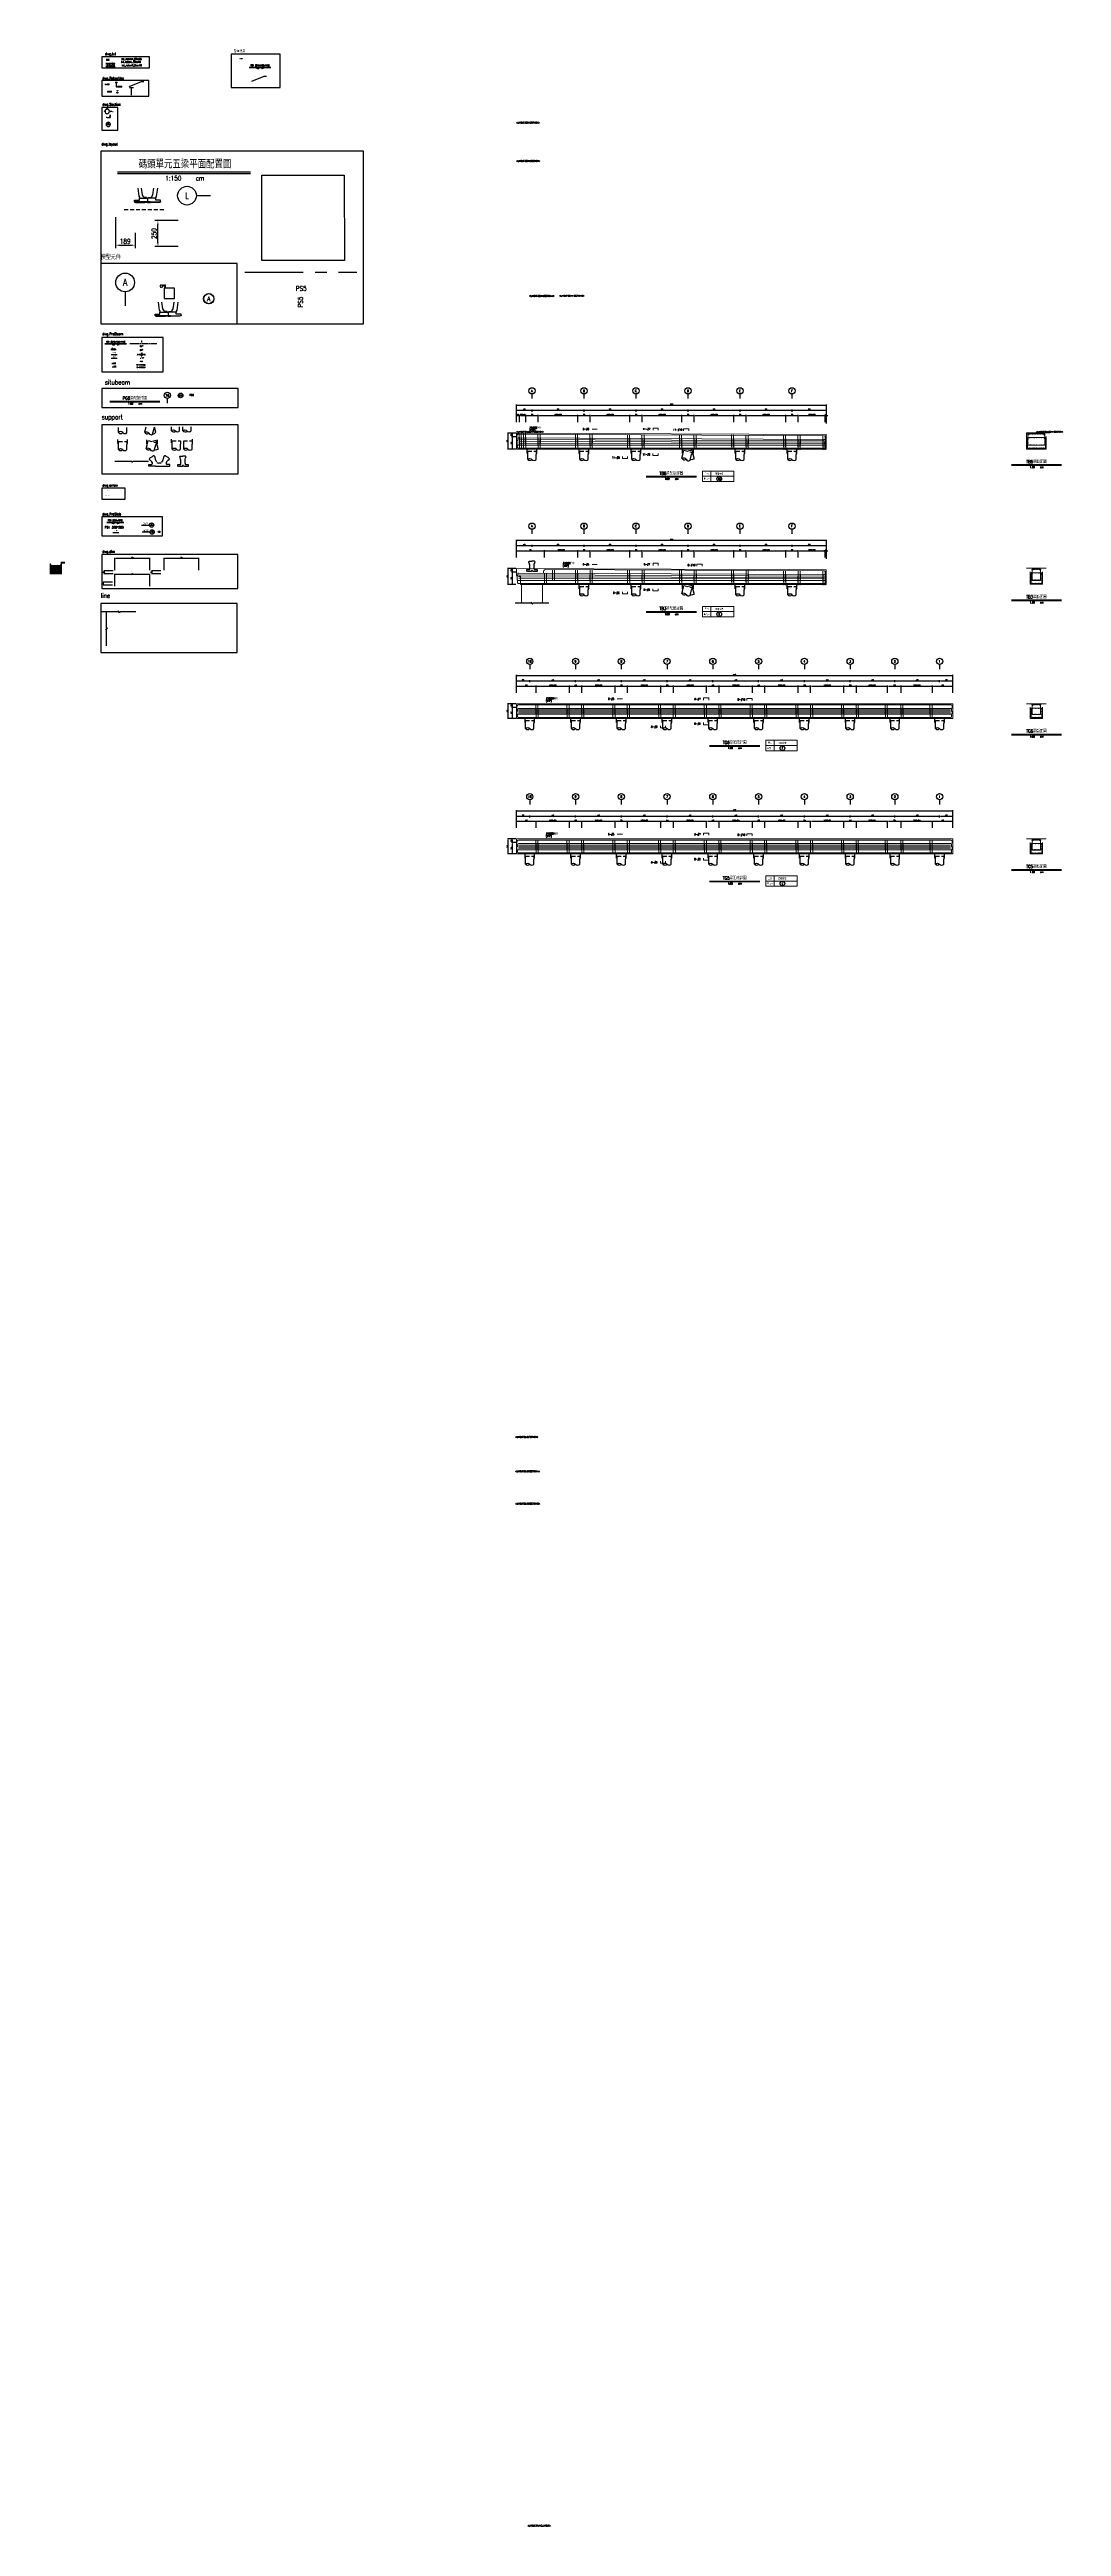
# Model space of a CAD drawing. Extents: x -4754 to 4976, y -19960 to 3841.
import ezdxf
from ezdxf.enums import TextEntityAlignment as Align

# ---------------------------------------------------------------- set-up
doc = ezdxf.new("R2010")
doc.units = 0
doc.header["$LTSCALE"] = 3
doc.linetypes.add('CENTER', pattern=[2, 1.25, -0.25, 0.25, -0.25])
doc.linetypes.add('DASHED', pattern=[19.05, 12.7, -6.35])
doc.layers.get('0').update_dxf_attribs({"linetype": 'CONTINUOUS'})
doc.layers.add('HB_0', color=7, linetype='CONTINUOUS', transparency=0.5)
doc.layers.add('預鑄版_HATCH', color=253, linetype='CONTINUOUS', transparency=0.8)
for name, color, linetype in [('HB_DIM', 1, 'CONTINUOUS'), ('HB_SYMBOLS', 7, 'CONTINUOUS'), ('HB_TXT_CTEXT', 2, 'CONTINUOUS'), ('RCAD.PARM.Treatle', 2, 'CONTINUOUS'), ('RCAD.PARM.Trestle', 2, 'CONTINUOUS'), ('大樑編號', 2, 'CONTINUOUS'), ('底圖', 7, 'CONTINUOUS'), ('鋼筋', 3, 'CONTINUOUS'), ('預鑄樁帽', 6, 'CONTINUOUS'), ('預鑄版_TXT', 2, 'CONTINUOUS')]:
    doc.layers.add(name, color=color, linetype=linetype)
doc.styles.get("Standard").update_dxf_attribs({"font": 'ROMANS.shx', "width": 0.8, "bigfont": 'chineset.shx'})
doc.dimstyles.new('150cm', dxfattribs={"dimscale": 15, "dimtxt": 3, "dimasz": 2.5, "dimexe": 2, "dimexo": 2, "dimgap": 1, "dimtad": 1, "dimdsep": 46, "dimtxsty": 'Standard', "dimcen": 0, "dimclrt": 2, "dimadec": 0, "dimazin": 0, "dimtfac": 1, "dimtix": 1, "dimtmove": 2, "dimatfit": 3, "dimfxl": 1, "dimtolj": 1, "dimtzin": 0, "dimarcsym": 0})
doc.dimstyles.new('30', dxfattribs={"dimscale": 3, "dimtxt": 3, "dimasz": 2.5, "dimexe": 2, "dimexo": 2, "dimgap": 1, "dimtad": 1, "dimdsep": 46, "dimtxsty": 'Standard', "dimcen": 0, "dimclrd": 256, "dimclre": 256, "dimclrt": 2, "dimadec": 0, "dimazin": 0, "dimtfac": 1, "dimtix": 1, "dimtmove": 2, "dimatfit": 3, "dimfxl": 1, "dimtolj": 1, "dimtzin": 0, "dimarcsym": 0})

# ---------------------------------------------------------------- blocks, each defined once
blk = doc.blocks.new('C')
at = {"color": 3, "linetype": 'Continuous'}
blk.add_circle((0, 0), 1.2, dxfattribs=at)
blk = doc.blocks.new('SEC2U0-n')
at = {"color": 3}
for p, q in [((-17, 0), (-19, 0)), ((-15, 0), (-7, 0))]:
    blk.add_line(p, q, dxfattribs=at)
at = {"color": 2, "linetype": 'Continuous'}
for p, q in [((-7.5, 0), (-10.6, 0)), ((-9.9, 0), (0, 9.9)), ((0, 9.9), (9.9, 0))]:
    blk.add_line(p, q, dxfattribs=at)
blk.add_circle((0, 0), 7, dxfattribs=at)
for points in [[(-9.9, 0), (-6.1, 3.5), (-4.9, 4.9), (-5.6, 4.3)], [(-9.9, 0), (-6.8, 1.8), (-6.1, 3.5), (-6.8, 1.8)], [(-9.9, 0), (-7, 0), (-6.8, 1.8), (-6.9, 0.9)], [(0, 9.9), (-3.5, 6.1), (-4.9, 4.9), (-4.3, 5.6)], [(0, 9.9), (-1.8, 6.8), (-3.5, 6.1), (-1.8, 6.8)], [(0, 9.9), (0, 7), (-1.8, 6.8), (-0.9, 6.9)], [(0, 9.9), (3.5, 6.1), (4.9, 4.9), (4.3, 5.6)], [(0, 9.9), (1.8, 6.8), (3.5, 6.1), (1.8, 6.8)], [(0, 9.9), (0, 7), (1.8, 6.8), (0.9, 6.9)], [(9.9, 0), (6.1, 3.5), (4.9, 4.9), (5.6, 4.3)], [(9.9, 0), (6.8, 1.8), (6.1, 3.5), (6.8, 1.8)], [(9.9, 0), (7, 0), (6.8, 1.8), (6.9, 0.9)]]:
    blk.add_solid(points, dxfattribs=at)
blk = doc.blocks.new('ST-n')
at = {"color": 2}
blk.add_line((-7, 0), (7, 0), dxfattribs=at)
blk.add_circle((0, 0), 7, dxfattribs=at)
at = {"color": 3, "width": 0.8}
blk.add_attdef('A', text='', height=5, dxfattribs=at).set_placement((0, 3.5), align=Align.MIDDLE)
at = {"color": 1, "width": 0.8}
blk.add_attdef('HB2002', text='', height=2.5, dxfattribs=at).set_placement((0, -2.5), align=Align.MIDDLE)
blk = doc.blocks.new('*X3')
at = {"color": 0, "linetype": 'Continuous'}
for p, q in [((79, 269.2), (79, 269.2)), ((79.2, 269.2), (79.3, 269.3)), ((79.4, 269.2), (79.5, 269.4)), ((79.5, 269.2), (79.8, 269.5)), ((79.7, 269.2), (80.1, 269.6)), ((79.9, 269.2), (80.3, 269.6)), ((80.1, 269.2), (80.6, 269.7)), ((80.2, 269.2), (80.8, 269.8)), ((80.4, 269.2), (81.1, 269.9)), ((80.6, 269.2), (81.3, 270)), ((80.8, 269.2), (81.6, 270)), ((80.9, 269.2), (81.9, 270.1)), ((81.1, 269.2), (82.1, 270.2)), ((81.3, 269.2), (82.4, 270.3)), ((81.5, 269.2), (82.6, 270.4)), ((81.6, 269.2), (82.9, 270.4)), ((81.8, 269.2), (83.1, 270.5)), ((82, 269.2), (83.4, 270.6)), ((82.2, 269.2), (83.7, 270.7)), ((82.4, 269.2), (83.9, 270.8)), ((82.5, 269.2), (84.2, 270.8)), ((82.7, 269.2), (84.4, 270.9)), ((82.9, 269.2), (84.7, 271)), ((83.1, 269.2), (84.9, 271.1)), ((83.2, 269.2), (85.2, 271.2)), ((83.4, 269.2), (85.5, 271.2)), ((83.6, 269.2), (85.7, 271.3)), ((83.8, 269.2), (86, 271.4)), ((83.9, 269.2), (86.2, 271.5)), ((84.1, 269.2), (86.5, 271.6)), ((84.3, 269.2), (86.7, 271.7)), ((84.5, 269.2), (86.9, 271.7)), ((84.7, 269.2), (86.9, 271.5)), ((84.8, 269.2), (86.9, 271.3)), ((85, 269.2), (86.9, 271.1)), ((85.2, 269.2), (86.9, 271)), ((85.4, 269.2), (86.9, 270.8)), ((85.5, 269.2), (86.9, 270.6)), ((85.7, 269.2), (86.9, 270.4)), ((85.9, 269.2), (86.9, 270.2)), ((86.1, 269.2), (86.9, 270.1)), ((86.2, 269.2), (86.9, 269.9)), ((86.4, 269.2), (86.9, 269.7)), ((86.6, 269.2), (86.9, 269.5)), ((86.8, 269.2), (86.9, 269.4))]:
    blk.add_line(p, q, dxfattribs=at)
blk = doc.blocks.new('SEND-n')
at = {"color": 3}
for p, q in [((9.4, 0), (0, 0)), ((11.4, 0), (13, 0))]:
    blk.add_line(p, q, dxfattribs=at)
at = {"color": 2, "linetype": 'Continuous'}
blk.add_lwpolyline([(0, 0), (0, 8), (2.5, 0)], close=True, dxfattribs=at)
at = {"color": 2, "linetype": 'Continuous', "rotation": 270}
blk.add_blockref('*X3', (-269.2, 86.9), dxfattribs=at)
blk = doc.blocks.new('slab_sectionB')
at = {"layer": 'RCAD.PARM.Treatle', "color": 3, "linetype": 'Continuous'}
for p, q in [((-75, 0), (0, 0)), ((0, 0), (42, 0))]:
    blk.add_line(p, q, dxfattribs=at)
at = {"layer": 'RCAD.PARM.Treatle', "color": 4, "linetype": 'Continuous'}
blk.add_circle((21, 0), 21, dxfattribs=at)
at = {"color": 0, "linetype": 'Continuous', "width": 0.8}
for tag, p, height in [('B', (15, 3), 15), ('-', (17, -11), 7.5)]:
    blk.add_attdef(tag, p, '', height=height, dxfattribs=at)
at = {"layer": 'RCAD.PARM.Treatle', "color": 3, "linetype": 'Continuous', "width": 0.8}
blk.add_text('斷面圖', height=15, rotation=360, dxfattribs=at).set_placement((-38, 16), align=Align.MIDDLE)
blk = doc.blocks.new('rebar_arrowL')
at = {"color": 1, "linetype": 'Continuous', "extrusion": (0, 0, -1)}
blk.add_solid([(-8, 1), (0, 0), (-8, -1)], dxfattribs=at)
blk = doc.blocks.new('rebar_arrowU')
at = {"color": 1, "linetype": 'Continuous'}
blk.add_solid([(-1.25, -7.5), (0, 0), (1.25, -7.5)], dxfattribs=at)
blk = doc.blocks.new('slab_PVC')
at = {"layer": 'RCAD.PARM.Treatle', "color": 4, "linetype": 'Continuous'}
blk.add_circle((0, 0), 7.53, dxfattribs=at)
blk = doc.blocks.new('rebar_num')
at = {"color": 0, "linetype": 'Continuous', "width": 0.8}
blk.add_attdef('A', text='', height=9, dxfattribs=at).set_placement((-3, 4), align=Align.MIDDLE_LEFT)
blk = doc.blocks.new('H_Circle_guide')
at = {"layer": 'HB_TXT_CTEXT', "color": 1, "linetype": 'Continuous'}
blk.add_lwpolyline([(0, -5), (0, -40), (6, -40)], dxfattribs=at)
blk.add_circle((0, 0), 5, dxfattribs=at)
at = {"color": 0, "linetype": 'Continuous', "width": 0.8}
blk.add_attdef('A', text='', height=9, dxfattribs=at).set_placement((10, -40), align=Align.MIDDLE_LEFT)
blk = doc.blocks.new('H_Arrow_guide')
at = {"layer": 'HB_TXT_CTEXT', "color": 1, "linetype": 'Continuous'}
blk.add_lwpolyline([(0, 0, 0, 2.5, 0), (0, -8, 0, 0, 0), (0, -37, 0, 0, 0), (8, -37, 0, 0, 0)], format="xyseb", dxfattribs=at)
at = {"color": 0, "linetype": 'Continuous', "width": 0.8}
blk.add_attdef('A', text='', height=9, dxfattribs=at).set_placement((10, -36), align=Align.MIDDLE_LEFT)
blk = doc.blocks.new('*D12')
at = {"layer": 'HB_DIM', "linetype": 'Continuous', "lineweight": -2, "transparency": 16777216}
for p, q in [((-4125, -1162), (-4125, -1042)), ((-4118, -1048), (-3799, -1048)), ((-3791, -1162), (-3791, -1042))]:
    blk.add_line(p, q, dxfattribs=at)
at = {"layer": 'HB_DIM', "linetype": 'Continuous', "transparency": 16777216}
for points in [[(-4118, -1046), (-4118, -1049), (-4125, -1048)], [(-3799, -1046), (-3799, -1049), (-3791, -1048)]]:
    blk.add_solid(points, dxfattribs=at)
at = {"layer": 'HB_DIM', "color": 2, "linetype": 'Continuous', "transparency": 16777216, "insert": (-3958, -1040), "char_height": 9, "attachment_point": 5}
blk.add_mtext('\\A1;334', dxfattribs=at)
blk = doc.blocks.new('*D13')
at = {"layer": 'HB_DIM', "linetype": 'Continuous', "lineweight": -2, "transparency": 16777216}
for p, q in [((-4141, -1168), (-4231, -1168)), ((-4225, -1190), (-4225, -1175)), ((-4141, -1198), (-4231, -1198))]:
    blk.add_line(p, q, dxfattribs=at)
at = {"layer": 'HB_DIM', "linetype": 'Continuous', "transparency": 16777216}
for points in [[(-4224, -1175), (-4226, -1175), (-4225, -1168)], [(-4224, -1190), (-4226, -1190), (-4225, -1198)]]:
    blk.add_solid(points, dxfattribs=at)
at = {"layer": 'HB_DIM', "color": 2, "linetype": 'Continuous', "transparency": 16777216, "insert": (-4233, -1183), "char_height": 9, "attachment_point": 5, "rotation": 90}
blk.add_mtext('\\A1;30', dxfattribs=at)
blk = doc.blocks.new('beam_Topview')
at = {"layer": 'HB_TXT_CTEXT', "color": 4, "linetype": 'Continuous'}
blk.add_line((-28, 0), (28, 0), dxfattribs=at)
at = {"layer": 'HB_TXT_CTEXT', "color": 4, "linetype": 'Continuous', "width": 0.8}
blk.add_text('平面', height=15, rotation=360, dxfattribs=at).set_placement((0, 16), align=Align.MIDDLE)
blk = doc.blocks.new('beam_SectionSide')
at = {"layer": 'HB_TXT_CTEXT', "color": 4, "linetype": 'Continuous'}
blk.add_line((-28, 0), (28, 0), dxfattribs=at)
at = {"layer": 'HB_TXT_CTEXT', "color": 4, "linetype": 'Continuous', "width": 0.8}
blk.add_text(' 剖面', height=15, rotation=360, dxfattribs=at).set_placement((0, 16), align=Align.MIDDLE)
blk = doc.blocks.new('beam_SectionA')
at = {"layer": 'HB_TXT_CTEXT', "color": 4, "linetype": 'Continuous'}
blk.add_line((-19, 0), (19, 0), dxfattribs=at)
at = {"layer": 'HB_TXT_CTEXT', "color": 4, "linetype": 'Continuous', "width": 0.8}
blk.add_text('斷面 "A"', height=7.5, rotation=360, dxfattribs=at).set_placement((0, 7), align=Align.MIDDLE)
blk = doc.blocks.new('beam_SectionB')
at = {"layer": 'HB_TXT_CTEXT', "color": 4, "linetype": 'Continuous'}
blk.add_line((-19, 0), (19, 0), dxfattribs=at)
at = {"layer": 'HB_TXT_CTEXT', "color": 4, "linetype": 'Continuous', "width": 0.8}
blk.add_text('斷面 "B"', height=7.5, rotation=360, dxfattribs=at).set_placement((0, 7), align=Align.MIDDLE)
blk = doc.blocks.new('beam_title')
at = {"layer": 'HB_TXT_CTEXT', "color": 3, "linetype": 'Continuous'}
blk.add_line((-103, 3), (103, 3), dxfattribs=at)
at = {"layer": 'HB_TXT_CTEXT', "color": 1, "linetype": 'Continuous'}
blk.add_line((-103, 0), (103, 0), dxfattribs=at)
at = {"color": 3, "linetype": 'Continuous', "width": 0.8}
blk.add_attdef('A', text='', height=15, dxfattribs=at).set_placement((0, 19), align=Align.MIDDLE)
at = {"color": 2, "linetype": 'Continuous', "width": 0.8}
for tag, p in [('1:30', (-22, -9)), ('CM', (25, -9))]:
    blk.add_attdef(tag, text='', height=9, dxfattribs=at).set_placement(p, align=Align.MIDDLE)
blk = doc.blocks.new('beam_titleD')
at = {"layer": 'HB_TXT_CTEXT', "color": 3, "linetype": 'Continuous'}
blk.add_line((-26, 1), (26, 1), dxfattribs=at)
at = {"layer": 'HB_TXT_CTEXT', "color": 1, "linetype": 'Continuous'}
blk.add_line((-26, 0), (26, 0), dxfattribs=at)
at = {"color": 3, "linetype": 'Continuous', "width": 0.8}
blk.add_attdef('A', text='', height=7.5, dxfattribs=at).set_placement((0, 10), align=Align.MIDDLE)
at = {"color": 2, "linetype": 'Continuous', "width": 0.8}
for tag, p in [('1:15', (-11, -5)), ('CM', (13, -4))]:
    blk.add_attdef(tag, text='', height=4.5, dxfattribs=at).set_placement(p, align=Align.MIDDLE)
blk = doc.blocks.new('cl')
at = {"layer": 'HB_TXT_CTEXT', "linetype": 'Continuous', "width": 0.8}
for s, p in [('C', (-0.2, 0.1)), ('L', (0.2, -0.6))]:
    blk.add_text(s, height=2.5, dxfattribs=at).set_placement(p, align=Align.MIDDLE)
blk = doc.blocks.new('*D21')
at = {"layer": 'HB_DIM', "linetype": 'Continuous', "lineweight": -2, "transparency": 16777216}
for p, q in [((-4125, -1316), (-4125, -1196)), ((-4122, -1199), (-3795, -1199)), ((-3791, -1316), (-3791, -1196))]:
    blk.add_line(p, q, dxfattribs=at)
at = {"layer": 'HB_DIM', "linetype": 'Continuous', "transparency": 16777216}
for points in [[(-4122, -1199), (-4122, -1200), (-4125, -1199)], [(-3795, -1199), (-3795, -1200), (-3791, -1199)]]:
    blk.add_solid(points, dxfattribs=at)
at = {"layer": 'HB_DIM', "color": 2, "linetype": 'Continuous', "transparency": 16777216, "insert": (-3958, -1195), "char_height": 4.5, "attachment_point": 5}
blk.add_mtext('\\A1;334', dxfattribs=at)
blk = doc.blocks.new('*D22')
at = {"layer": 'HB_DIM', "linetype": 'Continuous', "lineweight": -2, "transparency": 16777216}
for p, q in [((-4149, -1276), (-4239, -1276)), ((-4149, -1306), (-4239, -1306)), ((-4236, -1302), (-4236, -1280))]:
    blk.add_line(p, q, dxfattribs=at)
at = {"layer": 'HB_DIM', "linetype": 'Continuous', "transparency": 16777216}
for points in [[(-4236, -1280), (-4237, -1280), (-4236, -1276)], [(-4236, -1302), (-4237, -1302), (-4236, -1306)]]:
    blk.add_solid(points, dxfattribs=at)
at = {"layer": 'HB_DIM', "color": 2, "linetype": 'Continuous', "transparency": 16777216, "insert": (-4240, -1291), "char_height": 4.5, "attachment_point": 5, "rotation": 90}
blk.add_mtext('\\A1;30', dxfattribs=at)
blk = doc.blocks.new('rebar_arrowD')
at = {"color": 1, "linetype": 'Continuous'}
blk.add_solid([(-1.25, -7.5), (0, 0), (1.25, -7.5)], dxfattribs=at)
blk = doc.blocks.new('rebar_arrowR')
at = {"color": 1, "linetype": 'Continuous', "extrusion": (0, 0, -1)}
blk.add_solid([(-8, 1), (0, 0), (-8, -1)], dxfattribs=at)
blk = doc.blocks.new('rebar_Tie_90_90')
at = {"layer": 'HB_TXT_CTEXT', "linetype": 'Continuous'}
blk.add_lwpolyline([(26, 3), (24, 3, 0.414214), (23, 2), (23, -3, 0.414214), (24, -3), (26, -3)], format="xyb", dxfattribs=at)
at = {"color": 2, "linetype": 'Continuous', "width": 0.8}
for tag, p in [('D16@10', (0, 0)), ('(TYP)', (0, -8))]:
    blk.add_attdef(tag, text='', height=4.5, dxfattribs=at).set_placement(p, align=Align.MIDDLE_LEFT)
blk = doc.blocks.new('rebar_HoopUwithTie')
at = {"layer": 'HB_TXT_CTEXT', "linetype": 'Continuous'}
for points in [[(-7, 1), (-8, 3, -0.668179), (-8, 4), (0, 4, -0.414214), (1, 3), (1, 1)], [(-2, 1), (-1, 3, -0.668179), (0, 2), (0, -3), (-7, -3), (-7, 2, -0.668179), (-6, 3), (-5, 1)]]:
    blk.add_lwpolyline(points, format="xyb", dxfattribs=at)
at = {"color": 2, "linetype": 'Continuous', "width": 0.8}
blk.add_attdef('D13', text='', height=4.5, dxfattribs=at).set_placement((-21, 0), align=Align.MIDDLE_LEFT)
blk = doc.blocks.new('rebar_Tie_180_90')
at = {"layer": 'HB_TXT_CTEXT', "linetype": 'Continuous'}
blk.add_lwpolyline([(24, 1), (24, 2, -1), (26, 2), (26, -3, -0.414214), (25, -3), (24, -3)], format="xyb", dxfattribs=at)
at = {"color": 2, "linetype": 'Continuous', "width": 0.8}
for tag, p in [('D16@10', (0, 0)), ('(TYP)', (0, -8))]:
    blk.add_attdef(tag, text='', height=4.5, dxfattribs=at).set_placement(p, align=Align.MIDDLE_LEFT)
blk = doc.blocks.new('rebar_Tie_135_90')
at = {"layer": '鋼筋', "color": 7, "linetype": 'Continuous'}
blk.add_lwpolyline([(22, -1), (21, 0, -0.668179), (22, 1), (29, 1, -0.414214), (30, 0), (30, -2)], format="xyb", dxfattribs=at)
at = {"color": 2, "linetype": 'Continuous', "width": 0.8}
for tag, p in [('現場綁紮', (0, 0)), ('(交錯配置)', (0, -8))]:
    blk.add_attdef(tag, text='', height=4.5, dxfattribs=at).set_placement(p, align=Align.MIDDLE_LEFT)
blk = doc.blocks.new('rebar_2Tie_180_90')
at = {"layer": 'HB_TXT_CTEXT', "linetype": 'Continuous'}
for points in [[(46, 9), (40, 9, 0.414214), (39, 8), (39, -10)], [(47, -9), (47, 14, 1), (43, 14), (43, 3)], [(47, -9, -0.414214), (45, -10), (38, -10)], [(39, -10, 0.414214), (40, -11), (46, -11)]]:
    blk.add_lwpolyline(points, format="xyb", dxfattribs=at)
at = {"color": 2, "linetype": 'Continuous', "width": 0.8}
for tag, p in [('2-D16', (-2, 0)), ('(TYP)', (49, 0))]:
    blk.add_attdef(tag, text='', height=9, dxfattribs=at).set_placement(p, align=Align.MIDDLE_LEFT)
blk = doc.blocks.new('dim_rebar_HoopU')
at = {"linetype": 'Continuous'}
blk.add_lwpolyline([(44, 4), (45, 6, -0.668179), (46, 5), (46, -5), (37, -5), (37, 5, -0.668179), (38, 6), (39, 4)], format="xyb", dxfattribs=at)
at = {"linetype": 'Continuous', "width": 0.8}
blk.add_attdef('25-D13@EQ', text='', height=9, dxfattribs=at).set_placement((0, 0), align=Align.MIDDLE)
blk = doc.blocks.new('dim_rebar_HoopUwithTie')
at = {"linetype": 'Continuous'}
for points in [[(38, 3), (37, 4, -0.668179), (37, 5), (46, 5, -0.414214), (46, 5), (46, 3)], [(44, 4), (45, 5, -0.668179), (46, 5), (46, -5), (37, -5), (37, 5, -0.668179), (38, 5), (39, 4)]]:
    blk.add_lwpolyline(points, format="xyb", dxfattribs=at)
at = {"linetype": 'Continuous', "width": 0.8}
blk.add_attdef('22-D13@EQ', text='', height=9, dxfattribs=at).set_placement((0, 0), align=Align.MIDDLE)
blk = doc.blocks.new('title_beam')
at = {"color": 3, "linetype": 'Continuous'}
blk.add_line((-241, 0), (241, 0), dxfattribs=at)
at = {"color": 1, "linetype": 'Continuous'}
blk.add_line((-241, -6), (241, -6), dxfattribs=at)
at = {"color": 3, "linetype": 'Continuous', "width": 0.8}
blk.add_attdef('TITLE', text='', height=30, dxfattribs=at).set_placement((0, 33), align=Align.MIDDLE)
at = {"linetype": 'Continuous', "width": 0.8}
blk.add_attdef('SCALE', text='', height=18, dxfattribs=at).set_placement((-41, -24), align=Align.MIDDLE)
blk.add_attdef('CM', (36, -33), '', height=18, dxfattribs=at)
blk = doc.blocks.new('line_tag')
at = {"layer": 'HB_SYMBOLS', "color": 4, "linetype": 'Continuous'}
blk.add_circle((0, 0), 22.5, dxfattribs=at)
at = {"color": 4, "linetype": 'Continuous', "width": 0.8}
blk.add_attdef('A', text='', height=18, dxfattribs=at).set_placement((0, 0), align=Align.MIDDLE)
blk = doc.blocks.new('line_guide')
at = {"color": 4, "linetype": 'Continuous'}
blk.add_line((0, 0), (0, -45), dxfattribs=at)
blk.add_circle((0, 30), 30, dxfattribs=at)
at = {"color": 4, "linetype": 'Continuous', "width": 0.8}
blk.add_attdef('A', text='', height=22.5, dxfattribs=at).set_placement((0, 30), align=Align.MIDDLE)
blk = doc.blocks.new('pile_vertical')
at = {"color": 252, "linetype": 'DASHED'}
for p, q in [((-46, -40), (-46, 0)), ((46, -40), (46, 0))]:
    blk.add_line(p, q, dxfattribs=at)
at = {"linetype": 'Continuous'}
for p, q in [((-40, -98), (-40, -50)), ((40, -98), (40, -50))]:
    blk.add_line(p, q, dxfattribs=at)
at = {"color": 252, "linetype": 'DASHED'}
blk.add_lwpolyline([(-40, -50), (-40, -20), (40, -20), (40, -50)], dxfattribs=at)
at = {"linetype": 'Continuous'}
for points in [[(-40, -98, -0.48), (0, -98, 0.48), (40, -98, 0.48)], [(-40, -98, 0.48), (0, -98, 0.48)]]:
    blk.add_lwpolyline(points, format="xyb", dxfattribs=at)
blk = doc.blocks.new('pile_racked_Transverse')
at = {"layer": 'HB_0', "linetype": 'Continuous'}
for p, q in [((-58, -86), (-49, -50)), ((20, -105), (34, -50)), ((58, -86), (49, -50))]:
    blk.add_line(p, q, dxfattribs=at)
at = {"layer": 'HB_0', "color": 252, "linetype": 'DASHED'}
for p, q in [((-52, -40), (-52, 0)), ((52, -40), (52, 0))]:
    blk.add_line(p, q, dxfattribs=at)
at = {"layer": 'HB_0', "linetype": 'Continuous'}
for points in [[(-58, -86, -0.48), (-19, -96, 0.48), (20, -105, 0.48)], [(-58, -86, 0.48), (-19, -96, 0.48)], [(58, -86, -0.439137), (22, -98, -0.439137)]]:
    blk.add_lwpolyline(points, format="xyb", dxfattribs=at)
at = {"layer": 'HB_0', "color": 252, "linetype": 'DASHED'}
for points in [[(-49, -50), (-39, -10), (39, -30), (34, -50)], [(49, -50), (39, -10), (0, -20)]]:
    blk.add_lwpolyline(points, dxfattribs=at)
blk = doc.blocks.new('pile_racked_Longitude')
at = {"color": 252, "linetype": 'DASHED'}
for p, q in [((101, -40), (101, 0)), ((-101, -40), (-101, 0))]:
    blk.add_line(p, q, dxfattribs=at)
at = {"linetype": 'Continuous'}
for p, q in [((-95, -98), (-95, -50)), ((-15, -98), (-15, -50)), ((15, -98), (15, -50)), ((95, -98), (95, -50))]:
    blk.add_line(p, q, dxfattribs=at)
at = {"color": 252, "linetype": 'DASHED'}
for points in [[(-95, -50), (-95, -20), (-15, -20), (-15, -50)], [(15, -50), (15, -20), (95, -20), (95, -50)]]:
    blk.add_lwpolyline(points, dxfattribs=at)
at = {"linetype": 'Continuous'}
for points in [[(-95, -98, -0.48), (-55, -98, 0.48), (-15, -98, 0.48)], [(-95, -98, 0.48), (-55, -98, 0.48)], [(15, -98, -0.48), (55, -98, 0.48), (95, -98, 0.48)], [(15, -98, 0.48), (55, -98, 0.48)]]:
    blk.add_lwpolyline(points, format="xyb", dxfattribs=at)
blk = doc.blocks.new('fender_bottom')
at = {"color": 1, "linetype": 'Continuous'}
blk.add_lwpolyline([(163, 0), (13, 0, 0.529473), (7, -9), (-7, 9, -0.532815), (-13, 0), (-163, 0)], format="xyb", dxfattribs=at)
blk = doc.blocks.new('fender_top_transverse')
at = {"layer": 'HB_0', "color": 252, "linetype": 'DASHED'}
blk.add_lwpolyline([(20, 30), (20, 18), (50, 18), (50, 0), (5, 0), (5, 10), (-5, 10), (-5, 0), (-50, 0), (-50, 18), (-20, 18), (-20, 30)], dxfattribs=at)
at = {"layer": 'HB_0', "color": 1, "linetype": 'Continuous'}
for points in [[(-20, 30), (-20, 60, 0.07193), (-26, 81, -0.041495), (-29, 88, -0.488993), (-22, 100), (0, 100)], [(20, 30), (20, 60, -0.07193), (26, 81, 0.041495), (29, 88, 0.488993), (22, 100), (0, 100)]]:
    blk.add_lwpolyline(points, format="xyb", dxfattribs=at)
blk = doc.blocks.new('pile_vertical_with_pilecap')
at = {"linetype": 'Continuous'}
for p, q in [((-40, -48), (-40, 0)), ((-40, -48), (-40, 0)), ((40, -48), (40, 0)), ((40, -48), (40, 0))]:
    blk.add_line(p, q, dxfattribs=at)
for centre, start, end in [((-20, -64), 38.718, 141.282), ((-20, -64), 38.718, 141.282), ((-20, -32), 218.718, 321.282), ((-20, -32), 218.718, 321.282), ((20, -32), 218.718, 321.282), ((20, -32), 218.718, 321.282)]:
    blk.add_arc(centre, 25.6, start, end, dxfattribs=at)
blk = doc.blocks.new('racked_with_pilecap_Transverse')
at = {"linetype": 'Continuous'}
for points in [[(-41, 0), (-53, -48)], [(24, -67), (41, 0)]]:
    blk.add_lwpolyline(points, dxfattribs=at)
for points in [[(-53, -48, -0.48), (-14, -58, 0.48), (24, -67, 0.48)], [(-53, -48, 0.48), (-14, -58, 0.48)], [(26, -63, 0.340232), (53, -48)]]:
    blk.add_lwpolyline(points, format="xyb", dxfattribs=at)
blk.add_lwpolyline([(53, -48), (41, 0)])
blk = doc.blocks.new('racked_with_pilecap_Longitude')
for p, q in [((-95, -38), (-95, 0)), ((-15, -38), (-15, 0)), ((15, -38), (15, 0)), ((95, -38), (95, 0))]:
    blk.add_line(p, q)
for points in [[(-95, -38, -0.48), (-55, -38, 0.48), (-15, -38, 0.48)], [(-95, -38, 0.326111), (-50, -43, 0.326111)], [(15, -38, -0.48), (55, -38, 0.48), (95, -38, 0.48)], [(15, -38, 0.326111), (60, -43, 0.326111)]]:
    blk.add_lwpolyline(points, format="xyb")
blk = doc.blocks.new('fender_top_longitude')
at = {"color": 7, "linetype": 'Continuous'}
for p, q in [((-100, 18), (-75, 18)), ((-35, 0), (-100, 0)), ((-92, 79), (-84, 84)), ((-84, 84), (-66, 94)), ((-58, 99), (-66, 94)), ((-35, 0), (35, 0)), ((-22, 38), (-34, 58)), ((0, 30), (-9, 30)), ((9, 30), (0, 30)), ((34, 58), (22, 38)), ((35, 0), (100, 0)), ((66, 94), (58, 99)), ((84, 84), (66, 94)), ((100, 18), (75, 18)), ((92, 79), (84, 84)), ((100, 0), (100, 18))]:
    blk.add_line(p, q, dxfattribs=at)
for centre, radius, start, end in [((-87, 70), 10, 120, 210), ((-87, 70), 10.7, 209.6202, 238.6147), ((-121, 9), 60, 22.8745, 61.2357), ((-75, 28), 10, 270, 22.8745), ((-53, 90), 10, 30, 120), ((-53, 90), 10.7, 1.3853, 30.3798), ((17, 89), 60, 178.7643, 210.2362), ((-9, 45), 15, 210, 270), ((9, 45), 15, 270, 330), ((-17, 89), 60, 329.7638, 1.2357), ((53, 90), 10.7, 149.6202, 178.6147), ((53, 90), 10, 60, 150), ((75, 28), 10, 157.1255, 270), ((121, 9), 60, 118.7643, 157.1255), ((87, 70), 10, 330, 60), ((87, 70), 10.7, 301.3853, 330.3798)]:
    blk.add_arc(centre, radius, start, end, dxfattribs=at)
blk = doc.blocks.new('slab_sectionA')
at = {"color": 3, "linetype": 'Continuous'}
for p, q in [((-75, 0), (0, 0)), ((0, 0), (42, 0))]:
    blk.add_line(p, q, dxfattribs=at)
at = {"color": 4, "linetype": 'Continuous'}
blk.add_circle((21, 0), 21, dxfattribs=at)
at = {"color": 3, "linetype": 'Continuous', "width": 0.8}
blk.add_text('斷面圖', height=15, rotation=360, dxfattribs=at).set_placement((-38, 16), align=Align.MIDDLE)
at = {"color": 0, "linetype": 'Continuous', "width": 0.8}
for tag, p, height in [('A', (16, 3), 15), ('-', (17, -8), 7.5)]:
    blk.add_attdef(tag, p, '', height=height, dxfattribs=at)
blk = doc.blocks.new('slab_topview')
at = {"color": 4, "linetype": 'Continuous'}
blk.add_line((-28, 0), (28, 0), dxfattribs=at)
at = {"color": 4, "linetype": 'Continuous', "width": 0.8}
blk.add_text('平面', height=15, rotation=360, dxfattribs=at).set_placement((0, 20), align=Align.MIDDLE)
blk = doc.blocks.new('slab_title_s')
at = {"color": 3, "linetype": 'Continuous'}
blk.add_line((-83, 0), (83, 0), dxfattribs=at)
at = {"color": 1, "linetype": 'Continuous'}
blk.add_line((-83, -3), (83, -3), dxfattribs=at)
at = {"color": 3, "linetype": 'Continuous', "width": 0.8}
blk.add_attdef('PS1', text='', height=15, dxfattribs=at).set_placement((-2, 18), align=Align.MIDDLE)
at = {"color": 0, "linetype": 'Continuous', "width": 0.8}
for tag, p in [('1:30', (-22, -12)), ('CM', (26, -12))]:
    blk.add_attdef(tag, text='', height=9, dxfattribs=at).set_placement(p, align=Align.MIDDLE)
blk = doc.blocks.new('gr_t')
at = {"layer": 'HB_SYMBOLS', "color": 4, "linetype": 'Continuous'}
blk.add_line((0, -6), (0, -15), dxfattribs=at)
blk.add_circle((0, 0), 6, dxfattribs=at)
at = {"layer": 'HB_SYMBOLS', "color": 4, "linetype": 'Continuous', "width": 0.8}
blk.add_attdef('A', text='', height=4.5, dxfattribs=at).set_placement((0, 0), align=Align.MIDDLE)
blk = doc.blocks.new('fender')
at = {"color": 7, "linetype": 'Continuous'}
for points in [[(0, -95), (0, -131), (-114, -131), (-125, -128), (-125, -115), (-78, -115), (-78, -95)], [(-115, -135), (-75, -135), (-75, -131), (-114, -131), (-125, -128), (-125, -132)], [(-75, -131), (-75, -135), (-25, -135), (-25, -131)], [(0, -131), (0, -135), (-25, -135), (-25, -131)], [(0, -95), (0, -131), (114, -131), (125, -128), (125, -115), (78, -115), (78, -95)], [(0, -131), (0, -135), (25, -135), (25, -131)], [(75, -131), (75, -135), (25, -135), (25, -131)], [(115, -135), (75, -135), (75, -131), (114, -131), (125, -128), (125, -132)]]:
    blk.add_lwpolyline(points, close=True, dxfattribs=at)
for points in [[(-95, 0), (-84, -75), (-78, -85), (-78, -95)], [(95, 0), (84, -75), (78, -85), (78, -95)]]:
    blk.add_lwpolyline(points, dxfattribs=at)
for points in [[(-9, -95), (-9, -89, 0.414214), (-9, -89), (-30, -89, -0.272631), (-38, -84), (-50, -64), (-59, 0)], [(9, -95), (9, -89, -0.414214), (10, -89), (30, -89, 0.272631), (38, -84), (50, -64), (59, 0)]]:
    blk.add_lwpolyline(points, format="xyb", dxfattribs=at)
blk = doc.blocks.new('title')
at = {"layer": 'HB_TXT_CTEXT', "color": 3}
blk.add_line((-640, 0), (640, 0), dxfattribs=at)
at = {"layer": 'HB_TXT_CTEXT', "color": 1}
blk.add_line((-640, -15), (640, -15), dxfattribs=at)
at = {"color": 3, "linetype": 'Continuous', "width": 0.8}
blk.add_attdef('碼頭單元五梁平面配置圖', text='', height=75, dxfattribs=at).set_placement((10, 82), align=Align.MIDDLE)
at = {"color": 2, "linetype": 'Continuous', "width": 0.8}
for tag, p in [('1:150', (-103, -60)), ('CM', (154, -60))]:
    blk.add_attdef(tag, text='', height=45, dxfattribs=at).set_placement(p, align=Align.MIDDLE)
blk = doc.blocks.new('*D50')
at = {"layer": 'HB_DIM', "color": 0, "lineweight": -2, "transparency": 16777216}
for p, q in [((-4120, 2231), (-4120, 1931)), ((-4083, 1961), (-3969, 1961)), ((-3931, 2081), (-3931, 1931))]:
    blk.add_line(p, q, dxfattribs=at)
at = {"layer": 'HB_DIM', "color": 0, "transparency": 16777216}
for points in [[(-4083, 1967), (-4083, 1954), (-4120, 1961)], [(-3969, 1954), (-3969, 1967), (-3931, 1961)]]:
    blk.add_solid(points, dxfattribs=at)
at = {"layer": 'HB_DIM', "color": 2, "linetype": 'Continuous', "transparency": 16777216, "insert": (-4026, 1998), "char_height": 45, "attachment_point": 5}
blk.add_mtext('\\A1;189', dxfattribs=at)
blk = doc.blocks.new('*D51')
at = {"layer": 'HB_DIM', "color": 0, "lineweight": -2, "transparency": 16777216}
for p, q in [((-3517, 2197), (-3742, 2197)), ((-3712, 1984), (-3712, 2159)), ((-3517, 1947), (-3742, 1947))]:
    blk.add_line(p, q, dxfattribs=at)
at = {"layer": 'HB_DIM', "color": 0, "transparency": 16777216}
for points in [[(-3706, 2159), (-3718, 2159), (-3712, 2197)], [(-3718, 1984), (-3706, 1984), (-3712, 1947)]]:
    blk.add_solid(points, dxfattribs=at)
at = {"layer": 'HB_DIM', "color": 2, "linetype": 'Continuous', "transparency": 16777216, "insert": (-3749, 2072), "char_height": 45, "attachment_point": 5, "rotation": 90}
blk.add_mtext('\\A1;250', dxfattribs=at)
blk = doc.blocks.new('m_Arrow_L_rebar')
at = {"color": 1, "linetype": 'Continuous', "extrusion": (0, 0, -1)}
blk.add_solid([(-8, 1), (0, 0), (-8, -1)], dxfattribs=at)
blk = doc.blocks.new('m_Arrow_U_rebar')
at = {"color": 1, "linetype": 'Continuous'}
blk.add_solid([(-1.25, -7.5), (0, 0), (1.25, -7.5)], dxfattribs=at)
blk = doc.blocks.new('CutLine_H')
at = {"color": 1, "linetype": 'Continuous'}
blk.add_lwpolyline([(163, 0), (13, 0, 0.529473), (7, -9), (-7, 9, -0.532815), (-13, 0), (-163, 0)], format="xyb", dxfattribs=at)
blk = doc.blocks.new('CutLine_V')
at = {"color": 1, "linetype": 'Continuous'}
blk.add_lwpolyline([(0, -163), (0, -13, 0.529473), (-9, -7), (9, 7, -0.532815), (0, 13), (0, 163)], format="xyb", dxfattribs=at)
blk = doc.blocks.new('pilecap')
at = {"layer": '預鑄樁帽', "linetype": 'DASHED', "ltscale": 100}
blk.add_lwpolyline([(-50, -50), (50, -50), (50, 50), (-50, 50)], close=True, dxfattribs=at)
at = {"width": 0.8}
blk.add_attdef('A', text='', height=24, dxfattribs=at).set_placement((-62, 69), align=Align.MIDDLE)
blk = doc.blocks.new('linelabel')
at = {"layer": 'HB_SYMBOLS', "color": 4, "linetype": 'Continuous'}
blk.add_line((0, -90), (0, -225), dxfattribs=at)
blk.add_circle((0, 0), 90, dxfattribs=at)
at = {"color": 4, "width": 0.8}
blk.add_attdef('A', text='', height=67.5, dxfattribs=at).set_placement((0, 0), align=Align.MIDDLE)
blk = doc.blocks.new('pile')
at = {"layer": 'HB_0', "linetype": 'Continuous'}
for radius in [50, 48.4]:
    blk.add_circle((0, 0), radius, dxfattribs=at)
at = {"color": 2, "width": 0.8}
blk.add_attdef('A', text='', height=45, dxfattribs=at).set_placement((0, 0), align=Align.MIDDLE_CENTER)
blk = doc.blocks.new('C_Red')
at = {"color": 1, "linetype": 'Continuous'}
blk.add_circle((0, 0), 1.2, dxfattribs=at)
blk = doc.blocks.new('*D61')
at = {"layer": 'HB_DIM', "linetype": 'Continuous', "lineweight": -2}
for p, q in [((-3653, -1162), (-3653, -1042)), ((-3646, -1048), (-3327, -1048)), ((-3319, -1162), (-3319, -1042))]:
    blk.add_line(p, q, dxfattribs=at)
at = {"layer": 'HB_DIM'}
for points in [[(-3646, -1046), (-3646, -1049), (-3653, -1048)], [(-3327, -1049), (-3327, -1046), (-3319, -1048)]]:
    blk.add_solid(points, dxfattribs=at)
at = {"layer": 'HB_DIM', "color": 2, "linetype": 'Continuous', "insert": (-3486, -1040), "char_height": 9, "attachment_point": 5, "rotation": 0}
blk.add_mtext('\\A1;334', dxfattribs=at)
blk = doc.blocks.new('*D62')
at = {"layer": 'HB_DIM', "linetype": 'Continuous', "lineweight": -2}
for p, q in [((-3683, -1168), (-3773, -1168)), ((-3767, -1190), (-3767, -1175)), ((-3683, -1198), (-3773, -1198))]:
    blk.add_line(p, q, dxfattribs=at)
at = {"layer": 'HB_DIM'}
for points in [[(-3766, -1175), (-3768, -1175), (-3767, -1168)], [(-3768, -1190), (-3766, -1190), (-3767, -1198)]]:
    blk.add_solid(points, dxfattribs=at)
at = {"layer": 'HB_DIM', "color": 2, "linetype": 'Continuous', "insert": (-3775, -1183), "char_height": 9, "attachment_point": 5, "rotation": 90}
blk.add_mtext('\\A1;30', dxfattribs=at)
blk = doc.blocks.new('*D63')
at = {"layer": 'HB_DIM', "linetype": 'Continuous', "lineweight": -2}
for p, q in [((-271, 155), (-311, 155)), ((-271, 120), (-311, 120)), ((-305, 148), (-305, 128))]:
    blk.add_line(p, q, dxfattribs=at)
at = {"layer": 'HB_DIM'}
for points in [[(-304, 148), (-307, 148), (-305, 155)], [(-307, 128), (-304, 128), (-305, 120)]]:
    blk.add_solid(points, dxfattribs=at)
at = {"layer": 'HB_DIM', "color": 2, "linetype": 'Continuous', "insert": (-313, 138), "char_height": 9, "attachment_point": 5, "rotation": 90}
blk.add_mtext('\\A1;35*', dxfattribs=at)
blk = doc.blocks.new('*D64')
at = {"layer": 'HB_DIM', "linetype": 'Continuous', "lineweight": -2}
for p, q in [((-271, 120), (-311, 120)), ((-271, 0), (-311, 0)), ((-305, 113), (-305, 8))]:
    blk.add_line(p, q, dxfattribs=at)
at = {"layer": 'HB_DIM'}
for points in [[(-304, 113), (-307, 113), (-305, 120)], [(-307, 8), (-304, 8), (-305, 0)]]:
    blk.add_solid(points, dxfattribs=at)
at = {"layer": 'HB_DIM', "color": 2, "linetype": 'Continuous', "insert": (-313, 60), "char_height": 9, "attachment_point": 5, "rotation": 90}
blk.add_mtext('\\A1;120', dxfattribs=at)
blk = doc.blocks.new('*D65')
at = {"layer": 'HB_DIM', "linetype": 'Continuous', "lineweight": -2}
for p, q in [((-265, 261), (-265, 331)), ((-258, 325), (-242, 325)), ((-235, 261), (-235, 331))]:
    blk.add_line(p, q, dxfattribs=at)
at = {"layer": 'HB_DIM'}
for points in [[(-258, 326), (-258, 324), (-265, 325)], [(-242, 324), (-242, 326), (-235, 325)]]:
    blk.add_solid(points, dxfattribs=at)
at = {"layer": 'HB_DIM', "color": 2, "linetype": 'Continuous', "insert": (-250, 333), "char_height": 9, "attachment_point": 5, "rotation": 0}
blk.add_mtext('\\A1;30', dxfattribs=at)
blk = doc.blocks.new('*D66')
at = {"layer": 'HB_DIM', "linetype": 'Continuous', "lineweight": -2}
for p, q in [((-235, 261), (-235, 331)), ((-227, 325), (-182, 325)), ((-175, 261), (-175, 331))]:
    blk.add_line(p, q, dxfattribs=at)
at = {"layer": 'HB_DIM'}
for points in [[(-227, 326), (-227, 324), (-235, 325)], [(-182, 324), (-182, 326), (-175, 325)]]:
    blk.add_solid(points, dxfattribs=at)
at = {"layer": 'HB_DIM', "color": 2, "linetype": 'Continuous', "insert": (-205, 333), "char_height": 9, "attachment_point": 5, "rotation": 0}
blk.add_mtext('\\A1;3@20=60', dxfattribs=at)
blk = doc.blocks.new('*D67')
at = {"layer": 'HB_DIM', "linetype": 'Continuous', "lineweight": -2}
for p, q in [((-175, 261), (-175, 331)), ((-167, 325), (-62, 325)), ((-55, 261), (-55, 331))]:
    blk.add_line(p, q, dxfattribs=at)
at = {"layer": 'HB_DIM'}
for points in [[(-167, 326), (-167, 324), (-175, 325)], [(-62, 324), (-62, 326), (-55, 325)]]:
    blk.add_solid(points, dxfattribs=at)
at = {"layer": 'HB_DIM', "color": 2, "linetype": 'Continuous', "insert": (-115, 333), "char_height": 9, "attachment_point": 5, "rotation": 0}
blk.add_mtext('\\A1;120', dxfattribs=at)
blk = doc.blocks.new('*D68')
at = {"layer": 'HB_DIM', "linetype": 'Continuous', "lineweight": -2}
for p, q in [((-55, 261), (-55, 331)), ((-47, 325), (318, 325)), ((325, 261), (325, 331))]:
    blk.add_line(p, q, dxfattribs=at)
at = {"layer": 'HB_DIM'}
for points in [[(-47, 326), (-47, 324), (-55, 325)], [(318, 324), (318, 326), (325, 325)]]:
    blk.add_solid(points, dxfattribs=at)
at = {"layer": 'HB_DIM', "color": 2, "linetype": 'Continuous', "insert": (135, 333), "char_height": 9, "attachment_point": 5, "rotation": 0}
blk.add_mtext('\\A1;19@20=380', dxfattribs=at)
blk = doc.blocks.new('*D69')
at = {"layer": 'HB_DIM', "linetype": 'Continuous', "lineweight": -2}
for p, q in [((325, 261), (325, 331)), ((333, 325), (438, 325)), ((445, 261), (445, 331))]:
    blk.add_line(p, q, dxfattribs=at)
at = {"layer": 'HB_DIM'}
for points in [[(333, 326), (333, 324), (325, 325)], [(438, 324), (438, 326), (445, 325)]]:
    blk.add_solid(points, dxfattribs=at)
at = {"layer": 'HB_DIM', "color": 2, "linetype": 'Continuous', "insert": (385, 333), "char_height": 9, "attachment_point": 5, "rotation": 0}
blk.add_mtext('\\A1;120', dxfattribs=at)
blk = doc.blocks.new('*D70')
at = {"layer": 'HB_DIM', "linetype": 'Continuous', "lineweight": -2}
for p, q in [((445, 261), (445, 331)), ((453, 325), (818, 325)), ((825, 261), (825, 331))]:
    blk.add_line(p, q, dxfattribs=at)
at = {"layer": 'HB_DIM'}
for points in [[(453, 326), (453, 324), (445, 325)], [(818, 324), (818, 326), (825, 325)]]:
    blk.add_solid(points, dxfattribs=at)
at = {"layer": 'HB_DIM', "color": 2, "linetype": 'Continuous', "insert": (635, 333), "char_height": 9, "attachment_point": 5, "rotation": 0}
blk.add_mtext('\\A1;19@20=380', dxfattribs=at)
blk = doc.blocks.new('*D71')
at = {"layer": 'HB_DIM', "linetype": 'Continuous', "lineweight": -2}
for p, q in [((825, 261), (825, 331)), ((833, 325), (938, 325)), ((945, 261), (945, 331))]:
    blk.add_line(p, q, dxfattribs=at)
at = {"layer": 'HB_DIM'}
for points in [[(833, 326), (833, 324), (825, 325)], [(938, 324), (938, 326), (945, 325)]]:
    blk.add_solid(points, dxfattribs=at)
at = {"layer": 'HB_DIM', "color": 2, "linetype": 'Continuous', "insert": (885, 333), "char_height": 9, "attachment_point": 5, "rotation": 0}
blk.add_mtext('\\A1;120', dxfattribs=at)
blk = doc.blocks.new('*D72')
at = {"layer": 'HB_DIM', "linetype": 'Continuous', "lineweight": -2}
for p, q in [((945, 261), (945, 331)), ((953, 325), (1318, 325)), ((1325, 261), (1325, 331))]:
    blk.add_line(p, q, dxfattribs=at)
at = {"layer": 'HB_DIM'}
for points in [[(953, 326), (953, 324), (945, 325)], [(1318, 324), (1318, 326), (1325, 325)]]:
    blk.add_solid(points, dxfattribs=at)
at = {"layer": 'HB_DIM', "color": 2, "linetype": 'Continuous', "insert": (1135, 333), "char_height": 9, "attachment_point": 5, "rotation": 0}
blk.add_mtext('\\A1;19@20=380', dxfattribs=at)
blk = doc.blocks.new('*D73')
at = {"layer": 'HB_DIM', "linetype": 'Continuous', "lineweight": -2}
for p, q in [((1325, 261), (1325, 331)), ((1333, 325), (1438, 325)), ((1445, 261), (1445, 331))]:
    blk.add_line(p, q, dxfattribs=at)
at = {"layer": 'HB_DIM'}
for points in [[(1333, 326), (1333, 324), (1325, 325)], [(1438, 324), (1438, 326), (1445, 325)]]:
    blk.add_solid(points, dxfattribs=at)
at = {"layer": 'HB_DIM', "color": 2, "linetype": 'Continuous', "insert": (1385, 333), "char_height": 9, "attachment_point": 5, "rotation": 0}
blk.add_mtext('\\A1;120', dxfattribs=at)
blk = doc.blocks.new('*D74')
at = {"layer": 'HB_DIM', "linetype": 'Continuous', "lineweight": -2}
for p, q in [((1445, 261), (1445, 331)), ((1453, 325), (1818, 325)), ((1825, 261), (1825, 331))]:
    blk.add_line(p, q, dxfattribs=at)
at = {"layer": 'HB_DIM'}
for points in [[(1453, 326), (1453, 324), (1445, 325)], [(1818, 324), (1818, 326), (1825, 325)]]:
    blk.add_solid(points, dxfattribs=at)
at = {"layer": 'HB_DIM', "color": 2, "linetype": 'Continuous', "insert": (1635, 333), "char_height": 9, "attachment_point": 5, "rotation": 0}
blk.add_mtext('\\A1;19@20=380', dxfattribs=at)
blk = doc.blocks.new('*D75')
at = {"layer": 'HB_DIM', "linetype": 'Continuous', "lineweight": -2}
for p, q in [((1825, 261), (1825, 331)), ((1833, 325), (1938, 325)), ((1945, 261), (1945, 331))]:
    blk.add_line(p, q, dxfattribs=at)
at = {"layer": 'HB_DIM'}
for points in [[(1833, 326), (1833, 324), (1825, 325)], [(1938, 324), (1938, 326), (1945, 325)]]:
    blk.add_solid(points, dxfattribs=at)
at = {"layer": 'HB_DIM', "color": 2, "linetype": 'Continuous', "insert": (1885, 333), "char_height": 9, "attachment_point": 5, "rotation": 0}
blk.add_mtext('\\A1;120', dxfattribs=at)
blk = doc.blocks.new('*D76')
at = {"layer": 'HB_DIM', "linetype": 'Continuous', "lineweight": -2}
for p, q in [((1945, 261), (1945, 331)), ((1953, 325), (2318, 325)), ((2325, 261), (2325, 331))]:
    blk.add_line(p, q, dxfattribs=at)
at = {"layer": 'HB_DIM'}
for points in [[(1953, 326), (1953, 324), (1945, 325)], [(2318, 324), (2318, 326), (2325, 325)]]:
    blk.add_solid(points, dxfattribs=at)
at = {"layer": 'HB_DIM', "color": 2, "linetype": 'Continuous', "insert": (2135, 333), "char_height": 9, "attachment_point": 5, "rotation": 0}
blk.add_mtext('\\A1;19@20=380', dxfattribs=at)
blk = doc.blocks.new('*D77')
at = {"layer": 'HB_DIM', "linetype": 'Continuous', "lineweight": -2}
for p, q in [((2325, 261), (2325, 331)), ((2333, 325), (2438, 325)), ((2445, 261), (2445, 331))]:
    blk.add_line(p, q, dxfattribs=at)
at = {"layer": 'HB_DIM'}
for points in [[(2333, 326), (2333, 324), (2325, 325)], [(2438, 324), (2438, 326), (2445, 325)]]:
    blk.add_solid(points, dxfattribs=at)
at = {"layer": 'HB_DIM', "color": 2, "linetype": 'Continuous', "insert": (2385, 333), "char_height": 9, "attachment_point": 5, "rotation": 0}
blk.add_mtext('\\A1;120', dxfattribs=at)
blk = doc.blocks.new('*D78')
at = {"layer": 'HB_DIM', "linetype": 'Continuous', "lineweight": -2}
for p, q in [((2445, 261), (2445, 331)), ((2453, 325), (2698, 325)), ((2705, 261), (2705, 331))]:
    blk.add_line(p, q, dxfattribs=at)
at = {"layer": 'HB_DIM'}
for points in [[(2453, 326), (2453, 324), (2445, 325)], [(2698, 324), (2698, 326), (2705, 325)]]:
    blk.add_solid(points, dxfattribs=at)
at = {"layer": 'HB_DIM', "color": 2, "linetype": 'Continuous', "insert": (2575, 333), "char_height": 9, "attachment_point": 5, "rotation": 0}
blk.add_mtext('\\A1;13@20=260', dxfattribs=at)
blk = doc.blocks.new('*D79')
at = {"layer": 'HB_DIM', "linetype": 'Continuous', "lineweight": -2}
for p, q in [((2698, 325), (2690, 325)), ((2705, 261), (2705, 331)), ((2705, 325), (2715, 325)), ((2715, 261), (2715, 331)), ((2722, 325), (2730, 325))]:
    blk.add_line(p, q, dxfattribs=at)
at = {"layer": 'HB_DIM'}
for points in [[(2698, 324), (2698, 326), (2705, 325)], [(2722, 326), (2722, 324), (2715, 325)]]:
    blk.add_solid(points, dxfattribs=at)
at = {"layer": 'HB_DIM', "color": 2, "linetype": 'Continuous', "insert": (2710, 333), "char_height": 9, "attachment_point": 5, "rotation": 0}
blk.add_mtext('\\A1;10', dxfattribs=at)
blk = doc.blocks.new('*D80')
at = {"layer": 'HB_DIM', "linetype": 'Continuous', "lineweight": -2}
for p, q in [((-265, 261), (-265, 431)), ((-258, 425), (2707, 425)), ((2715, 246), (2715, 431))]:
    blk.add_line(p, q, dxfattribs=at)
at = {"layer": 'HB_DIM'}
for points in [[(-258, 426), (-258, 424), (-265, 425)], [(2707, 424), (2707, 426), (2715, 425)]]:
    blk.add_solid(points, dxfattribs=at)
at = {"layer": 'HB_DIM', "color": 2, "linetype": 'Continuous', "insert": (1225, 433), "char_height": 9, "attachment_point": 5, "rotation": 0}
blk.add_mtext('\\A1;2980', dxfattribs=at)
blk = doc.blocks.new('*D81')
at = {"layer": 'HB_DIM', "linetype": 'Continuous', "lineweight": -2}
for p, q in [((-265, 261), (-265, 381)), ((-258, 375), (-123, 375)), ((-115, 361), (-115, 381))]:
    blk.add_line(p, q, dxfattribs=at)
at = {"layer": 'HB_DIM'}
for points in [[(-258, 376), (-258, 374), (-265, 375)], [(-123, 374), (-123, 376), (-115, 375)]]:
    blk.add_solid(points, dxfattribs=at)
at = {"layer": 'HB_DIM', "color": 2, "linetype": 'Continuous', "insert": (-190, 383), "char_height": 9, "attachment_point": 5, "rotation": 0}
blk.add_mtext('\\A1;150', dxfattribs=at)
blk = doc.blocks.new('*D82')
at = {"layer": 'HB_DIM', "linetype": 'Continuous', "lineweight": -2}
for p, q in [((-115, 361), (-115, 381)), ((-108, 375), (377, 375)), ((385, 361), (385, 381))]:
    blk.add_line(p, q, dxfattribs=at)
at = {"layer": 'HB_DIM'}
for points in [[(-108, 376), (-108, 374), (-115, 375)], [(377, 374), (377, 376), (385, 375)]]:
    blk.add_solid(points, dxfattribs=at)
at = {"layer": 'HB_DIM', "color": 2, "linetype": 'Continuous', "insert": (135, 383), "char_height": 9, "attachment_point": 5, "rotation": 0}
blk.add_mtext('\\A1;500', dxfattribs=at)
blk = doc.blocks.new('*D83')
at = {"layer": 'HB_DIM', "linetype": 'Continuous', "lineweight": -2}
for p, q in [((385, 361), (385, 381)), ((392, 375), (877, 375)), ((885, 361), (885, 381))]:
    blk.add_line(p, q, dxfattribs=at)
at = {"layer": 'HB_DIM'}
for points in [[(392, 376), (392, 374), (385, 375)], [(877, 374), (877, 376), (885, 375)]]:
    blk.add_solid(points, dxfattribs=at)
at = {"layer": 'HB_DIM', "color": 2, "linetype": 'Continuous', "insert": (635, 383), "char_height": 9, "attachment_point": 5, "rotation": 0}
blk.add_mtext('\\A1;500', dxfattribs=at)
blk = doc.blocks.new('*D84')
at = {"layer": 'HB_DIM', "linetype": 'Continuous', "lineweight": -2}
for p, q in [((885, 361), (885, 381)), ((892, 375), (1377, 375)), ((1385, 361), (1385, 381))]:
    blk.add_line(p, q, dxfattribs=at)
at = {"layer": 'HB_DIM'}
for points in [[(892, 376), (892, 374), (885, 375)], [(1377, 374), (1377, 376), (1385, 375)]]:
    blk.add_solid(points, dxfattribs=at)
at = {"layer": 'HB_DIM', "color": 2, "linetype": 'Continuous', "insert": (1135, 383), "char_height": 9, "attachment_point": 5, "rotation": 0}
blk.add_mtext('\\A1;500', dxfattribs=at)
blk = doc.blocks.new('*D85')
at = {"layer": 'HB_DIM', "linetype": 'Continuous', "lineweight": -2}
for p, q in [((1385, 361), (1385, 381)), ((1392, 375), (1877, 375)), ((1885, 361), (1885, 381))]:
    blk.add_line(p, q, dxfattribs=at)
at = {"layer": 'HB_DIM'}
for points in [[(1392, 376), (1392, 374), (1385, 375)], [(1877, 374), (1877, 376), (1885, 375)]]:
    blk.add_solid(points, dxfattribs=at)
at = {"layer": 'HB_DIM', "color": 2, "linetype": 'Continuous', "insert": (1635, 383), "char_height": 9, "attachment_point": 5, "rotation": 0}
blk.add_mtext('\\A1;500', dxfattribs=at)
blk = doc.blocks.new('*D86')
at = {"layer": 'HB_DIM', "linetype": 'Continuous', "lineweight": -2}
for p, q in [((1885, 361), (1885, 381)), ((1892, 375), (2377, 375)), ((2385, 361), (2385, 381))]:
    blk.add_line(p, q, dxfattribs=at)
at = {"layer": 'HB_DIM'}
for points in [[(1892, 376), (1892, 374), (1885, 375)], [(2377, 374), (2377, 376), (2385, 375)]]:
    blk.add_solid(points, dxfattribs=at)
at = {"layer": 'HB_DIM', "color": 2, "linetype": 'Continuous', "insert": (2135, 383), "char_height": 9, "attachment_point": 5, "rotation": 0}
blk.add_mtext('\\A1;500', dxfattribs=at)
blk = doc.blocks.new('*D87')
at = {"layer": 'HB_DIM', "linetype": 'Continuous', "lineweight": -2}
for p, q in [((2385, 361), (2385, 381)), ((2392, 375), (2707, 375)), ((2715, 261), (2715, 381))]:
    blk.add_line(p, q, dxfattribs=at)
at = {"layer": 'HB_DIM'}
for points in [[(2392, 376), (2392, 374), (2385, 375)], [(2707, 374), (2707, 376), (2715, 375)]]:
    blk.add_solid(points, dxfattribs=at)
at = {"layer": 'HB_DIM', "color": 2, "linetype": 'Continuous', "insert": (2550, 383), "char_height": 9, "attachment_point": 5, "rotation": 0}
blk.add_mtext('\\A1;330', dxfattribs=at)
blk = doc.blocks.new('*D88')
at = {"layer": 'HB_DIM', "linetype": 'Continuous', "lineweight": -2}
for p, q in [((-281, 155), (-351, 155)), ((-281, 0), (-351, 0)), ((-345, 8), (-345, 148))]:
    blk.add_line(p, q, dxfattribs=at)
at = {"layer": 'HB_DIM'}
for points in [[(-344, 148), (-347, 148), (-345, 155)], [(-347, 8), (-344, 8), (-345, 0)]]:
    blk.add_solid(points, dxfattribs=at)
at = {"layer": 'HB_DIM', "color": 2, "linetype": 'Continuous', "insert": (-353, 78), "char_height": 9, "attachment_point": 5, "rotation": 90}
blk.add_mtext('\\A1;155', dxfattribs=at)
blk = doc.blocks.new('*D89')
at = {"layer": 'HB_DIM', "linetype": 'Continuous', "lineweight": -2}
for p, q in [((-271, -1145), (-311, -1145)), ((-271, -1180), (-311, -1180)), ((-305, -1152), (-305, -1172))]:
    blk.add_line(p, q, dxfattribs=at)
at = {"layer": 'HB_DIM'}
for points in [[(-304, -1152), (-307, -1152), (-305, -1145)], [(-307, -1172), (-304, -1172), (-305, -1180)]]:
    blk.add_solid(points, dxfattribs=at)
at = {"layer": 'HB_DIM', "color": 2, "linetype": 'Continuous', "insert": (-313, -1162), "char_height": 9, "attachment_point": 5, "rotation": 90}
blk.add_mtext('\\A1;35*', dxfattribs=at)
blk = doc.blocks.new('*D90')
at = {"layer": 'HB_DIM', "linetype": 'Continuous', "lineweight": -2}
for p, q in [((-271, -1180), (-311, -1180)), ((-305, -1187), (-305, -1292)), ((-271, -1300), (-311, -1300))]:
    blk.add_line(p, q, dxfattribs=at)
at = {"layer": 'HB_DIM'}
for points in [[(-304, -1187), (-307, -1187), (-305, -1180)], [(-307, -1292), (-304, -1292), (-305, -1300)]]:
    blk.add_solid(points, dxfattribs=at)
at = {"layer": 'HB_DIM', "color": 2, "linetype": 'Continuous', "insert": (-313, -1240), "char_height": 9, "attachment_point": 5, "rotation": 90}
blk.add_mtext('\\A1;120', dxfattribs=at)
blk = doc.blocks.new('*D91')
at = {"layer": 'HB_DIM', "linetype": 'Continuous', "lineweight": -2}
for p, q in [((-265, -1039), (-265, -969)), ((-258, -975), (-2, -975)), ((5, -1039), (5, -969))]:
    blk.add_line(p, q, dxfattribs=at)
at = {"layer": 'HB_DIM'}
for points in [[(-258, -974), (-258, -976), (-265, -975)], [(-2, -976), (-2, -974), (5, -975)]]:
    blk.add_solid(points, dxfattribs=at)
at = {"layer": 'HB_DIM', "color": 2, "linetype": 'Continuous', "insert": (-130, -967), "char_height": 9, "attachment_point": 5, "rotation": 0}
blk.add_mtext('\\A1;271', dxfattribs=at)
blk = doc.blocks.new('*D92')
at = {"layer": 'HB_DIM', "linetype": 'Continuous', "lineweight": -2}
for p, q in [((5, -1039), (5, -969)), ((13, -975), (318, -975)), ((325, -1039), (325, -969))]:
    blk.add_line(p, q, dxfattribs=at)
at = {"layer": 'HB_DIM'}
for points in [[(13, -974), (13, -976), (5, -975)], [(318, -976), (318, -974), (325, -975)]]:
    blk.add_solid(points, dxfattribs=at)
at = {"layer": 'HB_DIM', "color": 2, "linetype": 'Continuous', "insert": (165, -967), "char_height": 9, "attachment_point": 5, "rotation": 0}
blk.add_mtext('\\A1;16@20=320', dxfattribs=at)
blk = doc.blocks.new('*D93')
at = {"layer": 'HB_DIM', "linetype": 'Continuous', "lineweight": -2}
for p, q in [((325, -1039), (325, -969)), ((333, -975), (438, -975)), ((445, -1039), (445, -969))]:
    blk.add_line(p, q, dxfattribs=at)
at = {"layer": 'HB_DIM'}
for points in [[(333, -974), (333, -976), (325, -975)], [(438, -976), (438, -974), (445, -975)]]:
    blk.add_solid(points, dxfattribs=at)
at = {"layer": 'HB_DIM', "color": 2, "linetype": 'Continuous', "insert": (385, -967), "char_height": 9, "attachment_point": 5, "rotation": 0}
blk.add_mtext('\\A1;120', dxfattribs=at)
blk = doc.blocks.new('*D94')
at = {"layer": 'HB_DIM', "linetype": 'Continuous', "lineweight": -2}
for p, q in [((445, -1039), (445, -969)), ((453, -975), (818, -975)), ((825, -1039), (825, -969))]:
    blk.add_line(p, q, dxfattribs=at)
at = {"layer": 'HB_DIM'}
for points in [[(453, -974), (453, -976), (445, -975)], [(818, -976), (818, -974), (825, -975)]]:
    blk.add_solid(points, dxfattribs=at)
at = {"layer": 'HB_DIM', "color": 2, "linetype": 'Continuous', "insert": (635, -967), "char_height": 9, "attachment_point": 5, "rotation": 0}
blk.add_mtext('\\A1;19@20=380', dxfattribs=at)
blk = doc.blocks.new('*D95')
at = {"layer": 'HB_DIM', "linetype": 'Continuous', "lineweight": -2}
for p, q in [((825, -1039), (825, -969)), ((833, -975), (938, -975)), ((945, -1039), (945, -969))]:
    blk.add_line(p, q, dxfattribs=at)
at = {"layer": 'HB_DIM'}
for points in [[(833, -974), (833, -976), (825, -975)], [(938, -976), (938, -974), (945, -975)]]:
    blk.add_solid(points, dxfattribs=at)
at = {"layer": 'HB_DIM', "color": 2, "linetype": 'Continuous', "insert": (885, -967), "char_height": 9, "attachment_point": 5, "rotation": 0}
blk.add_mtext('\\A1;120', dxfattribs=at)
blk = doc.blocks.new('*D96')
at = {"layer": 'HB_DIM', "linetype": 'Continuous', "lineweight": -2}
for p, q in [((945, -1039), (945, -969)), ((953, -975), (1318, -975)), ((1325, -1039), (1325, -969))]:
    blk.add_line(p, q, dxfattribs=at)
at = {"layer": 'HB_DIM'}
for points in [[(953, -974), (953, -976), (945, -975)], [(1318, -976), (1318, -974), (1325, -975)]]:
    blk.add_solid(points, dxfattribs=at)
at = {"layer": 'HB_DIM', "color": 2, "linetype": 'Continuous', "insert": (1135, -967), "char_height": 9, "attachment_point": 5, "rotation": 0}
blk.add_mtext('\\A1;19@20=380', dxfattribs=at)
blk = doc.blocks.new('*D97')
at = {"layer": 'HB_DIM', "linetype": 'Continuous', "lineweight": -2}
for p, q in [((1325, -1039), (1325, -969)), ((1333, -975), (1438, -975)), ((1445, -1039), (1445, -969))]:
    blk.add_line(p, q, dxfattribs=at)
at = {"layer": 'HB_DIM'}
for points in [[(1333, -974), (1333, -976), (1325, -975)], [(1438, -976), (1438, -974), (1445, -975)]]:
    blk.add_solid(points, dxfattribs=at)
at = {"layer": 'HB_DIM', "color": 2, "linetype": 'Continuous', "insert": (1385, -967), "char_height": 9, "attachment_point": 5, "rotation": 0}
blk.add_mtext('\\A1;120', dxfattribs=at)
blk = doc.blocks.new('*D98')
at = {"layer": 'HB_DIM', "linetype": 'Continuous', "lineweight": -2}
for p, q in [((1445, -1039), (1445, -969)), ((1453, -975), (1818, -975)), ((1825, -1039), (1825, -969))]:
    blk.add_line(p, q, dxfattribs=at)
at = {"layer": 'HB_DIM'}
for points in [[(1453, -974), (1453, -976), (1445, -975)], [(1818, -976), (1818, -974), (1825, -975)]]:
    blk.add_solid(points, dxfattribs=at)
at = {"layer": 'HB_DIM', "color": 2, "linetype": 'Continuous', "insert": (1635, -967), "char_height": 9, "attachment_point": 5, "rotation": 0}
blk.add_mtext('\\A1;19@20=380', dxfattribs=at)
blk = doc.blocks.new('*D99')
at = {"layer": 'HB_DIM', "linetype": 'Continuous', "lineweight": -2}
for p, q in [((1825, -1039), (1825, -969)), ((1833, -975), (1938, -975)), ((1945, -1039), (1945, -969))]:
    blk.add_line(p, q, dxfattribs=at)
at = {"layer": 'HB_DIM'}
for points in [[(1833, -974), (1833, -976), (1825, -975)], [(1938, -976), (1938, -974), (1945, -975)]]:
    blk.add_solid(points, dxfattribs=at)
at = {"layer": 'HB_DIM', "color": 2, "linetype": 'Continuous', "insert": (1885, -967), "char_height": 9, "attachment_point": 5, "rotation": 0}
blk.add_mtext('\\A1;120', dxfattribs=at)
blk = doc.blocks.new('*D100')
at = {"layer": 'HB_DIM', "linetype": 'Continuous', "lineweight": -2}
for p, q in [((1945, -1039), (1945, -969)), ((1953, -975), (2318, -975)), ((2325, -1039), (2325, -969))]:
    blk.add_line(p, q, dxfattribs=at)
at = {"layer": 'HB_DIM'}
for points in [[(1953, -974), (1953, -976), (1945, -975)], [(2318, -976), (2318, -974), (2325, -975)]]:
    blk.add_solid(points, dxfattribs=at)
at = {"layer": 'HB_DIM', "color": 2, "linetype": 'Continuous', "insert": (2135, -967), "char_height": 9, "attachment_point": 5, "rotation": 0}
blk.add_mtext('\\A1;19@20=380', dxfattribs=at)
blk = doc.blocks.new('*D101')
at = {"layer": 'HB_DIM', "linetype": 'Continuous', "lineweight": -2}
for p, q in [((2325, -1039), (2325, -969)), ((2333, -975), (2438, -975)), ((2445, -1039), (2445, -969))]:
    blk.add_line(p, q, dxfattribs=at)
at = {"layer": 'HB_DIM'}
for points in [[(2333, -974), (2333, -976), (2325, -975)], [(2438, -976), (2438, -974), (2445, -975)]]:
    blk.add_solid(points, dxfattribs=at)
at = {"layer": 'HB_DIM', "color": 2, "linetype": 'Continuous', "insert": (2385, -967), "char_height": 9, "attachment_point": 5, "rotation": 0}
blk.add_mtext('\\A1;120', dxfattribs=at)
blk = doc.blocks.new('*D102')
at = {"layer": 'HB_DIM', "linetype": 'Continuous', "lineweight": -2}
for p, q in [((2445, -1039), (2445, -969)), ((2453, -975), (2698, -975)), ((2705, -1039), (2705, -969))]:
    blk.add_line(p, q, dxfattribs=at)
at = {"layer": 'HB_DIM'}
for points in [[(2453, -974), (2453, -976), (2445, -975)], [(2698, -976), (2698, -974), (2705, -975)]]:
    blk.add_solid(points, dxfattribs=at)
at = {"layer": 'HB_DIM', "color": 2, "linetype": 'Continuous', "insert": (2575, -967), "char_height": 9, "attachment_point": 5, "rotation": 0}
blk.add_mtext('\\A1;13@20=260', dxfattribs=at)
blk = doc.blocks.new('*D103')
at = {"layer": 'HB_DIM', "linetype": 'Continuous', "lineweight": -2}
for p, q in [((2698, -975), (2690, -975)), ((2705, -1039), (2705, -969)), ((2705, -975), (2715, -975)), ((2715, -1039), (2715, -969)), ((2722, -975), (2730, -975))]:
    blk.add_line(p, q, dxfattribs=at)
at = {"layer": 'HB_DIM'}
for points in [[(2698, -976), (2698, -974), (2705, -975)], [(2722, -974), (2722, -976), (2715, -975)]]:
    blk.add_solid(points, dxfattribs=at)
at = {"layer": 'HB_DIM', "color": 2, "linetype": 'Continuous', "insert": (2710, -967), "char_height": 9, "attachment_point": 5, "rotation": 0}
blk.add_mtext('\\A1;10', dxfattribs=at)
blk = doc.blocks.new('*D104')
at = {"layer": 'HB_DIM', "linetype": 'Continuous', "lineweight": -2}
for p, q in [((-265, -1039), (-265, -869)), ((-258, -875), (2707, -875)), ((2715, -1054), (2715, -869))]:
    blk.add_line(p, q, dxfattribs=at)
at = {"layer": 'HB_DIM'}
for points in [[(-258, -874), (-258, -876), (-265, -875)], [(2707, -876), (2707, -874), (2715, -875)]]:
    blk.add_solid(points, dxfattribs=at)
at = {"layer": 'HB_DIM', "color": 2, "linetype": 'Continuous', "insert": (1225, -867), "char_height": 9, "attachment_point": 5, "rotation": 0}
blk.add_mtext('\\A1;2980', dxfattribs=at)
blk = doc.blocks.new('*D105')
at = {"layer": 'HB_DIM', "linetype": 'Continuous', "lineweight": -2}
for p, q in [((-265, -1039), (-265, -919)), ((-258, -925), (-123, -925)), ((-115, -939), (-115, -919))]:
    blk.add_line(p, q, dxfattribs=at)
at = {"layer": 'HB_DIM'}
for points in [[(-258, -924), (-258, -926), (-265, -925)], [(-123, -926), (-123, -924), (-115, -925)]]:
    blk.add_solid(points, dxfattribs=at)
at = {"layer": 'HB_DIM', "color": 2, "linetype": 'Continuous', "insert": (-190, -917), "char_height": 9, "attachment_point": 5, "rotation": 0}
blk.add_mtext('\\A1;150', dxfattribs=at)
blk = doc.blocks.new('*D106')
at = {"layer": 'HB_DIM', "linetype": 'Continuous', "lineweight": -2}
for p, q in [((-115, -939), (-115, -919)), ((-108, -925), (377, -925)), ((385, -939), (385, -919))]:
    blk.add_line(p, q, dxfattribs=at)
at = {"layer": 'HB_DIM'}
for points in [[(-108, -924), (-108, -926), (-115, -925)], [(377, -926), (377, -924), (385, -925)]]:
    blk.add_solid(points, dxfattribs=at)
at = {"layer": 'HB_DIM', "color": 2, "linetype": 'Continuous', "insert": (135, -917), "char_height": 9, "attachment_point": 5, "rotation": 0}
blk.add_mtext('\\A1;500', dxfattribs=at)
blk = doc.blocks.new('*D107')
at = {"layer": 'HB_DIM', "linetype": 'Continuous', "lineweight": -2}
for p, q in [((385, -939), (385, -919)), ((392, -925), (877, -925)), ((885, -939), (885, -919))]:
    blk.add_line(p, q, dxfattribs=at)
at = {"layer": 'HB_DIM'}
for points in [[(392, -924), (392, -926), (385, -925)], [(877, -926), (877, -924), (885, -925)]]:
    blk.add_solid(points, dxfattribs=at)
at = {"layer": 'HB_DIM', "color": 2, "linetype": 'Continuous', "insert": (635, -917), "char_height": 9, "attachment_point": 5, "rotation": 0}
blk.add_mtext('\\A1;500', dxfattribs=at)
blk = doc.blocks.new('*D108')
at = {"layer": 'HB_DIM', "linetype": 'Continuous', "lineweight": -2}
for p, q in [((885, -939), (885, -919)), ((892, -925), (1377, -925)), ((1385, -939), (1385, -919))]:
    blk.add_line(p, q, dxfattribs=at)
at = {"layer": 'HB_DIM'}
for points in [[(892, -924), (892, -926), (885, -925)], [(1377, -926), (1377, -924), (1385, -925)]]:
    blk.add_solid(points, dxfattribs=at)
at = {"layer": 'HB_DIM', "color": 2, "linetype": 'Continuous', "insert": (1135, -917), "char_height": 9, "attachment_point": 5, "rotation": 0}
blk.add_mtext('\\A1;500', dxfattribs=at)
blk = doc.blocks.new('*D109')
at = {"layer": 'HB_DIM', "linetype": 'Continuous', "lineweight": -2}
for p, q in [((1385, -939), (1385, -919)), ((1392, -925), (1877, -925)), ((1885, -939), (1885, -919))]:
    blk.add_line(p, q, dxfattribs=at)
at = {"layer": 'HB_DIM'}
for points in [[(1392, -924), (1392, -926), (1385, -925)], [(1877, -926), (1877, -924), (1885, -925)]]:
    blk.add_solid(points, dxfattribs=at)
at = {"layer": 'HB_DIM', "color": 2, "linetype": 'Continuous', "insert": (1635, -917), "char_height": 9, "attachment_point": 5, "rotation": 0}
blk.add_mtext('\\A1;500', dxfattribs=at)
blk = doc.blocks.new('*D110')
at = {"layer": 'HB_DIM', "linetype": 'Continuous', "lineweight": -2}
for p, q in [((1885, -939), (1885, -919)), ((1892, -925), (2377, -925)), ((2385, -939), (2385, -919))]:
    blk.add_line(p, q, dxfattribs=at)
at = {"layer": 'HB_DIM'}
for points in [[(1892, -924), (1892, -926), (1885, -925)], [(2377, -926), (2377, -924), (2385, -925)]]:
    blk.add_solid(points, dxfattribs=at)
at = {"layer": 'HB_DIM', "color": 2, "linetype": 'Continuous', "insert": (2135, -917), "char_height": 9, "attachment_point": 5, "rotation": 0}
blk.add_mtext('\\A1;500', dxfattribs=at)
blk = doc.blocks.new('*D111')
at = {"layer": 'HB_DIM', "linetype": 'Continuous', "lineweight": -2}
for p, q in [((2385, -939), (2385, -919)), ((2392, -925), (2707, -925)), ((2715, -1039), (2715, -919))]:
    blk.add_line(p, q, dxfattribs=at)
at = {"layer": 'HB_DIM'}
for points in [[(2392, -924), (2392, -926), (2385, -925)], [(2707, -926), (2707, -924), (2715, -925)]]:
    blk.add_solid(points, dxfattribs=at)
at = {"layer": 'HB_DIM', "color": 2, "linetype": 'Continuous', "insert": (2550, -917), "char_height": 9, "attachment_point": 5, "rotation": 0}
blk.add_mtext('\\A1;330', dxfattribs=at)
blk = doc.blocks.new('*D112')
at = {"layer": 'HB_DIM', "linetype": 'Continuous', "lineweight": -2}
for p, q in [((-281, -1145), (-351, -1145)), ((-345, -1292), (-345, -1152)), ((-281, -1300), (-351, -1300))]:
    blk.add_line(p, q, dxfattribs=at)
at = {"layer": 'HB_DIM'}
for points in [[(-344, -1152), (-347, -1152), (-345, -1145)], [(-347, -1292), (-344, -1292), (-345, -1300)]]:
    blk.add_solid(points, dxfattribs=at)
at = {"layer": 'HB_DIM', "color": 2, "linetype": 'Continuous', "insert": (-353, -1222), "char_height": 9, "attachment_point": 5, "rotation": 90}
blk.add_mtext('\\A1;155', dxfattribs=at)
blk = doc.blocks.new('*D113')
at = {"layer": 'HB_DIM', "linetype": 'Continuous', "lineweight": -2}
for p, q in [((-271, -2445), (-311, -2445)), ((-271, -2480), (-311, -2480)), ((-305, -2452), (-305, -2472))]:
    blk.add_line(p, q, dxfattribs=at)
at = {"layer": 'HB_DIM'}
for points in [[(-304, -2452), (-307, -2452), (-305, -2445)], [(-307, -2472), (-304, -2472), (-305, -2480)]]:
    blk.add_solid(points, dxfattribs=at)
at = {"layer": 'HB_DIM', "color": 2, "linetype": 'Continuous', "insert": (-313, -2462), "char_height": 9, "attachment_point": 5, "rotation": 90}
blk.add_mtext('\\A1;35*', dxfattribs=at)
blk = doc.blocks.new('*D114')
at = {"layer": 'HB_DIM', "linetype": 'Continuous', "lineweight": -2}
for p, q in [((-271, -2480), (-311, -2480)), ((-271, -2587), (-311, -2587)), ((-305, -2487), (-305, -2579))]:
    blk.add_line(p, q, dxfattribs=at)
at = {"layer": 'HB_DIM'}
for points in [[(-304, -2487), (-307, -2487), (-305, -2480)], [(-307, -2579), (-304, -2579), (-305, -2587)]]:
    blk.add_solid(points, dxfattribs=at)
at = {"layer": 'HB_DIM', "color": 2, "linetype": 'Continuous', "insert": (-313, -2533), "char_height": 9, "attachment_point": 5, "rotation": 90}
blk.add_mtext('\\A1;107', dxfattribs=at)
blk = doc.blocks.new('*D115')
at = {"layer": 'HB_DIM', "linetype": 'Continuous', "lineweight": -2}
for p, q in [((-265, -2339), (-265, -2269)), ((-258, -2275), (-84, -2275)), ((-76, -2339), (-76, -2269))]:
    blk.add_line(p, q, dxfattribs=at)
at = {"layer": 'HB_DIM'}
for points in [[(-258, -2274), (-258, -2276), (-265, -2275)], [(-84, -2276), (-84, -2274), (-76, -2275)]]:
    blk.add_solid(points, dxfattribs=at)
at = {"layer": 'HB_DIM', "color": 2, "linetype": 'Continuous', "insert": (-171, -2267), "char_height": 9, "attachment_point": 5, "rotation": 0}
blk.add_mtext('\\A1;189', dxfattribs=at)
blk = doc.blocks.new('*D116')
at = {"layer": 'HB_DIM', "linetype": 'Continuous', "lineweight": -2}
for p, q in [((-76, -2339), (-76, -2269)), ((-69, -2275), (236, -2275)), ((244, -2339), (244, -2269))]:
    blk.add_line(p, q, dxfattribs=at)
at = {"layer": 'HB_DIM'}
for points in [[(-69, -2274), (-69, -2276), (-76, -2275)], [(236, -2276), (236, -2274), (244, -2275)]]:
    blk.add_solid(points, dxfattribs=at)
at = {"layer": 'HB_DIM', "color": 2, "linetype": 'Continuous', "insert": (84, -2267), "char_height": 9, "attachment_point": 5, "rotation": 0}
blk.add_mtext('\\A1;16@20=320', dxfattribs=at)
blk = doc.blocks.new('*D117')
at = {"layer": 'HB_DIM', "linetype": 'Continuous', "lineweight": -2}
for p, q in [((244, -2339), (244, -2269)), ((251, -2275), (356, -2275)), ((364, -2339), (364, -2269))]:
    blk.add_line(p, q, dxfattribs=at)
at = {"layer": 'HB_DIM'}
for points in [[(251, -2274), (251, -2276), (244, -2275)], [(356, -2276), (356, -2274), (364, -2275)]]:
    blk.add_solid(points, dxfattribs=at)
at = {"layer": 'HB_DIM', "color": 2, "linetype": 'Continuous', "insert": (304, -2267), "char_height": 9, "attachment_point": 5, "rotation": 0}
blk.add_mtext('\\A1;120', dxfattribs=at)
blk = doc.blocks.new('*D118')
at = {"layer": 'HB_DIM', "linetype": 'Continuous', "lineweight": -2}
for p, q in [((364, -2339), (364, -2269)), ((371, -2275), (676, -2275)), ((684, -2339), (684, -2269))]:
    blk.add_line(p, q, dxfattribs=at)
at = {"layer": 'HB_DIM'}
for points in [[(371, -2274), (371, -2276), (364, -2275)], [(676, -2276), (676, -2274), (684, -2275)]]:
    blk.add_solid(points, dxfattribs=at)
at = {"layer": 'HB_DIM', "color": 2, "linetype": 'Continuous', "insert": (524, -2267), "char_height": 9, "attachment_point": 5, "rotation": 0}
blk.add_mtext('\\A1;16@20=320', dxfattribs=at)
blk = doc.blocks.new('*D119')
at = {"layer": 'HB_DIM', "linetype": 'Continuous', "lineweight": -2}
for p, q in [((684, -2339), (684, -2269)), ((691, -2275), (796, -2275)), ((804, -2339), (804, -2269))]:
    blk.add_line(p, q, dxfattribs=at)
at = {"layer": 'HB_DIM'}
for points in [[(691, -2274), (691, -2276), (684, -2275)], [(796, -2276), (796, -2274), (804, -2275)]]:
    blk.add_solid(points, dxfattribs=at)
at = {"layer": 'HB_DIM', "color": 2, "linetype": 'Continuous', "insert": (744, -2267), "char_height": 9, "attachment_point": 5, "rotation": 0}
blk.add_mtext('\\A1;120', dxfattribs=at)
blk = doc.blocks.new('*D120')
at = {"layer": 'HB_DIM', "linetype": 'Continuous', "lineweight": -2}
for p, q in [((804, -2339), (804, -2269)), ((811, -2275), (1116, -2275)), ((1124, -2339), (1124, -2269))]:
    blk.add_line(p, q, dxfattribs=at)
at = {"layer": 'HB_DIM'}
for points in [[(811, -2274), (811, -2276), (804, -2275)], [(1116, -2276), (1116, -2274), (1124, -2275)]]:
    blk.add_solid(points, dxfattribs=at)
at = {"layer": 'HB_DIM', "color": 2, "linetype": 'Continuous', "insert": (964, -2267), "char_height": 9, "attachment_point": 5, "rotation": 0}
blk.add_mtext('\\A1;16@20=320', dxfattribs=at)
blk = doc.blocks.new('*D121')
at = {"layer": 'HB_DIM', "linetype": 'Continuous', "lineweight": -2}
for p, q in [((1124, -2339), (1124, -2269)), ((1131, -2275), (1236, -2275)), ((1244, -2339), (1244, -2269))]:
    blk.add_line(p, q, dxfattribs=at)
at = {"layer": 'HB_DIM'}
for points in [[(1131, -2274), (1131, -2276), (1124, -2275)], [(1236, -2276), (1236, -2274), (1244, -2275)]]:
    blk.add_solid(points, dxfattribs=at)
at = {"layer": 'HB_DIM', "color": 2, "linetype": 'Continuous', "insert": (1184, -2267), "char_height": 9, "attachment_point": 5, "rotation": 0}
blk.add_mtext('\\A1;120', dxfattribs=at)
blk = doc.blocks.new('*D122')
at = {"layer": 'HB_DIM', "linetype": 'Continuous', "lineweight": -2}
for p, q in [((1244, -2339), (1244, -2269)), ((1251, -2275), (1556, -2275)), ((1564, -2339), (1564, -2269))]:
    blk.add_line(p, q, dxfattribs=at)
at = {"layer": 'HB_DIM'}
for points in [[(1251, -2274), (1251, -2276), (1244, -2275)], [(1556, -2276), (1556, -2274), (1564, -2275)]]:
    blk.add_solid(points, dxfattribs=at)
at = {"layer": 'HB_DIM', "color": 2, "linetype": 'Continuous', "insert": (1404, -2267), "char_height": 9, "attachment_point": 5, "rotation": 0}
blk.add_mtext('\\A1;16@20=320', dxfattribs=at)
blk = doc.blocks.new('*D123')
at = {"layer": 'HB_DIM', "linetype": 'Continuous', "lineweight": -2}
for p, q in [((1564, -2339), (1564, -2269)), ((1571, -2275), (1676, -2275)), ((1684, -2339), (1684, -2269))]:
    blk.add_line(p, q, dxfattribs=at)
at = {"layer": 'HB_DIM'}
for points in [[(1571, -2274), (1571, -2276), (1564, -2275)], [(1676, -2276), (1676, -2274), (1684, -2275)]]:
    blk.add_solid(points, dxfattribs=at)
at = {"layer": 'HB_DIM', "color": 2, "linetype": 'Continuous', "insert": (1624, -2267), "char_height": 9, "attachment_point": 5, "rotation": 0}
blk.add_mtext('\\A1;120', dxfattribs=at)
blk = doc.blocks.new('*D124')
at = {"layer": 'HB_DIM', "linetype": 'Continuous', "lineweight": -2}
for p, q in [((1684, -2339), (1684, -2269)), ((1691, -2275), (1996, -2275)), ((2004, -2339), (2004, -2269))]:
    blk.add_line(p, q, dxfattribs=at)
at = {"layer": 'HB_DIM'}
for points in [[(1691, -2274), (1691, -2276), (1684, -2275)], [(1996, -2276), (1996, -2274), (2004, -2275)]]:
    blk.add_solid(points, dxfattribs=at)
at = {"layer": 'HB_DIM', "color": 2, "linetype": 'Continuous', "insert": (1844, -2267), "char_height": 9, "attachment_point": 5, "rotation": 0}
blk.add_mtext('\\A1;16@20=320', dxfattribs=at)
blk = doc.blocks.new('*D125')
at = {"layer": 'HB_DIM', "linetype": 'Continuous', "lineweight": -2}
for p, q in [((2004, -2339), (2004, -2269)), ((2011, -2275), (2116, -2275)), ((2124, -2339), (2124, -2269))]:
    blk.add_line(p, q, dxfattribs=at)
at = {"layer": 'HB_DIM'}
for points in [[(2011, -2274), (2011, -2276), (2004, -2275)], [(2116, -2276), (2116, -2274), (2124, -2275)]]:
    blk.add_solid(points, dxfattribs=at)
at = {"layer": 'HB_DIM', "color": 2, "linetype": 'Continuous', "insert": (2064, -2267), "char_height": 9, "attachment_point": 5, "rotation": 0}
blk.add_mtext('\\A1;120', dxfattribs=at)
blk = doc.blocks.new('*D126')
at = {"layer": 'HB_DIM', "linetype": 'Continuous', "lineweight": -2}
for p, q in [((2124, -2339), (2124, -2269)), ((2131, -2275), (2436, -2275)), ((2444, -2339), (2444, -2269))]:
    blk.add_line(p, q, dxfattribs=at)
at = {"layer": 'HB_DIM'}
for points in [[(2131, -2274), (2131, -2276), (2124, -2275)], [(2436, -2276), (2436, -2274), (2444, -2275)]]:
    blk.add_solid(points, dxfattribs=at)
at = {"layer": 'HB_DIM', "color": 2, "linetype": 'Continuous', "insert": (2284, -2267), "char_height": 9, "attachment_point": 5, "rotation": 0}
blk.add_mtext('\\A1;16@20=320', dxfattribs=at)
blk = doc.blocks.new('*D127')
at = {"layer": 'HB_DIM', "linetype": 'Continuous', "lineweight": -2}
for p, q in [((2444, -2339), (2444, -2269)), ((2451, -2275), (2556, -2275)), ((2564, -2339), (2564, -2269))]:
    blk.add_line(p, q, dxfattribs=at)
at = {"layer": 'HB_DIM'}
for points in [[(2451, -2274), (2451, -2276), (2444, -2275)], [(2556, -2276), (2556, -2274), (2564, -2275)]]:
    blk.add_solid(points, dxfattribs=at)
at = {"layer": 'HB_DIM', "color": 2, "linetype": 'Continuous', "insert": (2504, -2267), "char_height": 9, "attachment_point": 5, "rotation": 0}
blk.add_mtext('\\A1;120', dxfattribs=at)
blk = doc.blocks.new('*D128')
at = {"layer": 'HB_DIM', "linetype": 'Continuous', "lineweight": -2}
for p, q in [((2564, -2339), (2564, -2269)), ((2571, -2275), (2876, -2275)), ((2884, -2339), (2884, -2269))]:
    blk.add_line(p, q, dxfattribs=at)
at = {"layer": 'HB_DIM'}
for points in [[(2571, -2274), (2571, -2276), (2564, -2275)], [(2876, -2276), (2876, -2274), (2884, -2275)]]:
    blk.add_solid(points, dxfattribs=at)
at = {"layer": 'HB_DIM', "color": 2, "linetype": 'Continuous', "insert": (2724, -2267), "char_height": 9, "attachment_point": 5, "rotation": 0}
blk.add_mtext('\\A1;16@20=320', dxfattribs=at)
blk = doc.blocks.new('*D129')
at = {"layer": 'HB_DIM', "linetype": 'Continuous', "lineweight": -2}
for p, q in [((2884, -2339), (2884, -2269)), ((2891, -2275), (2996, -2275)), ((3004, -2339), (3004, -2269))]:
    blk.add_line(p, q, dxfattribs=at)
at = {"layer": 'HB_DIM'}
for points in [[(2891, -2274), (2891, -2276), (2884, -2275)], [(2996, -2276), (2996, -2274), (3004, -2275)]]:
    blk.add_solid(points, dxfattribs=at)
at = {"layer": 'HB_DIM', "color": 2, "linetype": 'Continuous', "insert": (2944, -2267), "char_height": 9, "attachment_point": 5, "rotation": 0}
blk.add_mtext('\\A1;120', dxfattribs=at)
blk = doc.blocks.new('*D130')
at = {"layer": 'HB_DIM', "linetype": 'Continuous', "lineweight": -2}
for p, q in [((3004, -2339), (3004, -2269)), ((3011, -2275), (3296, -2275)), ((3304, -2339), (3304, -2269))]:
    blk.add_line(p, q, dxfattribs=at)
at = {"layer": 'HB_DIM'}
for points in [[(3011, -2274), (3011, -2276), (3004, -2275)], [(3296, -2276), (3296, -2274), (3304, -2275)]]:
    blk.add_solid(points, dxfattribs=at)
at = {"layer": 'HB_DIM', "color": 2, "linetype": 'Continuous', "insert": (3154, -2267), "char_height": 9, "attachment_point": 5, "rotation": 0}
blk.add_mtext('\\A1;15@20=300', dxfattribs=at)
blk = doc.blocks.new('*D131')
at = {"layer": 'HB_DIM', "linetype": 'Continuous', "lineweight": -2}
for p, q in [((3304, -2339), (3304, -2269)), ((3311, -2275), (3426, -2275)), ((3434, -2339), (3434, -2269))]:
    blk.add_line(p, q, dxfattribs=at)
at = {"layer": 'HB_DIM'}
for points in [[(3311, -2274), (3311, -2276), (3304, -2275)], [(3426, -2276), (3426, -2274), (3434, -2275)]]:
    blk.add_solid(points, dxfattribs=at)
at = {"layer": 'HB_DIM', "color": 2, "linetype": 'Continuous', "insert": (3369, -2267), "char_height": 9, "attachment_point": 5, "rotation": 0}
blk.add_mtext('\\A1;130', dxfattribs=at)
blk = doc.blocks.new('*D132')
at = {"layer": 'HB_DIM', "linetype": 'Continuous', "lineweight": -2}
for p, q in [((3434, -2339), (3434, -2269)), ((3441, -2275), (3726, -2275)), ((3734, -2339), (3734, -2269))]:
    blk.add_line(p, q, dxfattribs=at)
at = {"layer": 'HB_DIM'}
for points in [[(3441, -2274), (3441, -2276), (3434, -2275)], [(3726, -2276), (3726, -2274), (3734, -2275)]]:
    blk.add_solid(points, dxfattribs=at)
at = {"layer": 'HB_DIM', "color": 2, "linetype": 'Continuous', "insert": (3584, -2267), "char_height": 9, "attachment_point": 5, "rotation": 0}
blk.add_mtext('\\A1;15@20=300', dxfattribs=at)
blk = doc.blocks.new('*D133')
at = {"layer": 'HB_DIM', "linetype": 'Continuous', "lineweight": -2}
for p, q in [((3734, -2339), (3734, -2269)), ((3741, -2275), (3924, -2275)), ((3932, -2339), (3932, -2269))]:
    blk.add_line(p, q, dxfattribs=at)
at = {"layer": 'HB_DIM'}
for points in [[(3741, -2274), (3741, -2276), (3734, -2275)], [(3924, -2276), (3924, -2274), (3932, -2275)]]:
    blk.add_solid(points, dxfattribs=at)
at = {"layer": 'HB_DIM', "color": 2, "linetype": 'Continuous', "insert": (3833, -2267), "char_height": 9, "attachment_point": 5, "rotation": 0}
blk.add_mtext('\\A1;198', dxfattribs=at)
blk = doc.blocks.new('*D134')
at = {"layer": 'HB_DIM', "linetype": 'Continuous', "lineweight": -2}
for p, q in [((-265, -2339), (-265, -2169)), ((-258, -2175), (3924, -2175)), ((3932, -2339), (3932, -2169))]:
    blk.add_line(p, q, dxfattribs=at)
at = {"layer": 'HB_DIM'}
for points in [[(-258, -2174), (-258, -2176), (-265, -2175)], [(3924, -2176), (3924, -2174), (3932, -2175)]]:
    blk.add_solid(points, dxfattribs=at)
at = {"layer": 'HB_DIM', "color": 2, "linetype": 'Continuous', "insert": (1833, -2167), "char_height": 9, "attachment_point": 5, "rotation": 0}
blk.add_mtext('\\A1;4197', dxfattribs=at)
blk = doc.blocks.new('*D135')
at = {"layer": 'HB_DIM', "linetype": 'Continuous', "lineweight": -2}
for p, q in [((-265, -2339), (-265, -2219)), ((-258, -2225), (-144, -2225)), ((-136, -2239), (-136, -2219))]:
    blk.add_line(p, q, dxfattribs=at)
at = {"layer": 'HB_DIM'}
for points in [[(-258, -2224), (-258, -2226), (-265, -2225)], [(-144, -2226), (-144, -2224), (-136, -2225)]]:
    blk.add_solid(points, dxfattribs=at)
at = {"layer": 'HB_DIM', "color": 2, "linetype": 'Continuous', "insert": (-201, -2217), "char_height": 9, "attachment_point": 5, "rotation": 0}
blk.add_mtext('\\A1;129', dxfattribs=at)
blk = doc.blocks.new('*D136')
at = {"layer": 'HB_DIM', "linetype": 'Continuous', "lineweight": -2}
for p, q in [((-136, -2239), (-136, -2219)), ((-129, -2225), (296, -2225)), ((304, -2239), (304, -2219))]:
    blk.add_line(p, q, dxfattribs=at)
at = {"layer": 'HB_DIM'}
for points in [[(-129, -2224), (-129, -2226), (-136, -2225)], [(296, -2226), (296, -2224), (304, -2225)]]:
    blk.add_solid(points, dxfattribs=at)
at = {"layer": 'HB_DIM', "color": 2, "linetype": 'Continuous', "insert": (84, -2217), "char_height": 9, "attachment_point": 5, "rotation": 0}
blk.add_mtext('\\A1;440', dxfattribs=at)
blk = doc.blocks.new('*D137')
at = {"layer": 'HB_DIM', "linetype": 'Continuous', "lineweight": -2}
for p, q in [((304, -2239), (304, -2219)), ((311, -2225), (736, -2225)), ((744, -2239), (744, -2219))]:
    blk.add_line(p, q, dxfattribs=at)
at = {"layer": 'HB_DIM'}
for points in [[(311, -2224), (311, -2226), (304, -2225)], [(736, -2226), (736, -2224), (744, -2225)]]:
    blk.add_solid(points, dxfattribs=at)
at = {"layer": 'HB_DIM', "color": 2, "linetype": 'Continuous', "insert": (524, -2217), "char_height": 9, "attachment_point": 5, "rotation": 0}
blk.add_mtext('\\A1;440', dxfattribs=at)
blk = doc.blocks.new('*D138')
at = {"layer": 'HB_DIM', "linetype": 'Continuous', "lineweight": -2}
for p, q in [((744, -2239), (744, -2219)), ((751, -2225), (1176, -2225)), ((1184, -2239), (1184, -2219))]:
    blk.add_line(p, q, dxfattribs=at)
at = {"layer": 'HB_DIM'}
for points in [[(751, -2224), (751, -2226), (744, -2225)], [(1176, -2226), (1176, -2224), (1184, -2225)]]:
    blk.add_solid(points, dxfattribs=at)
at = {"layer": 'HB_DIM', "color": 2, "linetype": 'Continuous', "insert": (964, -2217), "char_height": 9, "attachment_point": 5, "rotation": 0}
blk.add_mtext('\\A1;440', dxfattribs=at)
blk = doc.blocks.new('*D139')
at = {"layer": 'HB_DIM', "linetype": 'Continuous', "lineweight": -2}
for p, q in [((1184, -2239), (1184, -2219)), ((1191, -2225), (1616, -2225)), ((1624, -2239), (1624, -2219))]:
    blk.add_line(p, q, dxfattribs=at)
at = {"layer": 'HB_DIM'}
for points in [[(1191, -2224), (1191, -2226), (1184, -2225)], [(1616, -2226), (1616, -2224), (1624, -2225)]]:
    blk.add_solid(points, dxfattribs=at)
at = {"layer": 'HB_DIM', "color": 2, "linetype": 'Continuous', "insert": (1404, -2217), "char_height": 9, "attachment_point": 5, "rotation": 0}
blk.add_mtext('\\A1;440', dxfattribs=at)
blk = doc.blocks.new('*D140')
at = {"layer": 'HB_DIM', "linetype": 'Continuous', "lineweight": -2}
for p, q in [((1624, -2239), (1624, -2219)), ((1631, -2225), (2056, -2225)), ((2064, -2239), (2064, -2219))]:
    blk.add_line(p, q, dxfattribs=at)
at = {"layer": 'HB_DIM'}
for points in [[(1631, -2224), (1631, -2226), (1624, -2225)], [(2056, -2226), (2056, -2224), (2064, -2225)]]:
    blk.add_solid(points, dxfattribs=at)
at = {"layer": 'HB_DIM', "color": 2, "linetype": 'Continuous', "insert": (1844, -2217), "char_height": 9, "attachment_point": 5, "rotation": 0}
blk.add_mtext('\\A1;440', dxfattribs=at)
blk = doc.blocks.new('*D141')
at = {"layer": 'HB_DIM', "linetype": 'Continuous', "lineweight": -2}
for p, q in [((2064, -2239), (2064, -2219)), ((2071, -2225), (2496, -2225)), ((2504, -2239), (2504, -2219))]:
    blk.add_line(p, q, dxfattribs=at)
at = {"layer": 'HB_DIM'}
for points in [[(2071, -2224), (2071, -2226), (2064, -2225)], [(2496, -2226), (2496, -2224), (2504, -2225)]]:
    blk.add_solid(points, dxfattribs=at)
at = {"layer": 'HB_DIM', "color": 2, "linetype": 'Continuous', "insert": (2284, -2217), "char_height": 9, "attachment_point": 5, "rotation": 0}
blk.add_mtext('\\A1;440', dxfattribs=at)
blk = doc.blocks.new('*D142')
at = {"layer": 'HB_DIM', "linetype": 'Continuous', "lineweight": -2}
for p, q in [((2504, -2239), (2504, -2219)), ((2511, -2225), (2936, -2225)), ((2944, -2239), (2944, -2219))]:
    blk.add_line(p, q, dxfattribs=at)
at = {"layer": 'HB_DIM'}
for points in [[(2511, -2224), (2511, -2226), (2504, -2225)], [(2936, -2226), (2936, -2224), (2944, -2225)]]:
    blk.add_solid(points, dxfattribs=at)
at = {"layer": 'HB_DIM', "color": 2, "linetype": 'Continuous', "insert": (2724, -2217), "char_height": 9, "attachment_point": 5, "rotation": 0}
blk.add_mtext('\\A1;440', dxfattribs=at)
blk = doc.blocks.new('*D143')
at = {"layer": 'HB_DIM', "linetype": 'Continuous', "lineweight": -2}
for p, q in [((2944, -2239), (2944, -2219)), ((2951, -2225), (3366, -2225)), ((3374, -2239), (3374, -2219))]:
    blk.add_line(p, q, dxfattribs=at)
at = {"layer": 'HB_DIM'}
for points in [[(2951, -2224), (2951, -2226), (2944, -2225)], [(3366, -2226), (3366, -2224), (3374, -2225)]]:
    blk.add_solid(points, dxfattribs=at)
at = {"layer": 'HB_DIM', "color": 2, "linetype": 'Continuous', "insert": (3159, -2217), "char_height": 9, "attachment_point": 5, "rotation": 0}
blk.add_mtext('\\A1;430', dxfattribs=at)
blk = doc.blocks.new('*D144')
at = {"layer": 'HB_DIM', "linetype": 'Continuous', "lineweight": -2}
for p, q in [((3374, -2239), (3374, -2219)), ((3381, -2225), (3796, -2225)), ((3804, -2239), (3804, -2219))]:
    blk.add_line(p, q, dxfattribs=at)
at = {"layer": 'HB_DIM'}
for points in [[(3381, -2224), (3381, -2226), (3374, -2225)], [(3796, -2226), (3796, -2224), (3804, -2225)]]:
    blk.add_solid(points, dxfattribs=at)
at = {"layer": 'HB_DIM', "color": 2, "linetype": 'Continuous', "insert": (3589, -2217), "char_height": 9, "attachment_point": 5, "rotation": 0}
blk.add_mtext('\\A1;430', dxfattribs=at)
blk = doc.blocks.new('*D145')
at = {"layer": 'HB_DIM', "linetype": 'Continuous', "lineweight": -2}
for p, q in [((3804, -2239), (3804, -2219)), ((3811, -2225), (3924, -2225)), ((3932, -2339), (3932, -2219))]:
    blk.add_line(p, q, dxfattribs=at)
at = {"layer": 'HB_DIM'}
for points in [[(3811, -2224), (3811, -2226), (3804, -2225)], [(3924, -2226), (3924, -2224), (3932, -2225)]]:
    blk.add_solid(points, dxfattribs=at)
at = {"layer": 'HB_DIM', "color": 2, "linetype": 'Continuous', "insert": (3868, -2217), "char_height": 9, "attachment_point": 5, "rotation": 0}
blk.add_mtext('\\A1;128', dxfattribs=at)
blk = doc.blocks.new('*D146')
at = {"layer": 'HB_DIM', "linetype": 'Continuous', "lineweight": -2}
for p, q in [((-281, -2445), (-351, -2445)), ((-281, -2587), (-351, -2587)), ((-345, -2579), (-345, -2452))]:
    blk.add_line(p, q, dxfattribs=at)
at = {"layer": 'HB_DIM'}
for points in [[(-344, -2452), (-347, -2452), (-345, -2445)], [(-347, -2579), (-344, -2579), (-345, -2587)]]:
    blk.add_solid(points, dxfattribs=at)
at = {"layer": 'HB_DIM', "color": 2, "linetype": 'Continuous', "insert": (-353, -2516), "char_height": 9, "attachment_point": 5, "rotation": 90}
blk.add_mtext('\\A1;142', dxfattribs=at)
blk = doc.blocks.new('*D147')
at = {"layer": 'HB_DIM', "linetype": 'Continuous', "lineweight": -2}
for p, q in [((-271, -3745), (-311, -3745)), ((-271, -3780), (-311, -3780)), ((-305, -3752), (-305, -3772))]:
    blk.add_line(p, q, dxfattribs=at)
at = {"layer": 'HB_DIM'}
for points in [[(-304, -3752), (-307, -3752), (-305, -3745)], [(-307, -3772), (-304, -3772), (-305, -3780)]]:
    blk.add_solid(points, dxfattribs=at)
at = {"layer": 'HB_DIM', "color": 2, "linetype": 'Continuous', "insert": (-313, -3762), "char_height": 9, "attachment_point": 5, "rotation": 90}
blk.add_mtext('\\A1;35*', dxfattribs=at)
blk = doc.blocks.new('*D148')
at = {"layer": 'HB_DIM', "linetype": 'Continuous', "lineweight": -2}
for p, q in [((-271, -3780), (-311, -3780)), ((-305, -3787), (-305, -3881)), ((-271, -3889), (-311, -3889))]:
    blk.add_line(p, q, dxfattribs=at)
at = {"layer": 'HB_DIM'}
for points in [[(-304, -3787), (-307, -3787), (-305, -3780)], [(-307, -3881), (-304, -3881), (-305, -3889)]]:
    blk.add_solid(points, dxfattribs=at)
at = {"layer": 'HB_DIM', "color": 2, "linetype": 'Continuous', "insert": (-313, -3834), "char_height": 9, "attachment_point": 5, "rotation": 90}
blk.add_mtext('\\A1;109', dxfattribs=at)
blk = doc.blocks.new('*D149')
at = {"layer": 'HB_DIM', "linetype": 'Continuous', "lineweight": -2}
for p, q in [((-265, -3639), (-265, -3569)), ((-76, -3639), (-76, -3569)), ((-258, -3575), (-84, -3575))]:
    blk.add_line(p, q, dxfattribs=at)
at = {"layer": 'HB_DIM'}
for points in [[(-258, -3574), (-258, -3576), (-265, -3575)], [(-84, -3576), (-84, -3574), (-76, -3575)]]:
    blk.add_solid(points, dxfattribs=at)
at = {"layer": 'HB_DIM', "color": 2, "linetype": 'Continuous', "insert": (-171, -3567), "char_height": 9, "attachment_point": 5, "rotation": 0}
blk.add_mtext('\\A1;189', dxfattribs=at)
blk = doc.blocks.new('*D150')
at = {"layer": 'HB_DIM', "linetype": 'Continuous', "lineweight": -2}
for p, q in [((-76, -3639), (-76, -3569)), ((244, -3639), (244, -3569)), ((-69, -3575), (236, -3575))]:
    blk.add_line(p, q, dxfattribs=at)
at = {"layer": 'HB_DIM'}
for points in [[(-69, -3574), (-69, -3576), (-76, -3575)], [(236, -3576), (236, -3574), (244, -3575)]]:
    blk.add_solid(points, dxfattribs=at)
at = {"layer": 'HB_DIM', "color": 2, "linetype": 'Continuous', "insert": (84, -3567), "char_height": 9, "attachment_point": 5, "rotation": 0}
blk.add_mtext('\\A1;16@20=320', dxfattribs=at)
blk = doc.blocks.new('*D151')
at = {"layer": 'HB_DIM', "linetype": 'Continuous', "lineweight": -2}
for p, q in [((244, -3639), (244, -3569)), ((364, -3639), (364, -3569)), ((251, -3575), (356, -3575))]:
    blk.add_line(p, q, dxfattribs=at)
at = {"layer": 'HB_DIM'}
for points in [[(251, -3574), (251, -3576), (244, -3575)], [(356, -3576), (356, -3574), (364, -3575)]]:
    blk.add_solid(points, dxfattribs=at)
at = {"layer": 'HB_DIM', "color": 2, "linetype": 'Continuous', "insert": (304, -3567), "char_height": 9, "attachment_point": 5, "rotation": 0}
blk.add_mtext('\\A1;120', dxfattribs=at)
blk = doc.blocks.new('*D152')
at = {"layer": 'HB_DIM', "linetype": 'Continuous', "lineweight": -2}
for p, q in [((364, -3639), (364, -3569)), ((684, -3639), (684, -3569)), ((371, -3575), (676, -3575))]:
    blk.add_line(p, q, dxfattribs=at)
at = {"layer": 'HB_DIM'}
for points in [[(371, -3574), (371, -3576), (364, -3575)], [(676, -3576), (676, -3574), (684, -3575)]]:
    blk.add_solid(points, dxfattribs=at)
at = {"layer": 'HB_DIM', "color": 2, "linetype": 'Continuous', "insert": (524, -3567), "char_height": 9, "attachment_point": 5, "rotation": 0}
blk.add_mtext('\\A1;16@20=320', dxfattribs=at)
blk = doc.blocks.new('*D153')
at = {"layer": 'HB_DIM', "linetype": 'Continuous', "lineweight": -2}
for p, q in [((684, -3639), (684, -3569)), ((804, -3639), (804, -3569)), ((691, -3575), (796, -3575))]:
    blk.add_line(p, q, dxfattribs=at)
at = {"layer": 'HB_DIM'}
for points in [[(691, -3574), (691, -3576), (684, -3575)], [(796, -3576), (796, -3574), (804, -3575)]]:
    blk.add_solid(points, dxfattribs=at)
at = {"layer": 'HB_DIM', "color": 2, "linetype": 'Continuous', "insert": (744, -3567), "char_height": 9, "attachment_point": 5, "rotation": 0}
blk.add_mtext('\\A1;120', dxfattribs=at)
blk = doc.blocks.new('*D154')
at = {"layer": 'HB_DIM', "linetype": 'Continuous', "lineweight": -2}
for p, q in [((804, -3639), (804, -3569)), ((1124, -3639), (1124, -3569)), ((811, -3575), (1116, -3575))]:
    blk.add_line(p, q, dxfattribs=at)
at = {"layer": 'HB_DIM'}
for points in [[(811, -3574), (811, -3576), (804, -3575)], [(1116, -3576), (1116, -3574), (1124, -3575)]]:
    blk.add_solid(points, dxfattribs=at)
at = {"layer": 'HB_DIM', "color": 2, "linetype": 'Continuous', "insert": (964, -3567), "char_height": 9, "attachment_point": 5, "rotation": 0}
blk.add_mtext('\\A1;16@20=320', dxfattribs=at)
blk = doc.blocks.new('*D155')
at = {"layer": 'HB_DIM', "linetype": 'Continuous', "lineweight": -2}
for p, q in [((1124, -3639), (1124, -3569)), ((1244, -3639), (1244, -3569)), ((1131, -3575), (1236, -3575))]:
    blk.add_line(p, q, dxfattribs=at)
at = {"layer": 'HB_DIM'}
for points in [[(1131, -3574), (1131, -3576), (1124, -3575)], [(1236, -3576), (1236, -3574), (1244, -3575)]]:
    blk.add_solid(points, dxfattribs=at)
at = {"layer": 'HB_DIM', "color": 2, "linetype": 'Continuous', "insert": (1184, -3567), "char_height": 9, "attachment_point": 5, "rotation": 0}
blk.add_mtext('\\A1;120', dxfattribs=at)
blk = doc.blocks.new('*D156')
at = {"layer": 'HB_DIM', "linetype": 'Continuous', "lineweight": -2}
for p, q in [((1244, -3639), (1244, -3569)), ((1564, -3639), (1564, -3569)), ((1251, -3575), (1556, -3575))]:
    blk.add_line(p, q, dxfattribs=at)
at = {"layer": 'HB_DIM'}
for points in [[(1251, -3574), (1251, -3576), (1244, -3575)], [(1556, -3576), (1556, -3574), (1564, -3575)]]:
    blk.add_solid(points, dxfattribs=at)
at = {"layer": 'HB_DIM', "color": 2, "linetype": 'Continuous', "insert": (1404, -3567), "char_height": 9, "attachment_point": 5, "rotation": 0}
blk.add_mtext('\\A1;16@20=320', dxfattribs=at)
blk = doc.blocks.new('*D157')
at = {"layer": 'HB_DIM', "linetype": 'Continuous', "lineweight": -2}
for p, q in [((1564, -3639), (1564, -3569)), ((1684, -3639), (1684, -3569)), ((1571, -3575), (1676, -3575))]:
    blk.add_line(p, q, dxfattribs=at)
at = {"layer": 'HB_DIM'}
for points in [[(1571, -3574), (1571, -3576), (1564, -3575)], [(1676, -3576), (1676, -3574), (1684, -3575)]]:
    blk.add_solid(points, dxfattribs=at)
at = {"layer": 'HB_DIM', "color": 2, "linetype": 'Continuous', "insert": (1624, -3567), "char_height": 9, "attachment_point": 5, "rotation": 0}
blk.add_mtext('\\A1;120', dxfattribs=at)
blk = doc.blocks.new('*D158')
at = {"layer": 'HB_DIM', "linetype": 'Continuous', "lineweight": -2}
for p, q in [((1684, -3639), (1684, -3569)), ((2004, -3639), (2004, -3569)), ((1691, -3575), (1996, -3575))]:
    blk.add_line(p, q, dxfattribs=at)
at = {"layer": 'HB_DIM'}
for points in [[(1691, -3574), (1691, -3576), (1684, -3575)], [(1996, -3576), (1996, -3574), (2004, -3575)]]:
    blk.add_solid(points, dxfattribs=at)
at = {"layer": 'HB_DIM', "color": 2, "linetype": 'Continuous', "insert": (1844, -3567), "char_height": 9, "attachment_point": 5, "rotation": 0}
blk.add_mtext('\\A1;16@20=320', dxfattribs=at)
blk = doc.blocks.new('*D159')
at = {"layer": 'HB_DIM', "linetype": 'Continuous', "lineweight": -2}
for p, q in [((2004, -3639), (2004, -3569)), ((2124, -3639), (2124, -3569)), ((2011, -3575), (2116, -3575))]:
    blk.add_line(p, q, dxfattribs=at)
at = {"layer": 'HB_DIM'}
for points in [[(2011, -3574), (2011, -3576), (2004, -3575)], [(2116, -3576), (2116, -3574), (2124, -3575)]]:
    blk.add_solid(points, dxfattribs=at)
at = {"layer": 'HB_DIM', "color": 2, "linetype": 'Continuous', "insert": (2064, -3567), "char_height": 9, "attachment_point": 5, "rotation": 0}
blk.add_mtext('\\A1;120', dxfattribs=at)
blk = doc.blocks.new('*D160')
at = {"layer": 'HB_DIM', "linetype": 'Continuous', "lineweight": -2}
for p, q in [((2124, -3639), (2124, -3569)), ((2444, -3639), (2444, -3569)), ((2131, -3575), (2436, -3575))]:
    blk.add_line(p, q, dxfattribs=at)
at = {"layer": 'HB_DIM'}
for points in [[(2131, -3574), (2131, -3576), (2124, -3575)], [(2436, -3576), (2436, -3574), (2444, -3575)]]:
    blk.add_solid(points, dxfattribs=at)
at = {"layer": 'HB_DIM', "color": 2, "linetype": 'Continuous', "insert": (2284, -3567), "char_height": 9, "attachment_point": 5, "rotation": 0}
blk.add_mtext('\\A1;16@20=320', dxfattribs=at)
blk = doc.blocks.new('*D161')
at = {"layer": 'HB_DIM', "linetype": 'Continuous', "lineweight": -2}
for p, q in [((2444, -3639), (2444, -3569)), ((2564, -3639), (2564, -3569)), ((2451, -3575), (2556, -3575))]:
    blk.add_line(p, q, dxfattribs=at)
at = {"layer": 'HB_DIM'}
for points in [[(2451, -3574), (2451, -3576), (2444, -3575)], [(2556, -3576), (2556, -3574), (2564, -3575)]]:
    blk.add_solid(points, dxfattribs=at)
at = {"layer": 'HB_DIM', "color": 2, "linetype": 'Continuous', "insert": (2504, -3567), "char_height": 9, "attachment_point": 5, "rotation": 0}
blk.add_mtext('\\A1;120', dxfattribs=at)
blk = doc.blocks.new('*D162')
at = {"layer": 'HB_DIM', "linetype": 'Continuous', "lineweight": -2}
for p, q in [((2564, -3639), (2564, -3569)), ((2884, -3639), (2884, -3569)), ((2571, -3575), (2876, -3575))]:
    blk.add_line(p, q, dxfattribs=at)
at = {"layer": 'HB_DIM'}
for points in [[(2571, -3574), (2571, -3576), (2564, -3575)], [(2876, -3576), (2876, -3574), (2884, -3575)]]:
    blk.add_solid(points, dxfattribs=at)
at = {"layer": 'HB_DIM', "color": 2, "linetype": 'Continuous', "insert": (2724, -3567), "char_height": 9, "attachment_point": 5, "rotation": 0}
blk.add_mtext('\\A1;16@20=320', dxfattribs=at)
blk = doc.blocks.new('*D163')
at = {"layer": 'HB_DIM', "linetype": 'Continuous', "lineweight": -2}
for p, q in [((2884, -3639), (2884, -3569)), ((3004, -3639), (3004, -3569)), ((2891, -3575), (2996, -3575))]:
    blk.add_line(p, q, dxfattribs=at)
at = {"layer": 'HB_DIM'}
for points in [[(2891, -3574), (2891, -3576), (2884, -3575)], [(2996, -3576), (2996, -3574), (3004, -3575)]]:
    blk.add_solid(points, dxfattribs=at)
at = {"layer": 'HB_DIM', "color": 2, "linetype": 'Continuous', "insert": (2944, -3567), "char_height": 9, "attachment_point": 5, "rotation": 0}
blk.add_mtext('\\A1;120', dxfattribs=at)
blk = doc.blocks.new('*D164')
at = {"layer": 'HB_DIM', "linetype": 'Continuous', "lineweight": -2}
for p, q in [((3004, -3639), (3004, -3569)), ((3304, -3639), (3304, -3569)), ((3011, -3575), (3296, -3575))]:
    blk.add_line(p, q, dxfattribs=at)
at = {"layer": 'HB_DIM'}
for points in [[(3011, -3574), (3011, -3576), (3004, -3575)], [(3296, -3576), (3296, -3574), (3304, -3575)]]:
    blk.add_solid(points, dxfattribs=at)
at = {"layer": 'HB_DIM', "color": 2, "linetype": 'Continuous', "insert": (3154, -3567), "char_height": 9, "attachment_point": 5, "rotation": 0}
blk.add_mtext('\\A1;15@20=300', dxfattribs=at)
blk = doc.blocks.new('*D165')
at = {"layer": 'HB_DIM', "linetype": 'Continuous', "lineweight": -2}
for p, q in [((3304, -3639), (3304, -3569)), ((3434, -3639), (3434, -3569)), ((3311, -3575), (3426, -3575))]:
    blk.add_line(p, q, dxfattribs=at)
at = {"layer": 'HB_DIM'}
for points in [[(3311, -3574), (3311, -3576), (3304, -3575)], [(3426, -3576), (3426, -3574), (3434, -3575)]]:
    blk.add_solid(points, dxfattribs=at)
at = {"layer": 'HB_DIM', "color": 2, "linetype": 'Continuous', "insert": (3369, -3567), "char_height": 9, "attachment_point": 5, "rotation": 0}
blk.add_mtext('\\A1;130', dxfattribs=at)
blk = doc.blocks.new('*D166')
at = {"layer": 'HB_DIM', "linetype": 'Continuous', "lineweight": -2}
for p, q in [((3434, -3639), (3434, -3569)), ((3734, -3639), (3734, -3569)), ((3441, -3575), (3726, -3575))]:
    blk.add_line(p, q, dxfattribs=at)
at = {"layer": 'HB_DIM'}
for points in [[(3441, -3574), (3441, -3576), (3434, -3575)], [(3726, -3576), (3726, -3574), (3734, -3575)]]:
    blk.add_solid(points, dxfattribs=at)
at = {"layer": 'HB_DIM', "color": 2, "linetype": 'Continuous', "insert": (3584, -3567), "char_height": 9, "attachment_point": 5, "rotation": 0}
blk.add_mtext('\\A1;15@20=300', dxfattribs=at)
blk = doc.blocks.new('*D167')
at = {"layer": 'HB_DIM', "linetype": 'Continuous', "lineweight": -2}
for p, q in [((3734, -3639), (3734, -3569)), ((3932, -3639), (3932, -3569)), ((3741, -3575), (3924, -3575))]:
    blk.add_line(p, q, dxfattribs=at)
at = {"layer": 'HB_DIM'}
for points in [[(3741, -3574), (3741, -3576), (3734, -3575)], [(3924, -3576), (3924, -3574), (3932, -3575)]]:
    blk.add_solid(points, dxfattribs=at)
at = {"layer": 'HB_DIM', "color": 2, "linetype": 'Continuous', "insert": (3833, -3567), "char_height": 9, "attachment_point": 5, "rotation": 0}
blk.add_mtext('\\A1;198', dxfattribs=at)
blk = doc.blocks.new('*D168')
at = {"layer": 'HB_DIM', "linetype": 'Continuous', "lineweight": -2}
for p, q in [((-265, -3639), (-265, -3469)), ((-258, -3475), (3924, -3475)), ((3932, -3639), (3932, -3469))]:
    blk.add_line(p, q, dxfattribs=at)
at = {"layer": 'HB_DIM'}
for points in [[(-258, -3474), (-258, -3476), (-265, -3475)], [(3924, -3476), (3924, -3474), (3932, -3475)]]:
    blk.add_solid(points, dxfattribs=at)
at = {"layer": 'HB_DIM', "color": 2, "linetype": 'Continuous', "insert": (1833, -3467), "char_height": 9, "attachment_point": 5, "rotation": 0}
blk.add_mtext('\\A1;4197', dxfattribs=at)
blk = doc.blocks.new('*D169')
at = {"layer": 'HB_DIM', "linetype": 'Continuous', "lineweight": -2}
for p, q in [((-265, -3639), (-265, -3519)), ((-258, -3525), (-144, -3525)), ((-136, -3539), (-136, -3519))]:
    blk.add_line(p, q, dxfattribs=at)
at = {"layer": 'HB_DIM'}
for points in [[(-258, -3524), (-258, -3526), (-265, -3525)], [(-144, -3526), (-144, -3524), (-136, -3525)]]:
    blk.add_solid(points, dxfattribs=at)
at = {"layer": 'HB_DIM', "color": 2, "linetype": 'Continuous', "insert": (-201, -3517), "char_height": 9, "attachment_point": 5, "rotation": 0}
blk.add_mtext('\\A1;129', dxfattribs=at)
blk = doc.blocks.new('*D170')
at = {"layer": 'HB_DIM', "linetype": 'Continuous', "lineweight": -2}
for p, q in [((-136, -3539), (-136, -3519)), ((-129, -3525), (296, -3525)), ((304, -3539), (304, -3519))]:
    blk.add_line(p, q, dxfattribs=at)
at = {"layer": 'HB_DIM'}
for points in [[(-129, -3524), (-129, -3526), (-136, -3525)], [(296, -3526), (296, -3524), (304, -3525)]]:
    blk.add_solid(points, dxfattribs=at)
at = {"layer": 'HB_DIM', "color": 2, "linetype": 'Continuous', "insert": (84, -3517), "char_height": 9, "attachment_point": 5, "rotation": 0}
blk.add_mtext('\\A1;440', dxfattribs=at)
blk = doc.blocks.new('*D171')
at = {"layer": 'HB_DIM', "linetype": 'Continuous', "lineweight": -2}
for p, q in [((304, -3539), (304, -3519)), ((311, -3525), (736, -3525)), ((744, -3539), (744, -3519))]:
    blk.add_line(p, q, dxfattribs=at)
at = {"layer": 'HB_DIM'}
for points in [[(311, -3524), (311, -3526), (304, -3525)], [(736, -3526), (736, -3524), (744, -3525)]]:
    blk.add_solid(points, dxfattribs=at)
at = {"layer": 'HB_DIM', "color": 2, "linetype": 'Continuous', "insert": (524, -3517), "char_height": 9, "attachment_point": 5, "rotation": 0}
blk.add_mtext('\\A1;440', dxfattribs=at)
blk = doc.blocks.new('*D172')
at = {"layer": 'HB_DIM', "linetype": 'Continuous', "lineweight": -2}
for p, q in [((744, -3539), (744, -3519)), ((751, -3525), (1176, -3525)), ((1184, -3539), (1184, -3519))]:
    blk.add_line(p, q, dxfattribs=at)
at = {"layer": 'HB_DIM'}
for points in [[(751, -3524), (751, -3526), (744, -3525)], [(1176, -3526), (1176, -3524), (1184, -3525)]]:
    blk.add_solid(points, dxfattribs=at)
at = {"layer": 'HB_DIM', "color": 2, "linetype": 'Continuous', "insert": (964, -3517), "char_height": 9, "attachment_point": 5, "rotation": 0}
blk.add_mtext('\\A1;440', dxfattribs=at)
blk = doc.blocks.new('*D173')
at = {"layer": 'HB_DIM', "linetype": 'Continuous', "lineweight": -2}
for p, q in [((1184, -3539), (1184, -3519)), ((1191, -3525), (1616, -3525)), ((1624, -3539), (1624, -3519))]:
    blk.add_line(p, q, dxfattribs=at)
at = {"layer": 'HB_DIM'}
for points in [[(1191, -3524), (1191, -3526), (1184, -3525)], [(1616, -3526), (1616, -3524), (1624, -3525)]]:
    blk.add_solid(points, dxfattribs=at)
at = {"layer": 'HB_DIM', "color": 2, "linetype": 'Continuous', "insert": (1404, -3517), "char_height": 9, "attachment_point": 5, "rotation": 0}
blk.add_mtext('\\A1;440', dxfattribs=at)
blk = doc.blocks.new('*D174')
at = {"layer": 'HB_DIM', "linetype": 'Continuous', "lineweight": -2}
for p, q in [((1624, -3539), (1624, -3519)), ((1631, -3525), (2056, -3525)), ((2064, -3539), (2064, -3519))]:
    blk.add_line(p, q, dxfattribs=at)
at = {"layer": 'HB_DIM'}
for points in [[(1631, -3524), (1631, -3526), (1624, -3525)], [(2056, -3526), (2056, -3524), (2064, -3525)]]:
    blk.add_solid(points, dxfattribs=at)
at = {"layer": 'HB_DIM', "color": 2, "linetype": 'Continuous', "insert": (1844, -3517), "char_height": 9, "attachment_point": 5, "rotation": 0}
blk.add_mtext('\\A1;440', dxfattribs=at)
blk = doc.blocks.new('*D175')
at = {"layer": 'HB_DIM', "linetype": 'Continuous', "lineweight": -2}
for p, q in [((2064, -3539), (2064, -3519)), ((2071, -3525), (2496, -3525)), ((2504, -3539), (2504, -3519))]:
    blk.add_line(p, q, dxfattribs=at)
at = {"layer": 'HB_DIM'}
for points in [[(2071, -3524), (2071, -3526), (2064, -3525)], [(2496, -3526), (2496, -3524), (2504, -3525)]]:
    blk.add_solid(points, dxfattribs=at)
at = {"layer": 'HB_DIM', "color": 2, "linetype": 'Continuous', "insert": (2284, -3517), "char_height": 9, "attachment_point": 5, "rotation": 0}
blk.add_mtext('\\A1;440', dxfattribs=at)
blk = doc.blocks.new('*D176')
at = {"layer": 'HB_DIM', "linetype": 'Continuous', "lineweight": -2}
for p, q in [((2504, -3539), (2504, -3519)), ((2511, -3525), (2936, -3525)), ((2944, -3539), (2944, -3519))]:
    blk.add_line(p, q, dxfattribs=at)
at = {"layer": 'HB_DIM'}
for points in [[(2511, -3524), (2511, -3526), (2504, -3525)], [(2936, -3526), (2936, -3524), (2944, -3525)]]:
    blk.add_solid(points, dxfattribs=at)
at = {"layer": 'HB_DIM', "color": 2, "linetype": 'Continuous', "insert": (2724, -3517), "char_height": 9, "attachment_point": 5, "rotation": 0}
blk.add_mtext('\\A1;440', dxfattribs=at)
blk = doc.blocks.new('*D177')
at = {"layer": 'HB_DIM', "linetype": 'Continuous', "lineweight": -2}
for p, q in [((2944, -3539), (2944, -3519)), ((2951, -3525), (3366, -3525)), ((3374, -3539), (3374, -3519))]:
    blk.add_line(p, q, dxfattribs=at)
at = {"layer": 'HB_DIM'}
for points in [[(2951, -3524), (2951, -3526), (2944, -3525)], [(3366, -3526), (3366, -3524), (3374, -3525)]]:
    blk.add_solid(points, dxfattribs=at)
at = {"layer": 'HB_DIM', "color": 2, "linetype": 'Continuous', "insert": (3159, -3517), "char_height": 9, "attachment_point": 5, "rotation": 0}
blk.add_mtext('\\A1;430', dxfattribs=at)
blk = doc.blocks.new('*D178')
at = {"layer": 'HB_DIM', "linetype": 'Continuous', "lineweight": -2}
for p, q in [((3374, -3539), (3374, -3519)), ((3381, -3525), (3796, -3525)), ((3804, -3539), (3804, -3519))]:
    blk.add_line(p, q, dxfattribs=at)
at = {"layer": 'HB_DIM'}
for points in [[(3381, -3524), (3381, -3526), (3374, -3525)], [(3796, -3526), (3796, -3524), (3804, -3525)]]:
    blk.add_solid(points, dxfattribs=at)
at = {"layer": 'HB_DIM', "color": 2, "linetype": 'Continuous', "insert": (3589, -3517), "char_height": 9, "attachment_point": 5, "rotation": 0}
blk.add_mtext('\\A1;430', dxfattribs=at)
blk = doc.blocks.new('*D179')
at = {"layer": 'HB_DIM', "linetype": 'Continuous', "lineweight": -2}
for p, q in [((3804, -3539), (3804, -3519)), ((3811, -3525), (3924, -3525)), ((3932, -3639), (3932, -3519))]:
    blk.add_line(p, q, dxfattribs=at)
at = {"layer": 'HB_DIM'}
for points in [[(3811, -3524), (3811, -3526), (3804, -3525)], [(3924, -3526), (3924, -3524), (3932, -3525)]]:
    blk.add_solid(points, dxfattribs=at)
at = {"layer": 'HB_DIM', "color": 2, "linetype": 'Continuous', "insert": (3868, -3517), "char_height": 9, "attachment_point": 5, "rotation": 0}
blk.add_mtext('\\A1;128', dxfattribs=at)
blk = doc.blocks.new('*D180')
at = {"layer": 'HB_DIM', "linetype": 'Continuous', "lineweight": -2}
for p, q in [((-281, -3745), (-351, -3745)), ((-345, -3881), (-345, -3752)), ((-281, -3889), (-351, -3889))]:
    blk.add_line(p, q, dxfattribs=at)
at = {"layer": 'HB_DIM'}
for points in [[(-344, -3752), (-347, -3752), (-345, -3745)], [(-347, -3881), (-344, -3881), (-345, -3889)]]:
    blk.add_solid(points, dxfattribs=at)
at = {"layer": 'HB_DIM', "color": 2, "linetype": 'Continuous', "insert": (-353, -3817), "char_height": 9, "attachment_point": 5, "rotation": 90}
blk.add_mtext('\\A1;144', dxfattribs=at)

msp = doc.modelspace()

# ---------------------------------------------------------------- hatches: boundary and pattern name
at = {"layer": 'HB_0'}
h = msp.add_hatch(color=253, dxfattribs=at)
h.dxf.hatch_style = 1
h.paths.add_polyline_path([(-4754.209, -1203.485), (-4754.209, -1097.485), (-4742.209, -1097.485), (-4734.209, -1113.485), (-4654.209, -1113.485), (-4646.209, -1098.485), (-4634.209, -1098.485), (-4634.209, -1203.485)])
at = {"layer": '預鑄版_HATCH', "linetype": 'Continuous'}
h = msp.add_hatch(color=256, dxfattribs=at)
h.dxf.hatch_style = 2
h.paths.add_polyline_path([(-4604.209, -1098.485), (-4604.135, -1080.485), (-4646.209, -1080.485), (-4646.209, -1098.485)])

# ---------------------------------------------------------------- linework, layer by layer
at = {"color": 7, "linetype": 'Continuous'}
msp.add_line((-3798.754, -163.408), (-3798.754, -145.408), dxfattribs=at)
at = {"color": 3, "linetype": 'Continuous'}
msp.add_line((-3869.684, -728.395), (-3794.393, -728.395), dxfattribs=at)
at = {"linetype": 'Continuous'}
for points in [[(-4251.563, 3770.222), (-4251.563, 3664.256), (-3794.177, 3664.256), (-3794.177, 3770.222)], [(-4251.563, 3543.963), (-4251.563, 3391.612), (-3798.441, 3391.612), (-3798.441, 3543.963)], [(-4251.563, 3283.603), (-4251.563, 3066.021), (-4095.868, 3066.63), (-4095.868, 3284.212)], [(-4261.946, 1784.957), (-4261.946, 1204.687), (-2951.385, 1204.687), (-2951.385, 1784.957)], [(-4251.563, 1072.897), (-4251.563, 743.735), (-3662.4, 743.735), (-3662.4, 1072.897)], [(-4251.563, 583.27), (-4251.563, 401.181), (-2940.423, 401.181), (-2940.423, 583.27)], [(-4251.641, 233.783), (-4251.641, -235.629), (-2940.5, -235.629), (-2940.5, 233.783)], [(-4251.563, -373.159), (-4251.563, -479.125), (-4025.992, -479.125), (-4025.992, -373.159)], [(-4251.563, -1011.432), (-4251.563, -1338.436), (-2943.335, -1338.436), (-2943.335, -1011.432)], [(-4261.907, -1482.91), (-4261.907, -1952.322), (-2950.767, -1952.322), (-2950.767, -1482.91)]]:
    msp.add_lwpolyline(points, close=True, dxfattribs=at)
at = {"color": 0, "linetype": 'Continuous'}
for points in [[(-3006.267, 3795.152), (-3006.267, 3477.063), (-2534.961, 3477.063), (-2534.961, 3795.152)], [(-4252.437, -649.075), (-4252.437, -830.364), (-3667.419, -830.364), (-3667.419, -649.075)]]:
    msp.add_lwpolyline(points, close=True, dxfattribs=at)
at = {"color": 7, "linetype": 'Continuous'}
msp.add_lwpolyline([(-4261.946, 2864.03), (-4261.946, 1204.687), (-1735.853, 1204.687), (-1735.853, 2864.03)], close=True, dxfattribs=at)
at = {"linetype": 'DASHED'}
msp.add_lwpolyline([(-4036.705, 2302.57), (-3806.896, 2302.57), (-3642.424, 2302.57)], dxfattribs=at)
at = {"color": 252, "linetype": 'CENTER', "ltscale": 150}
msp.add_lwpolyline([(-2876.368, 1702.361), (-1799.622, 1702.361)], dxfattribs=at)
at = {"layer": 'HB_0', "color": 3, "linetype": 'Continuous'}
msp.add_line((-3946.691, 3472.992), (-3985.691, 3472.992), dxfattribs=at)
at = {"layer": 'HB_0', "lineweight": 5}
for p, q in [((4640.073, 157.212, 399.995), (4864.073, 157.212, 399.995)), ((4639.573, -1142.788, 399.995), (4829.573, -1142.788, 399.995)), ((-215.427, -1299.802), (-215.427, -1479.802)), ((-15.427, -1299.802), (-15.427, -1479.802)), ((4829.573, -2444.802, -349), (4639.573, -2444.802, -349)), ((4829.573, -3744.802, -349), (4639.573, -3744.802, -349))]:
    msp.add_line(p, q, dxfattribs=at)
at = {"layer": 'HB_0', "color": 1, "linetype": 'CENTER', "ltscale": 5}
msp.add_lwpolyline([(-3980.549, 1015.727), (-3718.934, 1015.727)], dxfattribs=at)
at = {"layer": 'HB_0', "lineweight": 5}
for points in [[(-265.427, 0.198), (-265.427, 155.198), (2714.573, 140.198), (2714.573, 0.198), (-265.427, 0.198)], [(-225.427, -1299.802), (-225.427, -1219.802), (-265.427, -1219.802), (-265.427, -1144.802), (2714.573, -1159.802), (2714.573, -1299.802), (-225.427, -1299.802)], [(-265.427, -2586.802), (-265.427, -2444.802), (3931.573, -2444.802), (3931.573, -2586.802), (-265.427, -2586.802)], [(-265.427, -3888.802), (-265.427, -3744.802), (3931.573, -3744.802), (3931.573, -3888.802), (-265.427, -3888.802)]]:
    msp.add_lwpolyline(points, dxfattribs=at)
for points in [[(4640.073, 157.212, 399.995), (4640.073, 2.212, 399.995), (4829.073, 2.212, 399.995), (4829.073, 122.212, 399.995)], [(4674.573, -1177.788, 399.995), (4674.573, -1297.788, 399.995), (4794.573, -1297.788, 399.995), (4794.573, -1177.788, 399.995)], [(4794.573, -2479.802, -349), (4794.573, -2586.802, -349), (4674.573, -2586.802, -349), (4674.573, -2479.802, -349)], [(4794.573, -3779.802, -349), (4794.573, -3888.802, -349), (4674.573, -3888.802, -349), (4674.573, -3779.802, -349)]]:
    msp.add_polyline3d(points, dxfattribs=at)
at = {"layer": 'HB_DIM', "color": 4, "linetype": 'Continuous'}
msp.add_line((-3966.324, 3403.076), (-3966.324, 3467.82), dxfattribs=at)
at = {"layer": 'HB_DIM', "color": 1, "linetype": 'Continuous'}
for points in [[(-217.869, 146.596, 0, 1.25, 0), (-207.869, 156.596, 0, 0, 0), (-157.869, 206.596, 0, 0, 0), (-139.869, 206.596, 0, 0, 0)], [(-214.868, 111.049, 0, 1.25, 0), (-207.193, 123.915, 0, 0, 0), (-157.869, 206.596, 0, 0, 0), (-139.869, 206.596, 0, 0, 0)], [(344.142, 73.641, 0, 1.25, 0), (344.142, 88.641, 0, 0, 0), (344.142, 193.641, 0, 0, 0), (362.142, 193.641, 0, 0, 0)], [(344.142, 56.896, 0, 1.25, 0), (344.142, 71.896, 0, 0, 0), (344.142, 193.641, 0, 0, 0), (362.142, 193.641, 0, 0, 0)], [(344.142, 90.386, 0, 1.25, 0), (344.142, 105.386, 0, 0, 0), (344.142, 193.641, 0, 0, 0), (362.142, 193.641, 0, 0, 0)], [(636.132, 10.174, 0, 1.25, 0), (636.132, -4.826, 0, 0, 0), (636.132, -79.826, 0, 0, 0), (654.132, -79.826, 0, 0, 0)], [(929.798, 40.192, 0, 1.25, 0), (929.798, 25.192, 0, 0, 0), (929.798, -49.808, 0, 0, 0), (947.798, -49.808, 0, 0, 0)], [(931.051, 104.177, 0, 1.25, 0), (931.051, 119.177, 0, 0, 0), (931.051, 194.177, 0, 0, 0), (949.051, 194.177, 0, 0, 0)], [(1224.523, 137.699, 0, 1.25, 0), (1224.523, 152.699, 0, 0, 0), (1224.523, 187.699, 0, 0, 0), (1242.523, 187.699, 0, 0, 0)], [(25.129, -1190.171, 0, 1.25, 0), (37.439, -1181.661, 0, 0, 0), (162.767, -1095.029, 0, 0, 0), (180.767, -1095.029, 0, 0, 0)], [(102.767, -1155.029, 0, 1.25, 0), (112.767, -1145.029, 0, 0, 0), (162.767, -1095.029, 0, 0, 0), (180.767, -1095.029, 0, 0, 0)], [(344.142, -1226.359, 0, 1.25, 0), (344.142, -1211.359, 0, 0, 0), (344.142, -1106.359, 0, 0, 0), (362.142, -1106.359, 0, 0, 0)], [(344.142, -1243.104, 0, 1.25, 0), (344.142, -1228.104, 0, 0, 0), (344.142, -1106.359, 0, 0, 0), (362.142, -1106.359, 0, 0, 0)], [(344.142, -1209.614, 0, 1.25, 0), (344.142, -1194.614, 0, 0, 0), (344.142, -1106.359, 0, 0, 0), (362.142, -1106.359, 0, 0, 0)], [(931.051, -1195.823, 0, 1.25, 0), (931.051, -1180.823, 0, 0, 0), (931.051, -1105.823, 0, 0, 0), (949.051, -1105.823, 0, 0, 0)], [(1352.521, -1162.946, 0, 1.25, 0), (1352.521, -1147.946, 0, 0, 0), (1352.521, -1112.946, 0, 0, 0), (1370.521, -1112.946, 0, 0, 0)], [(636.132, -1289.826, 0, 1.25, 0), (636.132, -1304.826, 0, 0, 0), (636.132, -1379.826, 0, 0, 0), (654.132, -1379.826, 0, 0, 0)], [(929.798, -1259.808, 0, 1.25, 0), (929.798, -1274.808, 0, 0, 0), (929.798, -1349.808, 0, 0, 0), (947.798, -1349.808, 0, 0, 0)], [(-58.967, -2453.148, 0, 1.25, 0), (-48.967, -2443.148, 0, 0, 0), (1.033, -2393.148, 0, 0, 0), (19.033, -2393.148, 0, 0, 0)], [(-56.427, -2488.648, 0, 1.25, 0), (-48.734, -2475.863, 0, 0, 0), (1.033, -2393.148, 0, 0, 0), (19.033, -2393.148, 0, 0, 0)], [(587.173, -2518.302, 0, 1.25, 0), (587.173, -2503.302, 0, 0, 0), (587.173, -2398.302, 0, 0, 0), (605.173, -2398.302, 0, 0, 0)], [(587.173, -2532.552, 0, 1.25, 0), (587.173, -2517.552, 0, 0, 0), (587.173, -2398.302, 0, 0, 0), (605.173, -2398.302, 0, 0, 0)], [(587.173, -2504.052, 0, 1.25, 0), (587.173, -2489.052, 0, 0, 0), (587.173, -2398.302, 0, 0, 0), (605.173, -2398.302, 0, 0, 0)], [(1001.147, -2576.802, 0, 1.25, 0), (1001.147, -2591.802, 0, 0, 0), (1001.147, -2666.802, 0, 0, 0), (1019.147, -2666.802, 0, 0, 0)], [(1416.351, -2546.802, 0, 1.25, 0), (1416.351, -2561.802, 0, 0, 0), (1416.351, -2636.802, 0, 0, 0), (1434.351, -2636.802, 0, 0, 0)], [(1417.327, -2489.802, 0, 1.25, 0), (1417.327, -2474.802, 0, 0, 0), (1417.327, -2399.802, 0, 0, 0), (1435.327, -2399.802, 0, 0, 0)], [(1833.073, -2454.802, 0, 1.25, 0), (1833.073, -2439.802, 0, 0, 0), (1833.073, -2404.802, 0, 0, 0), (1851.073, -2404.802, 0, 0, 0)], [(-58.967, -3753.148, 0, 1.25, 0), (-48.967, -3743.148, 0, 0, 0), (1.033, -3693.148, 0, 0, 0), (19.033, -3693.148, 0, 0, 0)], [(-56.427, -3788.648, 0, 1.25, 0), (-48.734, -3775.863, 0, 0, 0), (1.033, -3693.148, 0, 0, 0), (19.033, -3693.148, 0, 0, 0)], [(587.173, -3819.302, 0, 1.25, 0), (587.173, -3804.302, 0, 0, 0), (587.173, -3699.302, 0, 0, 0), (605.173, -3699.302, 0, 0, 0)], [(587.173, -3834.052, 0, 1.25, 0), (587.173, -3819.052, 0, 0, 0), (587.173, -3699.302, 0, 0, 0), (605.173, -3699.302, 0, 0, 0)], [(587.173, -3804.552, 0, 1.25, 0), (587.173, -3789.552, 0, 0, 0), (587.173, -3699.302, 0, 0, 0), (605.173, -3699.302, 0, 0, 0)], [(1417.327, -3789.802, 0, 1.25, 0), (1417.327, -3774.802, 0, 0, 0), (1417.327, -3699.802, 0, 0, 0), (1435.327, -3699.802, 0, 0, 0)], [(1833.073, -3754.802, 0, 1.25, 0), (1833.073, -3739.802, 0, 0, 0), (1833.073, -3704.802, 0, 0, 0), (1851.073, -3704.802, 0, 0, 0)], [(1001.147, -3878.802, 0, 1.25, 0), (1001.147, -3893.802, 0, 0, 0), (1001.147, -3968.802, 0, 0, 0), (1019.147, -3968.802, 0, 0, 0)], [(1416.351, -3848.802, 0, 1.25, 0), (1416.351, -3863.802, 0, 0, 0), (1416.351, -3938.802, 0, 0, 0), (1434.351, -3938.802, 0, 0, 0)]]:
    msp.add_lwpolyline(points, format="xyseb", dxfattribs=at)
at = {"layer": 'HB_TXT_CTEXT', "lineweight": 5}
for p, q in [((462.142, 193.641, 84.5), (512.142, 193.641, 84.5)), ((462.142, -1106.359, 50), (512.142, -1106.359, 50)), ((705.173, -2398.302, 50), (755.173, -2398.302, 50)), ((705.173, -3699.302, 50), (755.173, -3699.302, 50))]:
    msp.add_line(p, q, dxfattribs=at)
at = {"layer": 'HB_TXT_CTEXT', "color": 4, "lineweight": 5, "true_color": 0x00ffff}
for p, q in [((1604.573, -209.802), (1604.573, -309.802)), ((1524.573, -259.802), (1824.573, -259.802)), ((1524.573, -1559.802), (1824.573, -1559.802)), ((1604.573, -1509.802), (1604.573, -1609.802)), ((2133.073, -2846.802), (2433.073, -2846.802)), ((2213.073, -2796.802), (2213.073, -2896.802)), ((2133.073, -4148.802), (2433.073, -4148.802)), ((2213.073, -4098.802), (2213.073, -4198.802))]:
    msp.add_line(p, q, dxfattribs=at)
for points in [[(1524.573, -209.802), (1524.573, -309.802), (1824.573, -309.802), (1824.573, -209.802), (1524.573, -209.802)], [(1524.573, -1509.802), (1524.573, -1609.802), (1824.573, -1609.802), (1824.573, -1509.802), (1524.573, -1509.802)], [(2133.073, -2796.802), (2133.073, -2896.802), (2433.073, -2896.802), (2433.073, -2796.802), (2133.073, -2796.802)], [(2133.073, -4098.802), (2133.073, -4198.802), (2433.073, -4198.802), (2433.073, -4098.802), (2133.073, -4098.802)]]:
    msp.add_lwpolyline(points, dxfattribs=at)
at = {"layer": 'HB_TXT_CTEXT', "color": 1, "linetype": 'Continuous'}
msp.add_lwpolyline([(-4160.562, -457.462, 0, 1.25, 0), (-4158.73, -454.191, 0, 0, 0), (-4148.041, -435.106, 0, 0, 0), (-4144.291, -435.106, 0, 0, 0)], format="xyseb", dxfattribs=at)
at = {"layer": 'HB_TXT_CTEXT', "lineweight": 5}
for points in [[(1049.051, 184.177, -84.5), (1049.051, 204.177, -84.5), (1099.051, 204.177, -84.5), (1099.051, 184.177, -84.5)], [(1342.523, 177.699, -84.5), (1342.523, 197.699, -84.5), (1392.523, 197.699, -84.5), (1392.523, 177.699, -84.5)], [(754.132, -69.826, -84.5), (754.132, -89.826, -84.5), (804.132, -89.826, -84.5), (804.132, -69.826, -84.5)], [(1047.798, -39.808, -84.5), (1047.798, -59.808, -84.5), (1097.798, -59.808, -84.5), (1097.798, -39.808, -84.5)], [(1049.051, -1115.823, -50), (1049.051, -1095.823, -50), (1099.051, -1095.823, -50), (1099.051, -1115.823, -50)], [(1470.521, -1122.946, -38), (1470.521, -1102.946, -38), (1520.521, -1102.946, -38), (1520.521, -1122.946, -38)], [(754.132, -1369.826, -50), (754.132, -1389.826, -50), (804.132, -1389.826, -50), (804.132, -1369.826, -50)], [(1047.798, -1339.808, -50), (1047.798, -1359.808, -50), (1097.798, -1359.808, -50), (1097.798, -1339.808, -50)], [(1535.327, -2409.802, -50), (1535.327, -2389.802, -50), (1585.327, -2389.802, -50), (1585.327, -2409.802, -50)], [(1951.073, -2414.802, -38), (1951.073, -2394.802, -38), (2001.073, -2394.802, -38), (2001.073, -2414.802, -38)], [(1119.147, -2656.802, -50), (1119.147, -2676.802, -50), (1169.147, -2676.802, -50), (1169.147, -2656.802, -50)], [(1534.351, -2626.802, -50), (1534.351, -2646.802, -50), (1584.351, -2646.802, -50), (1584.351, -2626.802, -50)], [(1535.327, -3709.802, -50), (1535.327, -3689.802, -50), (1585.327, -3689.802, -50), (1585.327, -3709.802, -50)], [(1951.073, -3714.802, -38), (1951.073, -3694.802, -38), (2001.073, -3694.802, -38), (2001.073, -3714.802, -38)], [(1119.147, -3958.802, -50), (1119.147, -3978.802, -50), (1169.147, -3978.802, -50), (1169.147, -3958.802, -50)], [(1534.351, -3928.802, -50), (1534.351, -3948.802, -50), (1584.351, -3948.802, -50), (1584.351, -3928.802, -50)]]:
    msp.add_polyline3d(points, dxfattribs=at)
at = {"layer": 'RCAD.PARM.Treatle', "color": 4, "linetype": 'Continuous'}
msp.add_lwpolyline([(-2807.505, 3537.904), (-2691.278, 3585.793), (-2667.494, 3585.793)], dxfattribs=at)
at = {"layer": 'RCAD.PARM.Treatle', "color": 1, "linetype": 'Continuous'}
msp.add_lwpolyline([(-3987.325, 3486.045), (-3871.098, 3533.934), (-3847.314, 3533.934)], dxfattribs=at)
msp.add_circle((-4101.965, 3427.863), 5, dxfattribs=at)
at = {"layer": '底圖', "color": 4, "linetype": 'Continuous'}
msp.add_lwpolyline([(-1922.391, 2634.081), (-1918.264, 1812.23), (-2712.795, 1812.23), (-2712.795, 2634.081), (-1922.391, 2634.081)], dxfattribs=at)
at = {"layer": '鋼筋', "lineweight": 5}
for p, q in [((-259.636, 113.559, -84.5), (-259.55, 130.679, -84.5)), ((-259.636, 113.559, -68.8), (-259.55, 130.679, -68.8)), ((-259.636, 113.559, -53.1), (-259.55, 130.679, -53.1)), ((-259.636, 113.559, -37.4), (-259.55, 130.679, -37.4)), ((-259.636, 113.559, -21.7), (-259.55, 130.679, -21.7)), ((-259.636, 113.559, -6), (-259.55, 130.679, -6)), ((-259.636, 113.559, 9.7), (-259.55, 130.679, 9.7)), ((-259.636, 113.559, 25.4), (-259.55, 130.679, 25.4)), ((-259.636, 113.559, 41.1), (-259.55, 130.679, 41.1)), ((-259.636, 113.559, 56.8), (-259.55, 130.679, 56.8)), ((-259.636, 113.559, 72.5), (-259.55, 130.679, 72.5)), ((-259.068, 71.437, -84.5), (-259.18, 49.103, -84.5)), ((-259.068, 71.437, -67.6), (-259.18, 49.103, -67.6)), ((-259.068, 71.437, -50.7), (-259.18, 49.103, -50.7)), ((-259.068, 71.437, -33.8), (-259.18, 49.103, -33.8)), ((-259.068, 71.437, -16.9), (-259.18, 49.103, -16.9)), ((-259.068, 71.437), (-259.18, 49.103)), ((-259.068, 71.437, 16.9), (-259.18, 49.103, 16.9)), ((-259.068, 71.437, 33.8), (-259.18, 49.103, 33.8)), ((-259.068, 71.437, 50.7), (-259.18, 49.103, 50.7)), ((-259.068, 71.437, 67.6), (-259.18, 49.103, 67.6)), ((-259.068, 71.437, 84.5), (-259.18, 49.103, 84.5)), ((-253.221, 41.093, -84.5), (-253.343, 16.857, -84.5)), ((-253.221, 41.093, -67.6), (-253.343, 16.857, -67.6)), ((-253.221, 41.093, -50.7), (-253.343, 16.857, -50.7)), ((-253.221, 41.093, -33.8), (-253.343, 16.857, -33.8)), ((-253.221, 41.093, -16.9), (-253.343, 16.857, -16.9)), ((-253.221, 41.093), (-253.343, 16.857)), ((-253.221, 41.093, 16.9), (-253.343, 16.857, 16.9)), ((-253.221, 41.093, 33.8), (-253.343, 16.857, 33.8)), ((-253.221, 41.093, 50.7), (-253.343, 16.857, 50.7)), ((-253.221, 41.093, 67.6), (-253.343, 16.857, 67.6)), ((-253.221, 41.093, 84.5), (-253.343, 16.857, 84.5)), ((-253.03, 79.027, -84.5), (-252.912, 102.367, -84.5)), ((-253.03, 79.027, -67.6), (-252.912, 102.367, -67.6)), ((-253.03, 79.027, -50.7), (-252.912, 102.367, -50.7)), ((-253.03, 79.027, -33.8), (-252.912, 102.367, -33.8)), ((-253.03, 79.027, -16.9), (-252.912, 102.367, -16.9)), ((-253.03, 79.027), (-252.912, 102.367)), ((-253.03, 79.027, 16.9), (-252.912, 102.367, 16.9)), ((-253.03, 79.027, 33.8), (-252.912, 102.367, 33.8)), ((-253.03, 79.027, 50.7), (-252.912, 102.367, 50.7)), ((-253.03, 79.027, 67.6), (-252.912, 102.367, 67.6)), ((-253.03, 79.027, 84.5), (-252.912, 102.367, 84.5)), ((-250.29, 40.168, -84.5), (2699.93, 40.228, -84.5)), ((-250.29, 40.168, -67.6), (2699.93, 40.228, -67.6)), ((-250.29, 40.168, -50.7), (2699.93, 40.228, -50.7)), ((-250.29, 40.168, -33.8), (2699.93, 40.228, -33.8)), ((-250.29, 40.168, -16.9), (2699.93, 40.228, -16.9)), ((-250.29, 40.168), (2699.93, 40.228)), ((-250.29, 40.168, 16.9), (2699.93, 40.228, 16.9)), ((-250.29, 40.168, 33.8), (2699.93, 40.228, 33.8)), ((-250.29, 40.168, 50.7), (2699.93, 40.228, 50.7)), ((-250.29, 40.168, 67.6), (2699.93, 40.228, 67.6)), ((-250.29, 40.168, 84.5), (2699.93, 40.228, 84.5)), ((-246.657, 10.138, -84.5), (2695.973, 10.258, -84.5)), ((-246.657, 10.138, -67.6), (2695.973, 10.258, -67.6)), ((-246.657, 10.138, -50.7), (2695.973, 10.258, -50.7)), ((-246.657, 10.138, -33.8), (2695.973, 10.258, -33.8)), ((-246.657, 10.138, -16.9), (2695.973, 10.258, -16.9)), ((-246.657, 10.138), (2695.973, 10.258)), ((-246.657, 10.138, 16.9), (2695.973, 10.258, 16.9)), ((-246.657, 10.138, 33.8), (2695.973, 10.258, 33.8)), ((-246.657, 10.138, 50.7), (2695.973, 10.258, 50.7)), ((-246.657, 10.138, 67.6), (2695.973, 10.258, 67.6)), ((-246.657, 10.138, 84.5), (2695.973, 10.258, 84.5)), ((-245.103, 110.098, -84.5), (2695.282, 95.297, -84.5)), ((-245.103, 110.098, -67.6), (2695.282, 95.297, -67.6)), ((-245.103, 110.098, -50.7), (2695.282, 95.297, -50.7)), ((-245.103, 110.098, -33.8), (2695.282, 95.297, -33.8)), ((-245.103, 110.098, -16.9), (2695.282, 95.297, -16.9)), ((-245.103, 110.098), (2695.282, 95.297)), ((-245.103, 110.098, 16.9), (2695.282, 95.297, 16.9)), ((-245.103, 110.098, 33.8), (2695.282, 95.297, 33.8)), ((-245.103, 110.098, 50.7), (2695.282, 95.297, 50.7)), ((-245.103, 110.098, 67.6), (2695.282, 95.297, 67.6)), ((-245.103, 110.098, 84.5), (2695.282, 95.297, 84.5)), ((-244.987, 145.095, -84.5), (2694.033, 130.302, -84.5)), ((-244.987, 145.095, -68.8), (2694.033, 130.302, -68.8)), ((-244.987, 145.095, -53.1), (2694.033, 130.302, -53.1)), ((-244.987, 145.095, -37.4), (2694.033, 130.302, -37.4)), ((-244.987, 145.095, -21.7), (2694.033, 130.302, -21.7)), ((-244.987, 145.095, -6), (2694.033, 130.302, -6)), ((-244.987, 145.095, 9.7), (2694.033, 130.302, 9.7)), ((-244.987, 145.095, 25.4), (2694.033, 130.302, 25.4)), ((-244.987, 145.095, 41.1), (2694.033, 130.302, 41.1)), ((-244.987, 145.095, 56.8), (2694.033, 130.302, 56.8)), ((-244.987, 145.095, 72.5), (2694.033, 130.302, 72.5)), ((-243.137, 57.61, -84.5), (2692.825, 54.036, -84.5)), ((-243.137, 57.61, 84.5), (2692.825, 54.036, 84.5)), ((-243.049, 75.102, -84.5), (2692.906, 67.794, -84.5)), ((-243.049, 75.102, 84.5), (2692.906, 67.794, 84.5)), ((-242.961, 92.594, -84.5), (2692.983, 81.551, -84.5)), ((-242.961, 92.594, 84.5), (2692.983, 81.551, 84.5)), ((-238.418, 37.627, 76.93), (-238.418, 37.627, -76.93)), ((-237.885, 143.462, 80.905), (-238.398, 41.602, 80.905)), ((-238.398, 41.602, -80.905), (-237.885, 143.462, -80.905)), ((-237.933, 133.922, 72.955), (-237.885, 143.462, 72.955)), ((-237.885, 143.462, -72.955), (-237.933, 133.922, -72.955)), ((-235.387, 8.082, 82.43), (-235.387, 8.082, -82.43)), ((-234.884, 107.914, 86.405), (-235.367, 12.057, 86.405)), ((-235.367, 12.057, -86.405), (-234.884, 107.914, -86.405)), ((-234.932, 98.374, 78.455), (-234.884, 107.914, 78.455)), ((-234.884, 107.914, -78.455), (-234.932, 98.374, -78.455)), ((-218.418, 37.527, 76.93), (-218.418, 37.527, -76.93)), ((-217.885, 143.361, 80.905), (-218.398, 41.502, 80.905)), ((-218.398, 41.502, -80.905), (-217.885, 143.361, -80.905)), ((-217.933, 133.821, 72.955), (-217.885, 143.361, 72.955)), ((-217.885, 143.361, -72.955), (-217.933, 133.821, -72.955)), ((-215.387, 7.981, 82.43), (-215.387, 7.981, -82.43)), ((-214.884, 107.814, 86.405), (-215.367, 11.956, 86.405)), ((-215.367, 11.956, -86.405), (-214.884, 107.814, -86.405)), ((-214.932, 98.274, 78.455), (-214.884, 107.814, 78.455)), ((-214.884, 107.814, -78.455), (-214.932, 98.274, -78.455)), ((-198.418, 37.426, 76.93), (-198.418, 37.426, -76.93)), ((-197.886, 143.26, 80.905), (-198.398, 41.401, 80.905)), ((-198.398, 41.401, -80.905), (-197.886, 143.26, -80.905)), ((-197.934, 133.72, 72.955), (-197.886, 143.26, 72.955)), ((-197.886, 143.26, -72.955), (-197.934, 133.72, -72.955)), ((-195.387, 7.88, 82.43), (-195.387, 7.88, -82.43)), ((-194.885, 107.713, 86.405), (-195.367, 11.855, 86.405)), ((-195.367, 11.855, -86.405), (-194.885, 107.713, -86.405)), ((-194.933, 98.173, 78.455), (-194.885, 107.713, 78.455)), ((-194.885, 107.713, -78.455), (-194.933, 98.173, -78.455)), ((-178.419, 37.325, 76.93), (-178.419, 37.325, -76.93)), ((-177.886, 143.16, 80.905), (-178.399, 41.3, 80.905)), ((-178.399, 41.3, -80.905), (-177.886, 143.16, -80.905)), ((-177.934, 133.62, 72.955), (-177.886, 143.16, 72.955)), ((-177.886, 143.16, -72.955), (-177.934, 133.62, -72.955)), ((-175.387, 7.78, 82.43), (-175.387, 7.78, -82.43)), ((-174.885, 107.612, 86.405), (-175.367, 11.755, 86.405)), ((-175.367, 11.755, -86.405), (-174.885, 107.612, -86.405)), ((-174.933, 98.072, 78.455), (-174.885, 107.612, 78.455)), ((-174.885, 107.612, -78.455), (-174.933, 98.072, -78.455)), ((-58.42, 36.721, 76.93), (-58.42, 36.721, -76.93)), ((-57.887, 142.556, 80.905), (-58.4, 40.696, 80.905)), ((-58.4, 40.696, -80.905), (-57.887, 142.556, -80.905)), ((-57.935, 133.016, 72.955), (-57.887, 142.556, 72.955)), ((-57.887, 142.556, -72.955), (-57.935, 133.016, -72.955)), ((-55.389, 7.176, 82.43), (-55.389, 7.176, -82.43)), ((-54.886, 107.008, 86.405), (-55.369, 11.151, 86.405)), ((-55.369, 11.151, -86.405), (-54.886, 107.008, -86.405)), ((-54.934, 97.468, 78.455), (-54.886, 107.008, 78.455)), ((-54.886, 107.008, -78.455), (-54.934, 97.468, -78.455)), ((-38.42, 36.621, 76.93), (-38.42, 36.621, -76.93)), ((-37.888, 142.455, 80.905), (-38.4, 40.596, 80.905)), ((-38.4, 40.596, -80.905), (-37.888, 142.455, -80.905)), ((-37.936, 132.915, 72.955), (-37.888, 142.455, 72.955)), ((-37.888, 142.455, -72.955), (-37.936, 132.915, -72.955)), ((-35.389, 7.075, 82.43), (-35.389, 7.075, -82.43)), ((-34.887, 106.908, 86.405), (-35.369, 11.05, 86.405)), ((-35.369, 11.05, -86.405), (-34.887, 106.908, -86.405)), ((-34.935, 97.368, 78.455), (-34.887, 106.908, 78.455)), ((-34.887, 106.908, -78.455), (-34.935, 97.368, -78.455)), ((301.575, 34.909, 76.93), (301.575, 34.909, -76.93)), ((302.108, 140.743, 80.905), (301.595, 38.884, 80.905)), ((301.595, 38.884, -80.905), (302.108, 140.743, -80.905)), ((302.06, 131.204, 72.955), (302.108, 140.743, 72.955)), ((302.108, 140.743, -72.955), (302.06, 131.204, -72.955)), ((304.607, 5.364, 82.43), (304.607, 5.364, -82.43)), ((305.109, 105.196, 86.405), (304.627, 9.339, 86.405)), ((304.627, 9.339, -86.405), (305.109, 105.196, -86.405)), ((305.061, 95.656, 78.455), (305.109, 105.196, 78.455)), ((305.109, 105.196, -78.455), (305.061, 95.656, -78.455)), ((321.575, 34.809, 76.93), (321.575, 34.809, -76.93)), ((322.108, 140.643, 80.905), (321.595, 38.783, 80.905)), ((321.595, 38.783, -80.905), (322.108, 140.643, -80.905)), ((322.06, 131.103, 72.955), (322.108, 140.643, 72.955)), ((322.108, 140.643, -72.955), (322.06, 131.103, -72.955)), ((324.606, 5.263, 82.43), (324.606, 5.263, -82.43)), ((325.109, 105.096, 86.405), (324.626, 9.238, 86.405)), ((324.626, 9.238, -86.405), (325.109, 105.096, -86.405)), ((325.061, 95.556, 78.455), (325.109, 105.096, 78.455)), ((325.109, 105.096, -78.455), (325.061, 95.556, -78.455)), ((441.574, 34.204, 76.93), (441.574, 34.204, -76.93)), ((442.106, 140.039, 80.905), (441.594, 38.179, 80.905)), ((441.594, 38.179, -80.905), (442.106, 140.039, -80.905)), ((442.058, 130.499, 72.955), (442.106, 140.039, 72.955)), ((442.106, 140.039, -72.955), (442.058, 130.499, -72.955)), ((444.605, 4.659, 82.43), (444.605, 4.659, -82.43)), ((445.107, 104.492, 86.405), (444.625, 8.634, 86.405)), ((444.625, 8.634, -86.405), (445.107, 104.492, -86.405)), ((445.059, 94.952, 78.455), (445.107, 104.492, 78.455)), ((445.107, 104.492, -78.455), (445.059, 94.952, -78.455)), ((461.573, 34.104, 76.93), (461.573, 34.104, -76.93)), ((462.106, 139.938, 80.905), (461.593, 38.079, 80.905)), ((461.593, 38.079, -80.905), (462.106, 139.938, -80.905)), ((462.058, 130.398, 72.955), (462.106, 139.938, 72.955)), ((462.106, 139.938, -72.955), (462.058, 130.398, -72.955)), ((464.605, 4.558, 82.43), (464.605, 4.558, -82.43)), ((465.107, 104.391, 86.405), (464.625, 8.533, 86.405)), ((464.625, 8.533, -86.405), (465.107, 104.391, -86.405)), ((465.059, 94.851, 78.455), (465.107, 104.391, 78.455)), ((465.107, 104.391, -78.455), (465.059, 94.851, -78.455)), ((801.569, 32.392, 76.93), (801.569, 32.392, -76.93)), ((802.102, 138.227, 80.905), (801.589, 36.367, 80.905)), ((801.589, 36.367, -80.905), (802.102, 138.227, -80.905)), ((802.054, 128.687, 72.955), (802.102, 138.227, 72.955)), ((802.102, 138.227, -72.955), (802.054, 128.687, -72.955)), ((804.6, 2.847, 82.43), (804.6, 2.847, -82.43)), ((805.103, 102.679, 86.405), (804.62, 6.822, 86.405)), ((804.62, 6.822, -86.405), (805.103, 102.679, -86.405)), ((805.055, 93.14, 78.455), (805.103, 102.679, 78.455)), ((805.103, 102.679, -78.455), (805.055, 93.14, -78.455)), ((821.569, 32.292, 76.93), (821.569, 32.292, -76.93)), ((822.101, 138.126, 80.905), (821.589, 36.267, 80.905)), ((821.589, 36.267, -80.905), (822.101, 138.126, -80.905)), ((822.053, 128.586, 72.955), (822.101, 138.126, 72.955)), ((822.101, 138.126, -72.955), (822.053, 128.586, -72.955)), ((824.6, 2.746, 82.43), (824.6, 2.746, -82.43)), ((825.103, 102.579, 86.405), (824.62, 6.721, 86.405)), ((824.62, 6.721, -86.405), (825.103, 102.579, -86.405)), ((825.055, 93.039, 78.455), (825.103, 102.579, 78.455)), ((825.103, 102.579, -78.455), (825.055, 93.039, -78.455)), ((941.567, 31.688, 76.93), (941.567, 31.688, -76.93)), ((942.1, 137.522, 80.905), (941.587, 35.663, 80.905)), ((941.587, 35.663, -80.905), (942.1, 137.522, -80.905)), ((942.052, 127.982, 72.955), (942.1, 137.522, 72.955)), ((942.1, 137.522, -72.955), (942.052, 127.982, -72.955)), ((944.599, 2.142, 82.43), (944.599, 2.142, -82.43)), ((945.101, 101.975, 86.405), (944.619, 6.117, 86.405)), ((944.619, 6.117, -86.405), (945.101, 101.975, -86.405)), ((945.053, 92.435, 78.455), (945.101, 101.975, 78.455)), ((945.101, 101.975, -78.455), (945.053, 92.435, -78.455)), ((961.567, 31.587, 76.93), (961.567, 31.587, -76.93)), ((962.1, 137.421, 80.905), (961.587, 35.562, 80.905)), ((961.587, 35.562, -80.905), (962.1, 137.421, -80.905)), ((962.052, 127.881, 72.955), (962.1, 137.421, 72.955)), ((962.1, 137.421, -72.955), (962.052, 127.881, -72.955)), ((964.598, 2.042, 82.43), (964.598, 2.042, -82.43)), ((965.101, 101.874, 86.405), (964.618, 6.017, 86.405)), ((964.618, 6.017, -86.405), (965.101, 101.874, -86.405)), ((965.053, 92.334, 78.455), (965.101, 101.874, 78.455)), ((965.101, 101.874, -78.455), (965.053, 92.334, -78.455)), ((1301.563, 29.876, 76.93), (1301.563, 29.876, -76.93)), ((1302.095, 135.71, 80.905), (1301.583, 33.851, 80.905)), ((1301.583, 33.851, -80.905), (1302.095, 135.71, -80.905)), ((1302.047, 126.17, 72.955), (1302.095, 135.71, 72.955)), ((1302.095, 135.71, -72.955), (1302.047, 126.17, -72.955)), ((1304.594, 0.33, 82.43), (1304.594, 0.33, -82.43)), ((1305.096, 100.163, 86.405), (1304.614, 4.305, 86.405)), ((1304.614, 4.305, -86.405), (1305.096, 100.163, -86.405)), ((1305.048, 90.623, 78.455), (1305.096, 100.163, 78.455)), ((1305.096, 100.163, -78.455), (1305.048, 90.623, -78.455)), ((1321.562, 29.775, 76.93), (1321.562, 29.775, -76.93)), ((1322.095, 135.609, 80.905), (1321.582, 33.75, 80.905)), ((1321.582, 33.75, -80.905), (1322.095, 135.609, -80.905)), ((1322.047, 126.069, 72.955), (1322.095, 135.609, 72.955)), ((1322.095, 135.609, -72.955), (1322.047, 126.069, -72.955)), ((1324.594, 0.23, 82.43), (1324.594, 0.23, -82.43)), ((1325.096, 100.062, 86.405), (1324.614, 4.205, 86.405)), ((1324.614, 4.205, -86.405), (1325.096, 100.062, -86.405)), ((1325.048, 90.522, 78.455), (1325.096, 100.062, 78.455)), ((1325.096, 100.062, -78.455), (1325.048, 90.522, -78.455)), ((1441.561, 29.171, 76.93), (1441.561, 29.171, -76.93)), ((1442.094, 135.005, 80.905), (1441.581, 33.146, 80.905)), ((1441.581, 33.146, -80.905), (1442.094, 135.005, -80.905)), ((1442.046, 125.465, 72.955), (1442.094, 135.005, 72.955)), ((1442.094, 135.005, -72.955), (1442.046, 125.465, -72.955)), ((1445.095, 99.458, 86.405), (1444.612, 3.6, 86.405)), ((1444.612, 3.6, -86.405), (1445.095, 99.458, -86.405)), ((1445.047, 89.918, 78.455), (1445.095, 99.458, 78.455)), ((1445.095, 99.458, -78.455), (1445.047, 89.918, -78.455)), ((1461.561, 29.07, 76.93), (1461.561, 29.07, -76.93)), ((1462.093, 134.905, 80.905), (1461.581, 33.045, 80.905)), ((1461.581, 33.045, -80.905), (1462.093, 134.905, -80.905)), ((1462.045, 125.365, 72.955), (1462.093, 134.905, 72.955)), ((1462.093, 134.905, -72.955), (1462.045, 125.365, -72.955)), ((1465.094, 99.357, 86.405), (1464.612, 3.5, 86.405)), ((1464.612, 3.5, -86.405), (1465.094, 99.357, -86.405)), ((1465.046, 89.817, 78.455), (1465.094, 99.357, 78.455)), ((1465.094, 99.357, -78.455), (1465.046, 89.817, -78.455)), ((1801.556, 27.359, 76.93), (1801.556, 27.359, -76.93)), ((1802.089, 133.193, 80.905), (1801.576, 31.334, 80.905)), ((1801.576, 31.334, -80.905), (1802.089, 133.193, -80.905)), ((1802.041, 123.653, 72.955), (1802.089, 133.193, 72.955)), ((1802.089, 133.193, -72.955), (1802.041, 123.653, -72.955)), ((1805.09, 97.646, 86.405), (1804.608, 1.788, 86.405)), ((1804.608, 1.788, -86.405), (1805.09, 97.646, -86.405)), ((1805.042, 88.106, 78.455), (1805.09, 97.646, 78.455)), ((1805.09, 97.646, -78.455), (1805.042, 88.106, -78.455)), ((1821.556, 27.258, 76.93), (1821.556, 27.258, -76.93)), ((1822.089, 133.093, 80.905), (1821.576, 31.233, 80.905)), ((1821.576, 31.233, -80.905), (1822.089, 133.093, -80.905)), ((1822.041, 123.553, 72.955), (1822.089, 133.093, 72.955)), ((1822.089, 133.093, -72.955), (1822.041, 123.553, -72.955)), ((1825.09, 97.545, 86.405), (1824.607, 1.688, 86.405)), ((1824.607, 1.688, -86.405), (1825.09, 97.545, -86.405)), ((1825.042, 88.005, 78.455), (1825.09, 97.545, 78.455)), ((1825.09, 97.545, -78.455), (1825.042, 88.005, -78.455)), ((1941.555, 26.654, 76.93), (1941.555, 26.654, -76.93)), ((1942.087, 132.489, 80.905), (1941.575, 30.629, 80.905)), ((1941.575, 30.629, -80.905), (1942.087, 132.489, -80.905)), ((1942.039, 122.949, 72.955), (1942.087, 132.489, 72.955)), ((1942.087, 132.489, -72.955), (1942.039, 122.949, -72.955)), ((1945.088, 96.941, 86.405), (1944.606, 1.084, 86.405)), ((1944.606, 1.084, -86.405), (1945.088, 96.941, -86.405)), ((1945.04, 87.401, 78.455), (1945.088, 96.941, 78.455)), ((1945.088, 96.941, -78.455), (1945.04, 87.401, -78.455)), ((1961.554, 26.554, 76.93), (1961.554, 26.554, -76.93)), ((1962.087, 132.388, 80.905), (1961.574, 30.529, 80.905)), ((1961.574, 30.529, -80.905), (1962.087, 132.388, -80.905)), ((1962.039, 122.848, 72.955), (1962.087, 132.388, 72.955)), ((1962.087, 132.388, -72.955), (1962.039, 122.848, -72.955)), ((1965.088, 96.841, 86.405), (1964.606, 0.983, 86.405)), ((1964.606, 0.983, -86.405), (1965.088, 96.841, -86.405)), ((1965.04, 87.301, 78.455), (1965.088, 96.841, 78.455)), ((1965.088, 96.841, -78.455), (1965.04, 87.301, -78.455)), ((2301.55, 24.842, 76.93), (2301.55, 24.842, -76.93)), ((2302.083, 130.676, 80.905), (2301.57, 28.817, 80.905)), ((2301.57, 28.817, -80.905), (2302.083, 130.676, -80.905)), ((2302.035, 121.137, 72.955), (2302.083, 130.676, 72.955)), ((2302.083, 130.676, -72.955), (2302.035, 121.137, -72.955)), ((2305.084, 95.129, 86.405), (2304.601, -0.728, 86.405)), ((2304.601, -0.728, -86.405), (2305.084, 95.129, -86.405)), ((2305.036, 85.589, 78.455), (2305.084, 95.129, 78.455)), ((2305.084, 95.129, -78.455), (2305.036, 85.589, -78.455)), ((2321.55, 24.742, 76.93), (2321.55, 24.742, -76.93)), ((2322.082, 130.576, 80.905), (2321.57, 28.716, 80.905)), ((2321.57, 28.716, -80.905), (2322.082, 130.576, -80.905)), ((2322.034, 121.036, 72.955), (2322.082, 130.576, 72.955)), ((2322.082, 130.576, -72.955), (2322.034, 121.036, -72.955)), ((2325.084, 95.029, 86.405), (2324.601, -0.829, 86.405)), ((2324.601, -0.829, -86.405), (2325.084, 95.029, -86.405)), ((2325.036, 85.489, 78.455), (2325.084, 95.029, 78.455)), ((2325.084, 95.029, -78.455), (2325.036, 85.489, -78.455)), ((2441.548, 24.138, 76.93), (2441.548, 24.138, -76.93)), ((2442.081, 129.972, 80.905), (2441.568, 28.112, 80.905)), ((2441.568, 28.112, -80.905), (2442.081, 129.972, -80.905)), ((2442.033, 120.432, 72.955), (2442.081, 129.972, 72.955)), ((2442.081, 129.972, -72.955), (2442.033, 120.432, -72.955)), ((2445.082, 94.425, 86.405), (2444.6, -1.433, 86.405)), ((2444.6, -1.433, -86.405), (2445.082, 94.425, -86.405)), ((2445.034, 84.885, 78.455), (2445.082, 94.425, 78.455)), ((2445.082, 94.425, -78.455), (2445.034, 84.885, -78.455)), ((2461.548, 24.037, 76.93), (2461.548, 24.037, -76.93)), ((2462.081, 129.871, 80.905), (2461.568, 28.012, 80.905)), ((2461.568, 28.012, -80.905), (2462.081, 129.871, -80.905)), ((2462.033, 120.331, 72.955), (2462.081, 129.871, 72.955)), ((2462.081, 129.871, -72.955), (2462.033, 120.331, -72.955)), ((2465.082, 94.324, 86.405), (2464.599, -1.534, 86.405)), ((2464.599, -1.534, -86.405), (2465.082, 94.324, -86.405)), ((2465.034, 84.784, 78.455), (2465.082, 94.324, 78.455)), ((2465.082, 94.324, -78.455), (2465.034, 84.784, -78.455)), ((2681.545, 22.929, 76.93), (2681.545, 22.929, -76.93)), ((2682.078, 128.764, 80.905), (2681.565, 26.904, 80.905)), ((2681.565, 26.904, -80.905), (2682.078, 128.764, -80.905)), ((2682.03, 119.224, 72.955), (2682.078, 128.764, 72.955)), ((2682.078, 128.764, -72.955), (2682.03, 119.224, -72.955)), ((2685.079, 93.216, 86.405), (2684.596, -2.641, 86.405)), ((2684.596, -2.641, -86.405), (2685.079, 93.216, -86.405)), ((2685.031, 83.677, 78.455), (2685.079, 93.216, 78.455)), ((2685.079, 93.216, -78.455), (2685.031, 83.677, -78.455)), ((2701.545, 22.829, 76.93), (2701.545, 22.829, -76.93)), ((2702.078, 128.663, 80.905), (2701.565, 26.804, 80.905)), ((2701.565, 26.804, -80.905), (2702.078, 128.663, -80.905)), ((2702.03, 119.123, 72.955), (2702.078, 128.663, 72.955)), ((2702.078, 128.663, -72.955), (2702.03, 119.123, -72.955)), ((2702.657, 16.91, -84.5), (2702.78, 41.213, -84.5)), ((2702.657, 16.91, -67.6), (2702.78, 41.213, -67.6)), ((2702.657, 16.91, -50.7), (2702.78, 41.213, -50.7)), ((2702.657, 16.91, -33.8), (2702.78, 41.213, -33.8)), ((2702.657, 16.91, -16.9), (2702.78, 41.213, -16.9)), ((2702.657, 16.91), (2702.78, 41.213)), ((2702.657, 16.91, 16.9), (2702.78, 41.213, 16.9)), ((2702.657, 16.91, 33.8), (2702.78, 41.213, 33.8)), ((2702.657, 16.91, 50.7), (2702.78, 41.213, 50.7)), ((2702.657, 16.91, 67.6), (2702.78, 41.213, 67.6)), ((2702.657, 16.91, 84.5), (2702.78, 41.213, 84.5)), ((2703.013, 87.488, -84.5), (2702.895, 64.148, -84.5)), ((2703.013, 87.488, -67.6), (2702.895, 64.148, -67.6)), ((2703.013, 87.488, -50.7), (2702.895, 64.148, -50.7)), ((2703.013, 87.488, -33.8), (2702.895, 64.148, -33.8)), ((2703.013, 87.488, -16.9), (2702.895, 64.148, -16.9)), ((2703.013, 87.488), (2702.895, 64.148)), ((2703.013, 87.488, 16.9), (2702.895, 64.148, 16.9)), ((2703.013, 87.488, 33.8), (2702.895, 64.148, 33.8)), ((2703.013, 87.488, 50.7), (2702.895, 64.148, 50.7)), ((2703.013, 87.488, 67.6), (2702.895, 64.148, 67.6)), ((2703.013, 87.488, 84.5), (2702.895, 64.148, 84.5)), ((2705.079, 93.116, 86.405), (2704.596, -2.742, 86.405)), ((2704.596, -2.742, -86.405), (2705.079, 93.116, -86.405)), ((2705.031, 83.576, 78.455), (2705.079, 93.116, 78.455)), ((2705.079, 93.116, -78.455), (2705.031, 83.576, -78.455)), ((2708.45, 115.739, -84.5), (2708.364, 98.619, -84.5)), ((2708.45, 115.739, -68.8), (2708.364, 98.619, -68.8)), ((2708.45, 115.739, -53.1), (2708.364, 98.619, -53.1)), ((2708.45, 115.739, -37.4), (2708.364, 98.619, -37.4)), ((2708.45, 115.739, -21.7), (2708.364, 98.619, -21.7)), ((2708.45, 115.739, -6), (2708.364, 98.619, -6)), ((2708.45, 115.739, 9.7), (2708.364, 98.619, 9.7)), ((2708.45, 115.739, 25.4), (2708.364, 98.619, 25.4)), ((2708.45, 115.739, 41.1), (2708.364, 98.619, 41.1)), ((2708.45, 115.739, 56.8), (2708.364, 98.619, 56.8)), ((2708.45, 115.739, 72.5), (2708.364, 98.619, 72.5)), ((2708.819, 49.073, -84.5), (2708.932, 71.498, -84.5)), ((2708.819, 49.073, -67.6), (2708.932, 71.498, -67.6)), ((2708.819, 49.073, -50.7), (2708.932, 71.498, -50.7)), ((2708.819, 49.073, -33.8), (2708.932, 71.498, -33.8)), ((2708.819, 49.073, -16.9), (2708.932, 71.498, -16.9)), ((2708.819, 49.073), (2708.932, 71.498)), ((2708.819, 49.073, 16.9), (2708.932, 71.498, 16.9)), ((2708.819, 49.073, 33.8), (2708.932, 71.498, 33.8)), ((2708.819, 49.073, 50.7), (2708.932, 71.498, 50.7)), ((2708.819, 49.073, 67.6), (2708.932, 71.498, 67.6)), ((2708.819, 49.073, 84.5), (2708.932, 71.498, 84.5)), ((4648.168, 109.936, 371.042), (4648.168, 100.396, 371.09)), ((4648.168, 14.07, 369.935), (4648.168, 109.928, 369.452)), ((4817.003, 113.911, 371.022), (4652.143, 113.911, 371.022)), ((4817.003, 10.095, 369.955), (4652.143, 10.095, 369.955)), ((4653.668, 145.483, 374.043), (4653.668, 135.943, 374.091)), ((4653.668, 43.616, 372.966), (4653.668, 145.475, 372.453)), ((4656.118, 109.928, 369.452), (4656.118, 100.388, 369.5)), ((4811.503, 149.458, 374.023), (4657.643, 149.458, 374.023)), ((4811.503, 39.641, 372.986), (4657.643, 39.641, 372.986)), ((4661.618, 145.475, 372.453), (4661.618, 135.935, 372.501)), ((4807.528, 135.935, 372.501), (4807.528, 145.475, 372.453)), ((4807.568, 135.927, 374.092), (4814.314, 142.672, 374.058)), ((4813.028, 100.388, 369.5), (4813.028, 109.928, 369.452)), ((4813.068, 100.379, 371.09), (4819.814, 107.125, 371.056)), ((4815.478, 145.475, 372.453), (4815.478, 43.616, 372.966)), ((4820.978, 109.928, 369.452), (4820.978, 14.07, 369.935)), ((1444.592, -0.374, 82.43), (1444.592, -0.374, -82.43)), ((1464.592, -0.475, 82.43), (1464.592, -0.475, -82.43)), ((1804.588, -2.187, 82.43), (1804.588, -2.187, -82.43)), ((1824.587, -2.287, 82.43), (1824.587, -2.287, -82.43)), ((1944.586, -2.891, 82.43), (1944.586, -2.891, -82.43)), ((1964.586, -2.992, 82.43), (1964.586, -2.992, -82.43)), ((2304.581, -4.703, 82.43), (2304.581, -4.703, -82.43)), ((2324.581, -4.804, 82.43), (2324.581, -4.804, -82.43)), ((2444.579, -5.408, 82.43), (2444.579, -5.408, -82.43)), ((2464.579, -5.509, 82.43), (2464.579, -5.509, -82.43)), ((2684.576, -6.616, 82.43), (2684.576, -6.616, -82.43)), ((2704.576, -6.717, 82.43), (2704.576, -6.717, -82.43)), ((-245.103, -1189.902, -50), (2695.282, -1204.703, -50)), ((-245.103, -1189.902, -35.714), (2695.282, -1204.703, -35.714)), ((-245.103, -1189.902, -21.429), (2695.282, -1204.703, -21.429)), ((-245.103, -1189.902, -7.143), (2695.282, -1204.703, -7.143)), ((-245.103, -1189.902, 7.143), (2695.282, -1204.703, 7.143)), ((-245.103, -1189.902, 21.429), (2695.282, -1204.703, 21.429)), ((-245.103, -1189.902, 35.714), (2695.282, -1204.703, 35.714)), ((-245.103, -1189.902, 50), (2695.282, -1204.703, 50)), ((-3.639, -1187.73, -38), (-3.553, -1170.61, -38)), ((-3.639, -1187.73, -27.143), (-3.553, -1170.61, -27.143)), ((-3.639, -1187.73, -16.286), (-3.553, -1170.61, -16.286)), ((-3.639, -1187.73, -5.429), (-3.553, -1170.61, -5.429)), ((-3.639, -1187.73, 5.429), (-3.553, -1170.61, 5.429)), ((-3.639, -1187.73, 16.286), (-3.553, -1170.61, 16.286)), ((-3.639, -1187.73, 27.143), (-3.553, -1170.61, 27.143)), ((-3.639, -1187.73, 38), (-3.553, -1170.61, 38)), ((11.01, -1156.193, -38), (2694.033, -1169.698, -38)), ((11.01, -1156.193, -27.143), (2694.033, -1169.698, -27.143)), ((11.01, -1156.193, -16.286), (2694.033, -1169.698, -16.286)), ((11.01, -1156.193, -5.429), (2694.033, -1169.698, -5.429)), ((11.01, -1156.193, 5.429), (2694.033, -1169.698, 5.429)), ((11.01, -1156.193, 16.286), (2694.033, -1169.698, 16.286)), ((11.01, -1156.193, 27.143), (2694.033, -1169.698, 27.143)), ((11.01, -1156.193, 38), (2694.033, -1169.698, 38)), ((82.754, -1157.512, 40.245), (82.235, -1260.652, 40.245)), ((82.235, -1260.652, -40.245), (82.754, -1157.512, -40.245)), ((82.716, -1165.132, 33.895), (82.754, -1157.512, 33.895)), ((82.754, -1157.512, -33.895), (82.716, -1165.132, -33.895)), ((102.754, -1157.613, 40.245), (102.235, -1260.752, 40.245)), ((102.235, -1260.752, -40.245), (102.754, -1157.613, -40.245)), ((102.715, -1165.233, 33.895), (102.754, -1157.613, 33.895)), ((102.754, -1157.613, -33.895), (102.715, -1165.233, -33.895)), ((302.751, -1158.62, 40.245), (302.232, -1261.759, 40.245)), ((302.232, -1261.759, -40.245), (302.751, -1158.62, -40.245)), ((302.713, -1166.24, 33.895), (302.751, -1158.62, 33.895)), ((302.751, -1158.62, -33.895), (302.713, -1166.24, -33.895)), ((322.751, -1158.72, 40.245), (322.232, -1261.86, 40.245)), ((322.232, -1261.86, -40.245), (322.751, -1158.72, -40.245)), ((322.713, -1166.34, 33.895), (322.751, -1158.72, 33.895)), ((322.751, -1158.72, -33.895), (322.713, -1166.34, -33.895)), ((442.749, -1159.324, 40.245), (442.23, -1262.464, 40.245)), ((442.23, -1262.464, -40.245), (442.749, -1159.324, -40.245)), ((442.711, -1166.944, 33.895), (442.749, -1159.324, 33.895)), ((442.749, -1159.324, -33.895), (442.711, -1166.944, -33.895)), ((462.749, -1159.425, 40.245), (462.23, -1262.564, 40.245)), ((462.23, -1262.564, -40.245), (462.749, -1159.425, -40.245)), ((462.711, -1167.045, 33.895), (462.749, -1159.425, 33.895)), ((462.749, -1159.425, -33.895), (462.711, -1167.045, -33.895)), ((802.745, -1161.137, 40.245), (802.226, -1264.276, 40.245)), ((802.226, -1264.276, -40.245), (802.745, -1161.137, -40.245)), ((802.707, -1168.756, 33.895), (802.745, -1161.137, 33.895)), ((802.745, -1161.137, -33.895), (802.707, -1168.756, -33.895)), ((822.745, -1161.237, 40.245), (822.225, -1264.377, 40.245)), ((822.225, -1264.377, -40.245), (822.745, -1161.237, -40.245)), ((822.706, -1168.857, 33.895), (822.745, -1161.237, 33.895)), ((822.745, -1161.237, -33.895), (822.706, -1168.857, -33.895)), ((942.743, -1161.841, 40.245), (942.224, -1264.981, 40.245)), ((942.224, -1264.981, -40.245), (942.743, -1161.841, -40.245)), ((942.705, -1169.461, 33.895), (942.743, -1161.841, 33.895)), ((942.743, -1161.841, -33.895), (942.705, -1169.461, -33.895)), ((962.743, -1161.942, 40.245), (962.224, -1265.081, 40.245)), ((962.224, -1265.081, -40.245), (962.743, -1161.942, -40.245)), ((962.705, -1169.562, 33.895), (962.743, -1161.942, 33.895)), ((962.743, -1161.942, -33.895), (962.705, -1169.562, -33.895)), ((1302.739, -1163.653, 40.245), (1302.219, -1266.793, 40.245)), ((1302.219, -1266.793, -40.245), (1302.739, -1163.653, -40.245)), ((1302.7, -1171.273, 33.895), (1302.739, -1163.653, 33.895)), ((1302.739, -1163.653, -33.895), (1302.7, -1171.273, -33.895)), ((1322.738, -1163.754, 40.245), (1322.219, -1266.893, 40.245)), ((1322.219, -1266.893, -40.245), (1322.738, -1163.754, -40.245)), ((1322.7, -1171.374, 33.895), (1322.738, -1163.754, 33.895)), ((1322.738, -1163.754, -33.895), (1322.7, -1171.374, -33.895)), ((1442.737, -1164.358, 40.245), (1442.218, -1267.497, 40.245)), ((1442.218, -1267.497, -40.245), (1442.737, -1164.358, -40.245)), ((1442.698, -1171.978, 33.895), (1442.737, -1164.358, 33.895)), ((1442.737, -1164.358, -33.895), (1442.698, -1171.978, -33.895)), ((1462.737, -1164.459, 40.245), (1462.217, -1267.598, 40.245)), ((1462.217, -1267.598, -40.245), (1462.737, -1164.459, -40.245)), ((1462.698, -1172.079, 33.895), (1462.737, -1164.459, 33.895)), ((1462.737, -1164.459, -33.895), (1462.698, -1172.079, -33.895)), ((1802.732, -1166.17, 40.245), (1802.213, -1269.309, 40.245)), ((1802.213, -1269.309, -40.245), (1802.732, -1166.17, -40.245)), ((1802.694, -1173.79, 33.895), (1802.732, -1166.17, 33.895)), ((1802.732, -1166.17, -33.895), (1802.694, -1173.79, -33.895)), ((1822.732, -1166.271, 40.245), (1822.213, -1269.41, 40.245)), ((1822.213, -1269.41, -40.245), (1822.732, -1166.271, -40.245)), ((1822.694, -1173.891, 33.895), (1822.732, -1166.271, 33.895)), ((1822.732, -1166.271, -33.895), (1822.694, -1173.891, -33.895)), ((1942.73, -1166.875, 40.245), (1942.211, -1270.014, 40.245)), ((1942.211, -1270.014, -40.245), (1942.73, -1166.875, -40.245)), ((1942.692, -1174.495, 33.895), (1942.73, -1166.875, 33.895)), ((1942.73, -1166.875, -33.895), (1942.692, -1174.495, -33.895)), ((1962.73, -1166.975, 40.245), (1962.211, -1270.115, 40.245)), ((1962.211, -1270.115, -40.245), (1962.73, -1166.975, -40.245)), ((1962.692, -1174.595, 33.895), (1962.73, -1166.975, 33.895)), ((1962.73, -1166.975, -33.895), (1962.692, -1174.595, -33.895)), ((2302.726, -1168.687, 40.245), (2302.207, -1271.826, 40.245)), ((2302.207, -1271.826, -40.245), (2302.726, -1168.687, -40.245)), ((2302.688, -1176.307, 33.895), (2302.726, -1168.687, 33.895)), ((2302.726, -1168.687, -33.895), (2302.688, -1176.307, -33.895)), ((2322.726, -1168.787, 40.245), (2322.206, -1271.927, 40.245)), ((2322.206, -1271.927, -40.245), (2322.726, -1168.787, -40.245)), ((2322.687, -1176.407, 33.895), (2322.726, -1168.787, 33.895)), ((2322.726, -1168.787, -33.895), (2322.687, -1176.407, -33.895)), ((2442.724, -1169.391, 40.245), (2442.205, -1272.531, 40.245)), ((2442.205, -1272.531, -40.245), (2442.724, -1169.391, -40.245)), ((2442.686, -1177.011, 33.895), (2442.724, -1169.391, 33.895)), ((2442.724, -1169.391, -33.895), (2442.686, -1177.011, -33.895)), ((2462.724, -1169.492, 40.245), (2462.205, -1272.631, 40.245)), ((2462.205, -1272.631, -40.245), (2462.724, -1169.492, -40.245)), ((2462.686, -1177.112, 33.895), (2462.724, -1169.492, 33.895)), ((2462.724, -1169.492, -33.895), (2462.686, -1177.112, -33.895)), ((2682.721, -1170.599, 40.245), (2682.202, -1273.739, 40.245)), ((2682.202, -1273.739, -40.245), (2682.721, -1170.599, -40.245)), ((2682.683, -1178.219, 33.895), (2682.721, -1170.599, 33.895)), ((2682.721, -1170.599, -33.895), (2682.683, -1178.219, -33.895)), ((2702.721, -1170.7, 40.245), (2702.202, -1273.839, 40.245)), ((2702.202, -1273.839, -40.245), (2702.721, -1170.7, -40.245)), ((2702.682, -1178.32, 33.895), (2702.721, -1170.7, 33.895)), ((2702.721, -1170.7, -33.895), (2702.682, -1178.32, -33.895)), ((2708.45, -1184.261, -38), (2708.364, -1201.381, -38)), ((2708.45, -1184.261, -27.143), (2708.364, -1201.381, -27.143)), ((2708.45, -1184.261, -16.286), (2708.364, -1201.381, -16.286)), ((2708.45, -1184.261, -5.429), (2708.364, -1201.381, -5.429)), ((2708.45, -1184.261, 5.429), (2708.364, -1201.381, 5.429)), ((2708.45, -1184.261, 16.286), (2708.364, -1201.381, 16.286)), ((2708.45, -1184.261, 27.143), (2708.364, -1201.381, 27.143)), ((2708.45, -1184.261, 38), (2708.364, -1201.381, 38)), ((4783.143, -1187.459, 130.706), (4686.003, -1187.459, 130.706)), ((4694.328, -1155.493, 53.084), (4694.328, -1163.113, 53.123)), ((4694.328, -1258.638, 52.333), (4694.328, -1155.499, 51.814)), ((4771.643, -1152.318, 53.068), (4697.503, -1152.318, 53.068)), ((4700.678, -1155.499, 51.814), (4700.678, -1163.119, 51.853)), ((4768.468, -1163.119, 51.853), (4768.468, -1155.499, 51.814)), ((4768.5, -1163.126, 53.123), (4773.888, -1157.738, 53.096)), ((4774.818, -1155.499, 51.814), (4774.818, -1258.638, 52.333)), ((-259.068, -1228.563, -50), (-259.18, -1250.897, -50)), ((-259.068, -1228.563, -35.714), (-259.18, -1250.897, -35.714)), ((-259.068, -1228.563, -21.429), (-259.18, -1250.897, -21.429)), ((-259.068, -1228.563, -7.143), (-259.18, -1250.897, -7.143)), ((-259.068, -1228.563, 7.143), (-259.18, -1250.897, 7.143)), ((-259.068, -1228.563, 21.429), (-259.18, -1250.897, 21.429)), ((-259.068, -1228.563, 35.714), (-259.18, -1250.897, 35.714)), ((-259.068, -1228.563, 50), (-259.18, -1250.897, 50)), ((-253.221, -1258.907, -50), (-253.343, -1283.143, -50)), ((-253.221, -1258.907, -35.714), (-253.343, -1283.143, -35.714)), ((-253.221, -1258.907, -21.429), (-253.343, -1283.143, -21.429)), ((-253.221, -1258.907, -7.143), (-253.343, -1283.143, -7.143)), ((-253.221, -1258.907, 7.143), (-253.343, -1283.143, 7.143)), ((-253.221, -1258.907, 21.429), (-253.343, -1283.143, 21.429)), ((-253.221, -1258.907, 35.714), (-253.343, -1283.143, 35.714)), ((-253.221, -1258.907, 50), (-253.343, -1283.143, 50)), ((-253.03, -1220.973, -50), (-252.912, -1197.633, -50)), ((-253.03, -1220.973, -35.714), (-252.912, -1197.633, -35.714)), ((-253.03, -1220.973, -21.429), (-252.912, -1197.633, -21.429)), ((-253.03, -1220.973, -7.143), (-252.912, -1197.633, -7.143)), ((-253.03, -1220.973, 7.143), (-252.912, -1197.633, 7.143)), ((-253.03, -1220.973, 21.429), (-252.912, -1197.633, 21.429)), ((-253.03, -1220.973, 35.714), (-252.912, -1197.633, 35.714)), ((-253.03, -1220.973, 50), (-252.912, -1197.633, 50)), ((-250.29, -1259.832, -50), (2699.93, -1259.772, -50)), ((-250.29, -1259.832, -35.714), (2699.93, -1259.772, -35.714)), ((-250.29, -1259.832, -21.429), (2699.93, -1259.772, -21.429)), ((-250.29, -1259.832, -7.143), (2699.93, -1259.772, -7.143)), ((-250.29, -1259.832, 7.143), (2699.93, -1259.772, 7.143)), ((-250.29, -1259.832, 21.429), (2699.93, -1259.772, 21.429)), ((-250.29, -1259.832, 35.714), (2699.93, -1259.772, 35.714)), ((-250.29, -1259.832, 50), (2699.93, -1259.772, 50)), ((-246.657, -1289.862, -50), (2695.973, -1289.742, -50)), ((-246.657, -1289.862, -35.714), (2695.973, -1289.742, -35.714)), ((-246.657, -1289.862, -21.429), (2695.973, -1289.742, -21.429)), ((-246.657, -1289.862, -7.143), (2695.973, -1289.742, -7.143)), ((-246.657, -1289.862, 7.143), (2695.973, -1289.742, 7.143)), ((-246.657, -1289.862, 21.429), (2695.973, -1289.742, 21.429)), ((-246.657, -1289.862, 35.714), (2695.973, -1289.742, 35.714)), ((-246.657, -1289.862, 50), (2695.973, -1289.742, 50)), ((-243.137, -1242.39, -50), (2692.825, -1245.964, -50)), ((-243.137, -1242.39, 50), (2692.825, -1245.964, 50)), ((-243.049, -1224.898, -50), (2692.906, -1232.206, -50)), ((-243.049, -1224.898, 50), (2692.906, -1232.206, 50)), ((-242.961, -1207.406, -50), (2692.983, -1218.449, -50)), ((-242.961, -1207.406, 50), (2692.983, -1218.449, 50)), ((4.611, -1292.966, 48.57), (4.611, -1292.966, -48.57)), ((5.116, -1192.654, 51.745), (4.627, -1289.791, 51.745)), ((4.627, -1289.791, -51.745), (5.116, -1192.654, -51.745)), ((5.078, -1200.274, 45.395), (5.116, -1192.654, 45.395)), ((5.116, -1192.654, -45.395), (5.078, -1200.274, -45.395)), ((24.611, -1293.067, 48.57), (24.611, -1293.067, -48.57)), ((25.116, -1192.754, 51.745), (24.627, -1289.892, 51.745)), ((24.627, -1289.892, -51.745), (25.116, -1192.754, -51.745)), ((25.078, -1200.374, 45.395), (25.116, -1192.754, 45.395)), ((25.116, -1192.754, -45.395), (25.078, -1200.374, -45.395)), ((82.219, -1263.827, 37.07), (82.219, -1263.827, -37.07)), ((102.219, -1263.927, 37.07), (102.219, -1263.927, -37.07)), ((302.216, -1264.934, 37.07), (302.216, -1264.934, -37.07)), ((304.607, -1294.476, 48.57), (304.607, -1294.476, -48.57)), ((305.112, -1194.164, 51.745), (304.623, -1291.301, 51.745)), ((304.623, -1291.301, -51.745), (305.112, -1194.164, -51.745)), ((305.074, -1201.784, 45.395), (305.112, -1194.164, 45.395)), ((305.112, -1194.164, -45.395), (305.074, -1201.784, -45.395)), ((322.216, -1265.035, 37.07), (322.216, -1265.035, -37.07)), ((324.607, -1294.577, 48.57), (324.607, -1294.577, -48.57)), ((325.112, -1194.264, 51.745), (324.623, -1291.402, 51.745)), ((324.623, -1291.402, -51.745), (325.112, -1194.264, -51.745)), ((325.074, -1201.884, 45.395), (325.112, -1194.264, 45.395)), ((325.112, -1194.264, -45.395), (325.074, -1201.884, -45.395)), ((442.214, -1265.639, 37.07), (442.214, -1265.639, -37.07)), ((444.606, -1295.181, 48.57), (444.606, -1295.181, -48.57)), ((445.111, -1194.869, 51.745), (444.622, -1292.006, 51.745)), ((444.622, -1292.006, -51.745), (445.111, -1194.869, -51.745)), ((445.072, -1202.488, 45.395), (445.111, -1194.869, 45.395)), ((445.111, -1194.869, -45.395), (445.072, -1202.488, -45.395)), ((462.214, -1265.739, 37.07), (462.214, -1265.739, -37.07)), ((464.605, -1295.282, 48.57), (464.605, -1295.282, -48.57)), ((465.11, -1194.969, 51.745), (464.621, -1292.107, 51.745)), ((464.621, -1292.107, -51.745), (465.11, -1194.969, -51.745)), ((465.072, -1202.589, 45.395), (465.11, -1194.969, 45.395)), ((465.11, -1194.969, -45.395), (465.072, -1202.589, -45.395)), ((802.21, -1267.451, 37.07), (802.21, -1267.451, -37.07)), ((804.601, -1296.993, 48.57), (804.601, -1296.993, -48.57)), ((805.106, -1196.681, 51.745), (804.617, -1293.818, 51.745)), ((804.617, -1293.818, -51.745), (805.106, -1196.681, -51.745)), ((805.068, -1204.3, 45.395), (805.106, -1196.681, 45.395)), ((805.106, -1196.681, -45.395), (805.068, -1204.3, -45.395)), ((822.209, -1267.551, 37.07), (822.209, -1267.551, -37.07)), ((824.601, -1297.094, 48.57), (824.601, -1297.094, -48.57)), ((825.106, -1196.781, 51.745), (824.617, -1293.919, 51.745)), ((824.617, -1293.919, -51.745), (825.106, -1196.781, -51.745)), ((825.067, -1204.401, 45.395), (825.106, -1196.781, 45.395)), ((825.106, -1196.781, -45.395), (825.067, -1204.401, -45.395)), ((942.208, -1268.155, 37.07), (942.208, -1268.155, -37.07)), ((944.599, -1297.698, 48.57), (944.599, -1297.698, -48.57)), ((945.104, -1197.385, 51.745), (944.615, -1294.523, 51.745)), ((944.615, -1294.523, -51.745), (945.104, -1197.385, -51.745)), ((945.066, -1205.005, 45.395), (945.104, -1197.385, 45.395)), ((945.104, -1197.385, -45.395), (945.066, -1205.005, -45.395)), ((962.208, -1268.256, 37.07), (962.208, -1268.256, -37.07)), ((964.599, -1297.798, 48.57), (964.599, -1297.798, -48.57)), ((965.104, -1197.486, 51.745), (964.615, -1294.623, 51.745)), ((964.615, -1294.623, -51.745), (965.104, -1197.486, -51.745)), ((965.066, -1205.106, 45.395), (965.104, -1197.486, 45.395)), ((965.104, -1197.486, -45.395), (965.066, -1205.106, -45.395)), ((1302.203, -1269.968, 37.07), (1302.203, -1269.968, -37.07)), ((1304.595, -1299.51, 48.57), (1304.595, -1299.51, -48.57)), ((1305.1, -1199.197, 51.745), (1304.611, -1296.335, 51.745)), ((1304.611, -1296.335, -51.745), (1305.1, -1199.197, -51.745)), ((1305.061, -1206.817, 45.395), (1305.1, -1199.197, 45.395)), ((1305.1, -1199.197, -45.395), (1305.061, -1206.817, -45.395)), ((1322.203, -1270.068, 37.07), (1322.203, -1270.068, -37.07)), ((1324.594, -1299.61, 48.57), (1324.594, -1299.61, -48.57)), ((1325.099, -1199.298, 51.745), (1324.61, -1296.435, 51.745)), ((1324.61, -1296.435, -51.745), (1325.099, -1199.298, -51.745)), ((1325.061, -1206.918, 45.395), (1325.099, -1199.298, 45.395)), ((1325.099, -1199.298, -45.395), (1325.061, -1206.918, -45.395)), ((1442.202, -1270.672, 37.07), (1442.202, -1270.672, -37.07)), ((1444.593, -1300.214, 48.57), (1444.593, -1300.214, -48.57)), ((1445.098, -1199.902, 51.745), (1444.609, -1297.039, 51.745)), ((1444.609, -1297.039, -51.745), (1445.098, -1199.902, -51.745)), ((1445.06, -1207.522, 45.395), (1445.098, -1199.902, 45.395)), ((1445.098, -1199.902, -45.395), (1445.06, -1207.522, -45.395)), ((1462.201, -1270.773, 37.07), (1462.201, -1270.773, -37.07)), ((1464.593, -1300.315, 48.57), (1464.593, -1300.315, -48.57)), ((1465.098, -1200.003, 51.745), (1464.609, -1297.14, 51.745)), ((1464.609, -1297.14, -51.745), (1465.098, -1200.003, -51.745)), ((1465.059, -1207.623, 45.395), (1465.098, -1200.003, 45.395)), ((1465.098, -1200.003, -45.395), (1465.059, -1207.623, -45.395)), ((1802.197, -1272.484, 37.07), (1802.197, -1272.484, -37.07)), ((1804.588, -1302.027, 48.57), (1804.588, -1302.027, -48.57)), ((1805.093, -1201.714, 51.745), (1804.604, -1298.852, 51.745)), ((1804.604, -1298.852, -51.745), (1805.093, -1201.714, -51.745)), ((1805.055, -1209.334, 45.395), (1805.093, -1201.714, 45.395)), ((1805.093, -1201.714, -45.395), (1805.055, -1209.334, -45.395)), ((1822.197, -1272.585, 37.07), (1822.197, -1272.585, -37.07)), ((1824.588, -1302.127, 48.57), (1824.588, -1302.127, -48.57)), ((1825.093, -1201.815, 51.745), (1824.604, -1298.952, 51.745)), ((1824.604, -1298.952, -51.745), (1825.093, -1201.815, -51.745)), ((1825.055, -1209.435, 45.395), (1825.093, -1201.815, 45.395)), ((1825.093, -1201.815, -45.395), (1825.055, -1209.435, -45.395)), ((1942.195, -1273.189, 37.07), (1942.195, -1273.189, -37.07)), ((1944.587, -1302.731, 48.57), (1944.587, -1302.731, -48.57)), ((1945.092, -1202.419, 51.745), (1944.603, -1299.556, 51.745)), ((1944.603, -1299.556, -51.745), (1945.092, -1202.419, -51.745)), ((1945.053, -1210.039, 45.395), (1945.092, -1202.419, 45.395)), ((1945.092, -1202.419, -45.395), (1945.053, -1210.039, -45.395)), ((1962.195, -1273.29, 37.07), (1962.195, -1273.29, -37.07)), ((1964.586, -1302.832, 48.57), (1964.586, -1302.832, -48.57)), ((1965.091, -1202.519, 51.745), (1964.602, -1299.657, 51.745)), ((1964.602, -1299.657, -51.745), (1965.091, -1202.519, -51.745)), ((1965.053, -1210.139, 45.395), (1965.091, -1202.519, 45.395)), ((1965.091, -1202.519, -45.395), (1965.053, -1210.139, -45.395)), ((2302.191, -1275.001, 37.07), (2302.191, -1275.001, -37.07)), ((2304.582, -1304.543, 48.57), (2304.582, -1304.543, -48.57)), ((2305.087, -1204.231, 51.745), (2304.598, -1301.368, 51.745)), ((2304.598, -1301.368, -51.745), (2305.087, -1204.231, -51.745)), ((2305.049, -1211.851, 45.395), (2305.087, -1204.231, 45.395)), ((2305.087, -1204.231, -45.395), (2305.049, -1211.851, -45.395)), ((2322.19, -1275.102, 37.07), (2322.19, -1275.102, -37.07)), ((2324.582, -1304.644, 48.57), (2324.582, -1304.644, -48.57)), ((2325.087, -1204.331, 51.745), (2324.598, -1301.469, 51.745)), ((2324.598, -1301.469, -51.745), (2325.087, -1204.331, -51.745)), ((2325.048, -1211.951, 45.395), (2325.087, -1204.331, 45.395)), ((2325.087, -1204.331, -45.395), (2325.048, -1211.951, -45.395)), ((2442.189, -1275.706, 37.07), (2442.189, -1275.706, -37.07)), ((2444.58, -1305.248, 48.57), (2444.58, -1305.248, -48.57)), ((2445.085, -1204.935, 51.745), (2444.596, -1302.073, 51.745)), ((2444.596, -1302.073, -51.745), (2445.085, -1204.935, -51.745)), ((2445.047, -1212.555, 45.395), (2445.085, -1204.935, 45.395)), ((2445.085, -1204.935, -45.395), (2445.047, -1212.555, -45.395)), ((2462.189, -1275.806, 37.07), (2462.189, -1275.806, -37.07)), ((2464.58, -1305.349, 48.57), (2464.58, -1305.349, -48.57)), ((2465.085, -1205.036, 51.745), (2464.596, -1302.174, 51.745)), ((2464.596, -1302.174, -51.745), (2465.085, -1205.036, -51.745)), ((2465.047, -1212.656, 45.395), (2465.085, -1205.036, 45.395)), ((2465.085, -1205.036, -45.395), (2465.047, -1212.656, -45.395)), ((2682.186, -1276.914, 37.07), (2682.186, -1276.914, -37.07)), ((2684.577, -1306.456, 48.57), (2684.577, -1306.456, -48.57)), ((2685.082, -1206.144, 51.745), (2684.593, -1303.281, 51.745)), ((2684.593, -1303.281, -51.745), (2685.082, -1206.144, -51.745)), ((2685.044, -1213.763, 45.395), (2685.082, -1206.144, 45.395)), ((2685.082, -1206.144, -45.395), (2685.044, -1213.763, -45.395)), ((2702.186, -1277.014, 37.07), (2702.186, -1277.014, -37.07)), ((2702.657, -1283.09, -50), (2702.78, -1258.787, -50)), ((2702.657, -1283.09, -35.714), (2702.78, -1258.787, -35.714)), ((2702.657, -1283.09, -21.429), (2702.78, -1258.787, -21.429)), ((2702.657, -1283.09, -7.143), (2702.78, -1258.787, -7.143)), ((2702.657, -1283.09, 7.143), (2702.78, -1258.787, 7.143)), ((2702.657, -1283.09, 21.429), (2702.78, -1258.787, 21.429)), ((2702.657, -1283.09, 35.714), (2702.78, -1258.787, 35.714)), ((2702.657, -1283.09, 50), (2702.78, -1258.787, 50)), ((2703.013, -1212.512, -50), (2702.895, -1235.852, -50)), ((2703.013, -1212.512, -35.714), (2702.895, -1235.852, -35.714)), ((2703.013, -1212.512, -21.429), (2702.895, -1235.852, -21.429)), ((2703.013, -1212.512, -7.143), (2702.895, -1235.852, -7.143)), ((2703.013, -1212.512, 7.143), (2702.895, -1235.852, 7.143)), ((2703.013, -1212.512, 21.429), (2702.895, -1235.852, 21.429)), ((2703.013, -1212.512, 35.714), (2702.895, -1235.852, 35.714)), ((2703.013, -1212.512, 50), (2702.895, -1235.852, 50)), ((2704.577, -1306.557, 48.57), (2704.577, -1306.557, -48.57)), ((2705.082, -1206.244, 51.745), (2704.593, -1303.382, 51.745)), ((2704.593, -1303.382, -51.745), (2705.082, -1206.244, -51.745)), ((2705.044, -1213.864, 45.395), (2705.082, -1206.244, 45.395)), ((2705.082, -1206.244, -45.395), (2705.044, -1213.864, -45.395)), ((2708.819, -1250.927, -50), (2708.932, -1228.502, -50)), ((2708.819, -1250.927, -35.714), (2708.932, -1228.502, -35.714)), ((2708.819, -1250.927, -21.429), (2708.932, -1228.502, -21.429)), ((2708.819, -1250.927, -7.143), (2708.932, -1228.502, -7.143)), ((2708.819, -1250.927, 7.143), (2708.932, -1228.502, 7.143)), ((2708.819, -1250.927, 21.429), (2708.932, -1228.502, 21.429)), ((2708.819, -1250.927, 35.714), (2708.932, -1228.502, 35.714)), ((2708.819, -1250.927, 50), (2708.932, -1228.502, 50)), ((4682.828, -1190.634, 130.722), (4682.828, -1198.254, 130.761)), ((4682.828, -1287.778, 129.941), (4682.828, -1190.64, 129.452)), ((4783.143, -1290.953, 129.957), (4686.003, -1290.953, 129.957)), ((4689.178, -1190.64, 129.452), (4689.178, -1198.26, 129.491)), ((4771.643, -1261.813, 52.349), (4697.503, -1261.813, 52.349)), ((4779.968, -1198.26, 129.491), (4779.968, -1190.64, 129.452)), ((4780, -1198.267, 130.761), (4785.388, -1192.879, 130.733)), ((4786.318, -1190.64, 129.452), (4786.318, -1287.778, 129.941)), ((-259.427, -2486.412, -38), (-259.427, -2469.292, -38)), ((-259.427, -2486.412, -27.143), (-259.427, -2469.292, -27.143)), ((-259.427, -2486.412, -16.286), (-259.427, -2469.292, -16.286)), ((-259.427, -2486.412, -5.429), (-259.427, -2469.292, -5.429)), ((-259.427, -2486.412, 5.429), (-259.427, -2469.292, 5.429)), ((-259.427, -2486.412, 16.286), (-259.427, -2469.292, 16.286)), ((-259.427, -2486.412, 27.143), (-259.427, -2469.292, 27.143)), ((-259.427, -2486.412, 38), (-259.427, -2469.292, 38)), ((-259.427, -2515.532, -50), (-259.427, -2537.912, -50)), ((-259.427, -2515.532, -35.714), (-259.427, -2537.912, -35.714)), ((-259.427, -2515.532, -21.429), (-259.427, -2537.912, -21.429)), ((-259.427, -2515.532, -7.143), (-259.427, -2537.912, -7.143)), ((-259.427, -2515.532, 7.143), (-259.427, -2537.912, 7.143)), ((-259.427, -2515.532, 21.429), (-259.427, -2537.912, 21.429)), ((-259.427, -2515.532, 35.714), (-259.427, -2537.912, 35.714)), ((-259.427, -2515.532, 50), (-259.427, -2537.912, 50)), ((-253.427, -2520.912, -50), (-253.427, -2497.572, -50)), ((-253.427, -2520.912, -35.714), (-253.427, -2497.572, -35.714)), ((-253.427, -2520.912, -21.429), (-253.427, -2497.572, -21.429)), ((-253.427, -2520.912, -7.143), (-253.427, -2497.572, -7.143)), ((-253.427, -2520.912, 7.143), (-253.427, -2497.572, 7.143)), ((-253.427, -2520.912, 21.429), (-253.427, -2497.572, 21.429)), ((-253.427, -2520.912, 35.714), (-253.427, -2497.572, 35.714)), ((-253.427, -2520.912, 50), (-253.427, -2497.572, 50)), ((-253.427, -2545.847, -50), (-253.427, -2570.117, -50)), ((-253.427, -2545.847, -35.714), (-253.427, -2570.117, -35.714)), ((-253.427, -2545.847, -21.429), (-253.427, -2570.117, -21.429)), ((-253.427, -2545.847, -7.143), (-253.427, -2570.117, -7.143)), ((-253.427, -2545.847, 7.143), (-253.427, -2570.117, 7.143)), ((-253.427, -2545.847, 21.429), (-253.427, -2570.117, 21.429)), ((-253.427, -2545.847, 35.714), (-253.427, -2570.117, 35.714)), ((-253.427, -2545.847, 50), (-253.427, -2570.117, 50)), ((-250.537, -2546.802, -50), (3916.683, -2546.802, -50)), ((-250.537, -2546.802, -35.714), (3916.683, -2546.802, -35.714)), ((-250.537, -2546.802, -21.429), (3916.683, -2546.802, -21.429)), ((-250.537, -2546.802, -7.143), (3916.683, -2546.802, -7.143)), ((-250.537, -2546.802, 7.143), (3916.683, -2546.802, 7.143)), ((-250.537, -2546.802, 21.429), (3916.683, -2546.802, 21.429)), ((-250.537, -2546.802, 35.714), (3916.683, -2546.802, 35.714)), ((-250.537, -2546.802, 50), (3916.683, -2546.802, 50)), ((-246.742, -2576.802, -50), (3912.888, -2576.802, -50)), ((-246.742, -2576.802, -35.714), (3912.888, -2576.802, -35.714)), ((-246.742, -2576.802, -21.429), (3912.888, -2576.802, -21.429)), ((-246.742, -2576.802, -7.143), (3912.888, -2576.802, -7.143)), ((-246.742, -2576.802, 7.143), (3912.888, -2576.802, 7.143)), ((-246.742, -2576.802, 21.429), (3912.888, -2576.802, 21.429)), ((-246.742, -2576.802, 35.714), (3912.888, -2576.802, 35.714)), ((-246.742, -2576.802, 50), (3912.888, -2576.802, 50)), ((-245.657, -2489.802, -50), (3911.803, -2489.802, -50)), ((-245.657, -2489.802, -35.714), (3911.803, -2489.802, -35.714)), ((-245.657, -2489.802, -21.429), (3911.803, -2489.802, -21.429)), ((-245.657, -2489.802, -7.143), (3911.803, -2489.802, -7.143)), ((-245.657, -2489.802, 7.143), (3911.803, -2489.802, 7.143)), ((-245.657, -2489.802, 21.429), (3911.803, -2489.802, 21.429)), ((-245.657, -2489.802, 35.714), (3911.803, -2489.802, 35.714)), ((-245.657, -2489.802, 50), (3911.803, -2489.802, 50)), ((-244.937, -2454.802, -38), (3911.083, -2454.802, -38)), ((-244.937, -2454.802, -27.143), (3911.083, -2454.802, -27.143)), ((-244.937, -2454.802, -16.286), (3911.083, -2454.802, -16.286)), ((-244.937, -2454.802, -5.429), (3911.083, -2454.802, -5.429)), ((-244.937, -2454.802, 5.429), (3911.083, -2454.802, 5.429)), ((-244.937, -2454.802, 16.286), (3911.083, -2454.802, 16.286)), ((-244.937, -2454.802, 27.143), (3911.083, -2454.802, 27.143)), ((-244.937, -2454.802, 38), (3911.083, -2454.802, 38)), ((-243.427, -2504.052, -50), (3909.573, -2504.052, -50)), ((-243.427, -2504.052, 50), (3909.573, -2504.052, 50)), ((-243.427, -2518.302, -50), (3909.573, -2518.302, -50)), ((-243.427, -2518.302, 50), (3909.573, -2518.302, 50)), ((-243.427, -2532.552, -50), (3909.573, -2532.552, -50)), ((-243.427, -2532.552, 50), (3909.573, -2532.552, 50)), ((-78.967, -2463.352, 33.895), (-78.967, -2455.732, 33.895)), ((-78.967, -2455.732, 40.245), (-78.967, -2545.872, 40.245)), ((-78.967, -2545.872, -40.245), (-78.967, -2455.732, -40.245)), ((-78.967, -2455.732, -33.895), (-78.967, -2463.352, -33.895)), ((-78.967, -2549.047, 37.07), (-78.967, -2549.047, -37.07)), ((-76.427, -2498.852, 45.395), (-76.427, -2491.232, 45.395)), ((-76.427, -2491.232, 51.745), (-76.427, -2575.372, 51.745)), ((-76.427, -2575.372, -51.745), (-76.427, -2491.232, -51.745)), ((-76.427, -2491.232, -45.395), (-76.427, -2498.852, -45.395)), ((-76.427, -2578.547, 48.57), (-76.427, -2578.547, -48.57)), ((-58.967, -2463.352, 33.895), (-58.967, -2455.732, 33.895)), ((-58.967, -2455.732, 40.245), (-58.967, -2545.872, 40.245)), ((-58.967, -2545.872, -40.245), (-58.967, -2455.732, -40.245)), ((-58.967, -2455.732, -33.895), (-58.967, -2463.352, -33.895)), ((-58.967, -2549.047, 37.07), (-58.967, -2549.047, -37.07)), ((-56.427, -2498.852, 45.395), (-56.427, -2491.232, 45.395)), ((-56.427, -2491.232, 51.745), (-56.427, -2575.372, 51.745)), ((-56.427, -2575.372, -51.745), (-56.427, -2491.232, -51.745)), ((-56.427, -2491.232, -45.395), (-56.427, -2498.852, -45.395)), ((-56.427, -2578.547, 48.57), (-56.427, -2578.547, -48.57)), ((221.033, -2463.352, 33.895), (221.033, -2455.732, 33.895)), ((221.033, -2455.732, 40.245), (221.033, -2545.872, 40.245)), ((221.033, -2545.872, -40.245), (221.033, -2455.732, -40.245)), ((221.033, -2455.732, -33.895), (221.033, -2463.352, -33.895)), ((221.033, -2549.047, 37.07), (221.033, -2549.047, -37.07)), ((223.573, -2498.852, 45.395), (223.573, -2491.232, 45.395)), ((223.573, -2491.232, 51.745), (223.573, -2575.372, 51.745)), ((223.573, -2575.372, -51.745), (223.573, -2491.232, -51.745)), ((223.573, -2491.232, -45.395), (223.573, -2498.852, -45.395)), ((223.573, -2578.547, 48.57), (223.573, -2578.547, -48.57)), ((241.033, -2463.352, 33.895), (241.033, -2455.732, 33.895)), ((241.033, -2455.732, 40.245), (241.033, -2545.872, 40.245)), ((241.033, -2545.872, -40.245), (241.033, -2455.732, -40.245)), ((241.033, -2455.732, -33.895), (241.033, -2463.352, -33.895)), ((241.033, -2549.047, 37.07), (241.033, -2549.047, -37.07)), ((243.573, -2498.852, 45.395), (243.573, -2491.232, 45.395)), ((243.573, -2491.232, 51.745), (243.573, -2575.372, 51.745)), ((243.573, -2575.372, -51.745), (243.573, -2491.232, -51.745)), ((243.573, -2491.232, -45.395), (243.573, -2498.852, -45.395)), ((243.573, -2578.547, 48.57), (243.573, -2578.547, -48.57)), ((361.033, -2463.352, 33.895), (361.033, -2455.732, 33.895)), ((361.033, -2455.732, 40.245), (361.033, -2545.872, 40.245)), ((361.033, -2545.872, -40.245), (361.033, -2455.732, -40.245)), ((361.033, -2455.732, -33.895), (361.033, -2463.352, -33.895)), ((361.033, -2549.047, 37.07), (361.033, -2549.047, -37.07)), ((363.573, -2498.852, 45.395), (363.573, -2491.232, 45.395)), ((363.573, -2491.232, 51.745), (363.573, -2575.372, 51.745)), ((363.573, -2575.372, -51.745), (363.573, -2491.232, -51.745)), ((363.573, -2491.232, -45.395), (363.573, -2498.852, -45.395)), ((363.573, -2578.547, 48.57), (363.573, -2578.547, -48.57)), ((381.033, -2463.352, 33.895), (381.033, -2455.732, 33.895)), ((381.033, -2455.732, 40.245), (381.033, -2545.872, 40.245)), ((381.033, -2545.872, -40.245), (381.033, -2455.732, -40.245)), ((381.033, -2455.732, -33.895), (381.033, -2463.352, -33.895)), ((381.033, -2549.047, 37.07), (381.033, -2549.047, -37.07)), ((383.573, -2498.852, 45.395), (383.573, -2491.232, 45.395)), ((383.573, -2491.232, 51.745), (383.573, -2575.372, 51.745)), ((383.573, -2575.372, -51.745), (383.573, -2491.232, -51.745)), ((383.573, -2491.232, -45.395), (383.573, -2498.852, -45.395)), ((383.573, -2578.547, 48.57), (383.573, -2578.547, -48.57)), ((661.033, -2463.352, 33.895), (661.033, -2455.732, 33.895)), ((661.033, -2455.732, 40.245), (661.033, -2545.872, 40.245)), ((661.033, -2545.872, -40.245), (661.033, -2455.732, -40.245)), ((661.033, -2455.732, -33.895), (661.033, -2463.352, -33.895)), ((661.033, -2549.047, 37.07), (661.033, -2549.047, -37.07)), ((663.573, -2498.852, 45.395), (663.573, -2491.232, 45.395)), ((663.573, -2491.232, 51.745), (663.573, -2575.372, 51.745)), ((663.573, -2575.372, -51.745), (663.573, -2491.232, -51.745)), ((663.573, -2491.232, -45.395), (663.573, -2498.852, -45.395)), ((663.573, -2578.547, 48.57), (663.573, -2578.547, -48.57)), ((681.033, -2463.352, 33.895), (681.033, -2455.732, 33.895)), ((681.033, -2455.732, 40.245), (681.033, -2545.872, 40.245)), ((681.033, -2545.872, -40.245), (681.033, -2455.732, -40.245)), ((681.033, -2455.732, -33.895), (681.033, -2463.352, -33.895)), ((681.033, -2549.047, 37.07), (681.033, -2549.047, -37.07)), ((683.573, -2498.852, 45.395), (683.573, -2491.232, 45.395)), ((683.573, -2491.232, 51.745), (683.573, -2575.372, 51.745)), ((683.573, -2575.372, -51.745), (683.573, -2491.232, -51.745)), ((683.573, -2491.232, -45.395), (683.573, -2498.852, -45.395)), ((683.573, -2578.547, 48.57), (683.573, -2578.547, -48.57)), ((801.033, -2463.352, 33.895), (801.033, -2455.732, 33.895)), ((801.033, -2455.732, 40.245), (801.033, -2545.872, 40.245)), ((801.033, -2545.872, -40.245), (801.033, -2455.732, -40.245)), ((801.033, -2455.732, -33.895), (801.033, -2463.352, -33.895)), ((801.033, -2549.047, 37.07), (801.033, -2549.047, -37.07)), ((803.573, -2498.852, 45.395), (803.573, -2491.232, 45.395)), ((803.573, -2491.232, 51.745), (803.573, -2575.372, 51.745)), ((803.573, -2575.372, -51.745), (803.573, -2491.232, -51.745)), ((803.573, -2491.232, -45.395), (803.573, -2498.852, -45.395)), ((803.573, -2578.547, 48.57), (803.573, -2578.547, -48.57)), ((821.033, -2463.352, 33.895), (821.033, -2455.732, 33.895)), ((821.033, -2455.732, 40.245), (821.033, -2545.872, 40.245)), ((821.033, -2545.872, -40.245), (821.033, -2455.732, -40.245)), ((821.033, -2455.732, -33.895), (821.033, -2463.352, -33.895)), ((821.033, -2549.047, 37.07), (821.033, -2549.047, -37.07)), ((823.573, -2498.852, 45.395), (823.573, -2491.232, 45.395)), ((823.573, -2491.232, 51.745), (823.573, -2575.372, 51.745)), ((823.573, -2575.372, -51.745), (823.573, -2491.232, -51.745)), ((823.573, -2491.232, -45.395), (823.573, -2498.852, -45.395)), ((823.573, -2578.547, 48.57), (823.573, -2578.547, -48.57)), ((1101.033, -2463.352, 33.895), (1101.033, -2455.732, 33.895)), ((1101.033, -2455.732, 40.245), (1101.033, -2545.872, 40.245)), ((1101.033, -2545.872, -40.245), (1101.033, -2455.732, -40.245)), ((1101.033, -2455.732, -33.895), (1101.033, -2463.352, -33.895)), ((1101.033, -2549.047, 37.07), (1101.033, -2549.047, -37.07)), ((1103.573, -2498.852, 45.395), (1103.573, -2491.232, 45.395)), ((1103.573, -2491.232, 51.745), (1103.573, -2575.372, 51.745)), ((1103.573, -2575.372, -51.745), (1103.573, -2491.232, -51.745)), ((1103.573, -2491.232, -45.395), (1103.573, -2498.852, -45.395)), ((1103.573, -2578.547, 48.57), (1103.573, -2578.547, -48.57)), ((1121.033, -2463.352, 33.895), (1121.033, -2455.732, 33.895)), ((1121.033, -2455.732, 40.245), (1121.033, -2545.872, 40.245)), ((1121.033, -2545.872, -40.245), (1121.033, -2455.732, -40.245)), ((1121.033, -2455.732, -33.895), (1121.033, -2463.352, -33.895)), ((1121.033, -2549.047, 37.07), (1121.033, -2549.047, -37.07)), ((1123.573, -2498.852, 45.395), (1123.573, -2491.232, 45.395)), ((1123.573, -2491.232, 51.745), (1123.573, -2575.372, 51.745)), ((1123.573, -2575.372, -51.745), (1123.573, -2491.232, -51.745)), ((1123.573, -2491.232, -45.395), (1123.573, -2498.852, -45.395)), ((1123.573, -2578.547, 48.57), (1123.573, -2578.547, -48.57)), ((1241.033, -2463.352, 33.895), (1241.033, -2455.732, 33.895)), ((1241.033, -2455.732, 40.245), (1241.033, -2545.872, 40.245)), ((1241.033, -2545.872, -40.245), (1241.033, -2455.732, -40.245)), ((1241.033, -2455.732, -33.895), (1241.033, -2463.352, -33.895)), ((1241.033, -2549.047, 37.07), (1241.033, -2549.047, -37.07)), ((1243.573, -2498.852, 45.395), (1243.573, -2491.232, 45.395)), ((1243.573, -2491.232, 51.745), (1243.573, -2575.372, 51.745)), ((1243.573, -2575.372, -51.745), (1243.573, -2491.232, -51.745)), ((1243.573, -2491.232, -45.395), (1243.573, -2498.852, -45.395)), ((1243.573, -2578.547, 48.57), (1243.573, -2578.547, -48.57)), ((1261.033, -2463.352, 33.895), (1261.033, -2455.732, 33.895)), ((1261.033, -2455.732, 40.245), (1261.033, -2545.872, 40.245)), ((1261.033, -2545.872, -40.245), (1261.033, -2455.732, -40.245)), ((1261.033, -2455.732, -33.895), (1261.033, -2463.352, -33.895)), ((1261.033, -2549.047, 37.07), (1261.033, -2549.047, -37.07)), ((1263.573, -2498.852, 45.395), (1263.573, -2491.232, 45.395)), ((1263.573, -2491.232, 51.745), (1263.573, -2575.372, 51.745)), ((1263.573, -2575.372, -51.745), (1263.573, -2491.232, -51.745)), ((1263.573, -2491.232, -45.395), (1263.573, -2498.852, -45.395)), ((1263.573, -2578.547, 48.57), (1263.573, -2578.547, -48.57)), ((1541.033, -2463.352, 33.895), (1541.033, -2455.732, 33.895)), ((1541.033, -2455.732, 40.245), (1541.033, -2545.872, 40.245)), ((1541.033, -2545.872, -40.245), (1541.033, -2455.732, -40.245)), ((1541.033, -2455.732, -33.895), (1541.033, -2463.352, -33.895)), ((1541.033, -2549.047, 37.07), (1541.033, -2549.047, -37.07)), ((1543.573, -2498.852, 45.395), (1543.573, -2491.232, 45.395)), ((1543.573, -2491.232, 51.745), (1543.573, -2575.372, 51.745)), ((1543.573, -2575.372, -51.745), (1543.573, -2491.232, -51.745)), ((1543.573, -2491.232, -45.395), (1543.573, -2498.852, -45.395)), ((1543.573, -2578.547, 48.57), (1543.573, -2578.547, -48.57)), ((1561.033, -2463.352, 33.895), (1561.033, -2455.732, 33.895)), ((1561.033, -2455.732, 40.245), (1561.033, -2545.872, 40.245)), ((1561.033, -2545.872, -40.245), (1561.033, -2455.732, -40.245)), ((1561.033, -2455.732, -33.895), (1561.033, -2463.352, -33.895)), ((1561.033, -2549.047, 37.07), (1561.033, -2549.047, -37.07)), ((1563.573, -2498.852, 45.395), (1563.573, -2491.232, 45.395)), ((1563.573, -2491.232, 51.745), (1563.573, -2575.372, 51.745)), ((1563.573, -2575.372, -51.745), (1563.573, -2491.232, -51.745)), ((1563.573, -2491.232, -45.395), (1563.573, -2498.852, -45.395)), ((1563.573, -2578.547, 48.57), (1563.573, -2578.547, -48.57)), ((1681.033, -2463.352, 33.895), (1681.033, -2455.732, 33.895)), ((1681.033, -2455.732, 40.245), (1681.033, -2545.872, 40.245)), ((1681.033, -2545.872, -40.245), (1681.033, -2455.732, -40.245)), ((1681.033, -2455.732, -33.895), (1681.033, -2463.352, -33.895)), ((1681.033, -2549.047, 37.07), (1681.033, -2549.047, -37.07)), ((1683.573, -2498.852, 45.395), (1683.573, -2491.232, 45.395)), ((1683.573, -2491.232, 51.745), (1683.573, -2575.372, 51.745)), ((1683.573, -2575.372, -51.745), (1683.573, -2491.232, -51.745)), ((1683.573, -2491.232, -45.395), (1683.573, -2498.852, -45.395)), ((1683.573, -2578.547, 48.57), (1683.573, -2578.547, -48.57)), ((1701.033, -2463.352, 33.895), (1701.033, -2455.732, 33.895)), ((1701.033, -2455.732, 40.245), (1701.033, -2545.872, 40.245)), ((1701.033, -2545.872, -40.245), (1701.033, -2455.732, -40.245)), ((1701.033, -2455.732, -33.895), (1701.033, -2463.352, -33.895)), ((1701.033, -2549.047, 37.07), (1701.033, -2549.047, -37.07)), ((1703.573, -2498.852, 45.395), (1703.573, -2491.232, 45.395)), ((1703.573, -2491.232, 51.745), (1703.573, -2575.372, 51.745)), ((1703.573, -2575.372, -51.745), (1703.573, -2491.232, -51.745)), ((1703.573, -2491.232, -45.395), (1703.573, -2498.852, -45.395)), ((1703.573, -2578.547, 48.57), (1703.573, -2578.547, -48.57)), ((1981.033, -2463.352, 33.895), (1981.033, -2455.732, 33.895)), ((1981.033, -2455.732, 40.245), (1981.033, -2545.872, 40.245)), ((1981.033, -2545.872, -40.245), (1981.033, -2455.732, -40.245)), ((1981.033, -2455.732, -33.895), (1981.033, -2463.352, -33.895)), ((1981.033, -2549.047, 37.07), (1981.033, -2549.047, -37.07)), ((1983.573, -2498.852, 45.395), (1983.573, -2491.232, 45.395)), ((1983.573, -2491.232, 51.745), (1983.573, -2575.372, 51.745)), ((1983.573, -2575.372, -51.745), (1983.573, -2491.232, -51.745)), ((1983.573, -2491.232, -45.395), (1983.573, -2498.852, -45.395)), ((1983.573, -2578.547, 48.57), (1983.573, -2578.547, -48.57)), ((2001.033, -2463.352, 33.895), (2001.033, -2455.732, 33.895)), ((2001.033, -2455.732, 40.245), (2001.033, -2545.872, 40.245)), ((2001.033, -2545.872, -40.245), (2001.033, -2455.732, -40.245)), ((2001.033, -2455.732, -33.895), (2001.033, -2463.352, -33.895)), ((2001.033, -2549.047, 37.07), (2001.033, -2549.047, -37.07)), ((2003.573, -2498.852, 45.395), (2003.573, -2491.232, 45.395)), ((2003.573, -2491.232, 51.745), (2003.573, -2575.372, 51.745)), ((2003.573, -2575.372, -51.745), (2003.573, -2491.232, -51.745)), ((2003.573, -2491.232, -45.395), (2003.573, -2498.852, -45.395)), ((2003.573, -2578.547, 48.57), (2003.573, -2578.547, -48.57)), ((2121.033, -2463.352, 33.895), (2121.033, -2455.732, 33.895)), ((2121.033, -2455.732, 40.245), (2121.033, -2545.872, 40.245)), ((2121.033, -2545.872, -40.245), (2121.033, -2455.732, -40.245)), ((2121.033, -2455.732, -33.895), (2121.033, -2463.352, -33.895)), ((2121.033, -2549.047, 37.07), (2121.033, -2549.047, -37.07)), ((2123.573, -2498.852, 45.395), (2123.573, -2491.232, 45.395)), ((2123.573, -2491.232, 51.745), (2123.573, -2575.372, 51.745)), ((2123.573, -2575.372, -51.745), (2123.573, -2491.232, -51.745)), ((2123.573, -2491.232, -45.395), (2123.573, -2498.852, -45.395)), ((2123.573, -2578.547, 48.57), (2123.573, -2578.547, -48.57)), ((2141.033, -2463.352, 33.895), (2141.033, -2455.732, 33.895)), ((2141.033, -2455.732, 40.245), (2141.033, -2545.872, 40.245)), ((2141.033, -2545.872, -40.245), (2141.033, -2455.732, -40.245)), ((2141.033, -2455.732, -33.895), (2141.033, -2463.352, -33.895)), ((2141.033, -2549.047, 37.07), (2141.033, -2549.047, -37.07)), ((2143.573, -2498.852, 45.395), (2143.573, -2491.232, 45.395)), ((2143.573, -2491.232, 51.745), (2143.573, -2575.372, 51.745)), ((2143.573, -2575.372, -51.745), (2143.573, -2491.232, -51.745)), ((2143.573, -2491.232, -45.395), (2143.573, -2498.852, -45.395)), ((2143.573, -2578.547, 48.57), (2143.573, -2578.547, -48.57)), ((2421.033, -2463.352, 33.895), (2421.033, -2455.732, 33.895)), ((2421.033, -2455.732, 40.245), (2421.033, -2545.872, 40.245)), ((2421.033, -2545.872, -40.245), (2421.033, -2455.732, -40.245)), ((2421.033, -2455.732, -33.895), (2421.033, -2463.352, -33.895)), ((2421.033, -2549.047, 37.07), (2421.033, -2549.047, -37.07)), ((2423.573, -2498.852, 45.395), (2423.573, -2491.232, 45.395)), ((2423.573, -2491.232, 51.745), (2423.573, -2575.372, 51.745)), ((2423.573, -2575.372, -51.745), (2423.573, -2491.232, -51.745)), ((2423.573, -2491.232, -45.395), (2423.573, -2498.852, -45.395)), ((2423.573, -2578.547, 48.57), (2423.573, -2578.547, -48.57)), ((2441.033, -2463.352, 33.895), (2441.033, -2455.732, 33.895)), ((2441.033, -2455.732, 40.245), (2441.033, -2545.872, 40.245)), ((2441.033, -2545.872, -40.245), (2441.033, -2455.732, -40.245)), ((2441.033, -2455.732, -33.895), (2441.033, -2463.352, -33.895)), ((2441.033, -2549.047, 37.07), (2441.033, -2549.047, -37.07)), ((2443.573, -2498.852, 45.395), (2443.573, -2491.232, 45.395)), ((2443.573, -2491.232, 51.745), (2443.573, -2575.372, 51.745)), ((2443.573, -2575.372, -51.745), (2443.573, -2491.232, -51.745)), ((2443.573, -2491.232, -45.395), (2443.573, -2498.852, -45.395)), ((2443.573, -2578.547, 48.57), (2443.573, -2578.547, -48.57)), ((2561.033, -2463.352, 33.895), (2561.033, -2455.732, 33.895)), ((2561.033, -2455.732, 40.245), (2561.033, -2545.872, 40.245)), ((2561.033, -2545.872, -40.245), (2561.033, -2455.732, -40.245)), ((2561.033, -2455.732, -33.895), (2561.033, -2463.352, -33.895)), ((2561.033, -2549.047, 37.07), (2561.033, -2549.047, -37.07)), ((2563.573, -2498.852, 45.395), (2563.573, -2491.232, 45.395)), ((2563.573, -2491.232, 51.745), (2563.573, -2575.372, 51.745)), ((2563.573, -2575.372, -51.745), (2563.573, -2491.232, -51.745)), ((2563.573, -2491.232, -45.395), (2563.573, -2498.852, -45.395)), ((2563.573, -2578.547, 48.57), (2563.573, -2578.547, -48.57)), ((2581.033, -2463.352, 33.895), (2581.033, -2455.732, 33.895)), ((2581.033, -2455.732, 40.245), (2581.033, -2545.872, 40.245)), ((2581.033, -2545.872, -40.245), (2581.033, -2455.732, -40.245)), ((2581.033, -2455.732, -33.895), (2581.033, -2463.352, -33.895)), ((2581.033, -2549.047, 37.07), (2581.033, -2549.047, -37.07)), ((2583.573, -2498.852, 45.395), (2583.573, -2491.232, 45.395)), ((2583.573, -2491.232, 51.745), (2583.573, -2575.372, 51.745)), ((2583.573, -2575.372, -51.745), (2583.573, -2491.232, -51.745)), ((2583.573, -2491.232, -45.395), (2583.573, -2498.852, -45.395)), ((2583.573, -2578.547, 48.57), (2583.573, -2578.547, -48.57)), ((2861.033, -2463.352, 33.895), (2861.033, -2455.732, 33.895)), ((2861.033, -2455.732, 40.245), (2861.033, -2545.872, 40.245)), ((2861.033, -2545.872, -40.245), (2861.033, -2455.732, -40.245)), ((2861.033, -2455.732, -33.895), (2861.033, -2463.352, -33.895)), ((2861.033, -2549.047, 37.07), (2861.033, -2549.047, -37.07)), ((2863.573, -2498.852, 45.395), (2863.573, -2491.232, 45.395)), ((2863.573, -2491.232, 51.745), (2863.573, -2575.372, 51.745)), ((2863.573, -2575.372, -51.745), (2863.573, -2491.232, -51.745)), ((2863.573, -2491.232, -45.395), (2863.573, -2498.852, -45.395)), ((2863.573, -2578.547, 48.57), (2863.573, -2578.547, -48.57)), ((2881.033, -2463.352, 33.895), (2881.033, -2455.732, 33.895)), ((2881.033, -2455.732, 40.245), (2881.033, -2545.872, 40.245)), ((2881.033, -2545.872, -40.245), (2881.033, -2455.732, -40.245)), ((2881.033, -2455.732, -33.895), (2881.033, -2463.352, -33.895)), ((2881.033, -2549.047, 37.07), (2881.033, -2549.047, -37.07)), ((2883.573, -2498.852, 45.395), (2883.573, -2491.232, 45.395)), ((2883.573, -2491.232, 51.745), (2883.573, -2575.372, 51.745)), ((2883.573, -2575.372, -51.745), (2883.573, -2491.232, -51.745)), ((2883.573, -2491.232, -45.395), (2883.573, -2498.852, -45.395)), ((2883.573, -2578.547, 48.57), (2883.573, -2578.547, -48.57)), ((3001.033, -2463.352, 33.895), (3001.033, -2455.732, 33.895)), ((3001.033, -2455.732, 40.245), (3001.033, -2545.872, 40.245)), ((3001.033, -2545.872, -40.245), (3001.033, -2455.732, -40.245)), ((3001.033, -2455.732, -33.895), (3001.033, -2463.352, -33.895)), ((3001.033, -2549.047, 37.07), (3001.033, -2549.047, -37.07)), ((3003.573, -2498.852, 45.395), (3003.573, -2491.232, 45.395)), ((3003.573, -2491.232, 51.745), (3003.573, -2575.372, 51.745)), ((3003.573, -2575.372, -51.745), (3003.573, -2491.232, -51.745)), ((3003.573, -2491.232, -45.395), (3003.573, -2498.852, -45.395)), ((3003.573, -2578.547, 48.57), (3003.573, -2578.547, -48.57)), ((3021.033, -2463.352, 33.895), (3021.033, -2455.732, 33.895)), ((3021.033, -2455.732, 40.245), (3021.033, -2545.872, 40.245)), ((3021.033, -2545.872, -40.245), (3021.033, -2455.732, -40.245)), ((3021.033, -2455.732, -33.895), (3021.033, -2463.352, -33.895)), ((3021.033, -2549.047, 37.07), (3021.033, -2549.047, -37.07)), ((3023.573, -2498.852, 45.395), (3023.573, -2491.232, 45.395)), ((3023.573, -2491.232, 51.745), (3023.573, -2575.372, 51.745)), ((3023.573, -2575.372, -51.745), (3023.573, -2491.232, -51.745)), ((3023.573, -2491.232, -45.395), (3023.573, -2498.852, -45.395)), ((3023.573, -2578.547, 48.57), (3023.573, -2578.547, -48.57)), ((3281.033, -2463.352, 33.895), (3281.033, -2455.732, 33.895)), ((3281.033, -2455.732, 40.245), (3281.033, -2545.872, 40.245)), ((3281.033, -2545.872, -40.245), (3281.033, -2455.732, -40.245)), ((3281.033, -2455.732, -33.895), (3281.033, -2463.352, -33.895)), ((3281.033, -2549.047, 37.07), (3281.033, -2549.047, -37.07)), ((3283.573, -2498.852, 45.395), (3283.573, -2491.232, 45.395)), ((3283.573, -2491.232, 51.745), (3283.573, -2575.372, 51.745)), ((3283.573, -2575.372, -51.745), (3283.573, -2491.232, -51.745)), ((3283.573, -2491.232, -45.395), (3283.573, -2498.852, -45.395)), ((3283.573, -2578.547, 48.57), (3283.573, -2578.547, -48.57)), ((3301.033, -2463.352, 33.895), (3301.033, -2455.732, 33.895)), ((3301.033, -2455.732, 40.245), (3301.033, -2545.872, 40.245)), ((3301.033, -2545.872, -40.245), (3301.033, -2455.732, -40.245)), ((3301.033, -2455.732, -33.895), (3301.033, -2463.352, -33.895)), ((3301.033, -2549.047, 37.07), (3301.033, -2549.047, -37.07)), ((3303.573, -2498.852, 45.395), (3303.573, -2491.232, 45.395)), ((3303.573, -2491.232, 51.745), (3303.573, -2575.372, 51.745)), ((3303.573, -2575.372, -51.745), (3303.573, -2491.232, -51.745)), ((3303.573, -2491.232, -45.395), (3303.573, -2498.852, -45.395)), ((3303.573, -2578.547, 48.57), (3303.573, -2578.547, -48.57)), ((3431.033, -2463.352, 33.895), (3431.033, -2455.732, 33.895)), ((3431.033, -2455.732, 40.245), (3431.033, -2545.872, 40.245)), ((3431.033, -2545.872, -40.245), (3431.033, -2455.732, -40.245)), ((3431.033, -2455.732, -33.895), (3431.033, -2463.352, -33.895)), ((3431.033, -2549.047, 37.07), (3431.033, -2549.047, -37.07)), ((3433.573, -2498.852, 45.395), (3433.573, -2491.232, 45.395)), ((3433.573, -2491.232, 51.745), (3433.573, -2575.372, 51.745)), ((3433.573, -2575.372, -51.745), (3433.573, -2491.232, -51.745)), ((3433.573, -2491.232, -45.395), (3433.573, -2498.852, -45.395)), ((3433.573, -2578.547, 48.57), (3433.573, -2578.547, -48.57)), ((3451.033, -2463.352, 33.895), (3451.033, -2455.732, 33.895)), ((3451.033, -2455.732, 40.245), (3451.033, -2545.872, 40.245)), ((3451.033, -2545.872, -40.245), (3451.033, -2455.732, -40.245)), ((3451.033, -2455.732, -33.895), (3451.033, -2463.352, -33.895)), ((3451.033, -2549.047, 37.07), (3451.033, -2549.047, -37.07)), ((3453.573, -2498.852, 45.395), (3453.573, -2491.232, 45.395)), ((3453.573, -2491.232, 51.745), (3453.573, -2575.372, 51.745)), ((3453.573, -2575.372, -51.745), (3453.573, -2491.232, -51.745)), ((3453.573, -2491.232, -45.395), (3453.573, -2498.852, -45.395)), ((3453.573, -2578.547, 48.57), (3453.573, -2578.547, -48.57)), ((3711.033, -2463.352, 33.895), (3711.033, -2455.732, 33.895)), ((3711.033, -2455.732, 40.245), (3711.033, -2545.872, 40.245)), ((3711.033, -2545.872, -40.245), (3711.033, -2455.732, -40.245)), ((3711.033, -2455.732, -33.895), (3711.033, -2463.352, -33.895)), ((3711.033, -2549.047, 37.07), (3711.033, -2549.047, -37.07)), ((3713.573, -2498.852, 45.395), (3713.573, -2491.232, 45.395)), ((3713.573, -2491.232, 51.745), (3713.573, -2575.372, 51.745)), ((3713.573, -2575.372, -51.745), (3713.573, -2491.232, -51.745)), ((3713.573, -2491.232, -45.395), (3713.573, -2498.852, -45.395)), ((3713.573, -2578.547, 48.57), (3713.573, -2578.547, -48.57)), ((3731.033, -2463.352, 33.895), (3731.033, -2455.732, 33.895)), ((3731.033, -2455.732, 40.245), (3731.033, -2545.872, 40.245)), ((3731.033, -2545.872, -40.245), (3731.033, -2455.732, -40.245)), ((3731.033, -2455.732, -33.895), (3731.033, -2463.352, -33.895)), ((3731.033, -2549.047, 37.07), (3731.033, -2549.047, -37.07)), ((3733.573, -2498.852, 45.395), (3733.573, -2491.232, 45.395)), ((3733.573, -2491.232, 51.745), (3733.573, -2575.372, 51.745)), ((3733.573, -2575.372, -51.745), (3733.573, -2491.232, -51.745)), ((3733.573, -2491.232, -45.395), (3733.573, -2498.852, -45.395)), ((3733.573, -2578.547, 48.57), (3733.573, -2578.547, -48.57)), ((3919.573, -2497.572, -50), (3919.573, -2520.912, -50)), ((3919.573, -2497.572, -35.714), (3919.573, -2520.912, -35.714)), ((3919.573, -2497.572, -21.429), (3919.573, -2520.912, -21.429)), ((3919.573, -2497.572, -7.143), (3919.573, -2520.912, -7.143)), ((3919.573, -2497.572, 7.143), (3919.573, -2520.912, 7.143)), ((3919.573, -2497.572, 21.429), (3919.573, -2520.912, 21.429)), ((3919.573, -2497.572, 35.714), (3919.573, -2520.912, 35.714)), ((3919.573, -2497.572, 50), (3919.573, -2520.912, 50)), ((3919.573, -2570.117, -50), (3919.573, -2545.847, -50)), ((3919.573, -2570.117, -35.714), (3919.573, -2545.847, -35.714)), ((3919.573, -2570.117, -21.429), (3919.573, -2545.847, -21.429)), ((3919.573, -2570.117, -7.143), (3919.573, -2545.847, -7.143)), ((3919.573, -2570.117, 7.143), (3919.573, -2545.847, 7.143)), ((3919.573, -2570.117, 21.429), (3919.573, -2545.847, 21.429)), ((3919.573, -2570.117, 35.714), (3919.573, -2545.847, 35.714)), ((3919.573, -2570.117, 50), (3919.573, -2545.847, 50)), ((3925.573, -2469.292, -38), (3925.573, -2486.412, -38)), ((3925.573, -2469.292, -27.143), (3925.573, -2486.412, -27.143)), ((3925.573, -2469.292, -16.286), (3925.573, -2486.412, -16.286)), ((3925.573, -2469.292, -5.429), (3925.573, -2486.412, -5.429)), ((3925.573, -2469.292, 5.429), (3925.573, -2486.412, 5.429)), ((3925.573, -2469.292, 16.286), (3925.573, -2486.412, 16.286)), ((3925.573, -2469.292, 27.143), (3925.573, -2486.412, 27.143)), ((3925.573, -2469.292, 38), (3925.573, -2486.412, 38)), ((3925.573, -2537.912, -50), (3925.573, -2515.532, -50)), ((3925.573, -2537.912, -35.714), (3925.573, -2515.532, -35.714)), ((3925.573, -2537.912, -21.429), (3925.573, -2515.532, -21.429)), ((3925.573, -2537.912, -7.143), (3925.573, -2515.532, -7.143)), ((3925.573, -2537.912, 7.143), (3925.573, -2515.532, 7.143)), ((3925.573, -2537.912, 21.429), (3925.573, -2515.532, 21.429)), ((3925.573, -2537.912, 35.714), (3925.573, -2515.532, 35.714)), ((3925.573, -2537.912, 50), (3925.573, -2515.532, 50)), ((4682.828, -2491.232, -160), (4682.828, -2575.372, -160)), ((4689.146, -2498.865, -161.27), (4683.758, -2493.477, -161.27)), ((4686.003, -2488.057, -161.27), (4783.143, -2488.057, -161.27)), ((4686.003, -2578.547, -160), (4783.143, -2578.547, -160)), ((4689.178, -2498.852, -160), (4689.178, -2491.232, -160)), ((4694.328, -2455.732, -162.54), (4694.328, -2545.872, -162.54)), ((4700.646, -2463.365, -163.81), (4695.258, -2457.977, -163.81)), ((4697.503, -2452.557, -163.81), (4771.643, -2452.557, -163.81)), ((4697.503, -2549.047, -162.54), (4771.643, -2549.047, -162.54)), ((4700.678, -2463.352, -162.54), (4700.678, -2455.732, -162.54)), ((4768.468, -2455.732, -162.54), (4768.468, -2463.352, -162.54)), ((4774.818, -2455.732, -163.81), (4774.818, -2463.352, -163.81)), ((4774.818, -2545.872, -162.54), (4774.818, -2455.732, -162.54)), ((4779.968, -2491.232, -160), (4779.968, -2498.852, -160)), ((4786.318, -2491.232, -161.27), (4786.318, -2498.852, -161.27)), ((4786.318, -2575.372, -160), (4786.318, -2491.232, -160)), ((-259.427, -3786.412, -38), (-259.427, -3769.292, -38)), ((-259.427, -3786.412, -27.143), (-259.427, -3769.292, -27.143)), ((-259.427, -3786.412, -16.286), (-259.427, -3769.292, -16.286)), ((-259.427, -3786.412, -5.429), (-259.427, -3769.292, -5.429)), ((-259.427, -3786.412, 5.429), (-259.427, -3769.292, 5.429)), ((-259.427, -3786.412, 16.286), (-259.427, -3769.292, 16.286)), ((-259.427, -3786.412, 27.143), (-259.427, -3769.292, 27.143)), ((-259.427, -3786.412, 38), (-259.427, -3769.292, 38)), ((-253.427, -3820.912, -50), (-253.427, -3797.572, -50)), ((-253.427, -3820.912, -35.714), (-253.427, -3797.572, -35.714)), ((-253.427, -3820.912, -21.429), (-253.427, -3797.572, -21.429)), ((-253.427, -3820.912, -7.143), (-253.427, -3797.572, -7.143)), ((-253.427, -3820.912, 7.143), (-253.427, -3797.572, 7.143)), ((-253.427, -3820.912, 21.429), (-253.427, -3797.572, 21.429)), ((-253.427, -3820.912, 35.714), (-253.427, -3797.572, 35.714)), ((-253.427, -3820.912, 50), (-253.427, -3797.572, 50)), ((-245.657, -3789.802, -50), (3911.803, -3789.802, -50)), ((-245.657, -3789.802, -35.714), (3911.803, -3789.802, -35.714)), ((-245.657, -3789.802, -21.429), (3911.803, -3789.802, -21.429)), ((-245.657, -3789.802, -7.143), (3911.803, -3789.802, -7.143)), ((-245.657, -3789.802, 7.143), (3911.803, -3789.802, 7.143)), ((-245.657, -3789.802, 21.429), (3911.803, -3789.802, 21.429)), ((-245.657, -3789.802, 35.714), (3911.803, -3789.802, 35.714)), ((-245.657, -3789.802, 50), (3911.803, -3789.802, 50)), ((-244.937, -3754.802, -38), (3911.083, -3754.802, -38)), ((-244.937, -3754.802, -27.143), (3911.083, -3754.802, -27.143)), ((-244.937, -3754.802, -16.286), (3911.083, -3754.802, -16.286)), ((-244.937, -3754.802, -5.429), (3911.083, -3754.802, -5.429)), ((-244.937, -3754.802, 5.429), (3911.083, -3754.802, 5.429)), ((-244.937, -3754.802, 16.286), (3911.083, -3754.802, 16.286)), ((-244.937, -3754.802, 27.143), (3911.083, -3754.802, 27.143)), ((-244.937, -3754.802, 38), (3911.083, -3754.802, 38)), ((-243.427, -3804.552, -50), (3909.573, -3804.552, -50)), ((-243.427, -3804.552, 50), (3909.573, -3804.552, 50)), ((-78.967, -3763.352, 33.895), (-78.967, -3755.732, 33.895)), ((-78.967, -3755.732, 40.245), (-78.967, -3847.872, 40.245)), ((-78.967, -3847.872, -40.245), (-78.967, -3755.732, -40.245)), ((-78.967, -3755.732, -33.895), (-78.967, -3763.352, -33.895)), ((-76.427, -3798.852, 45.395), (-76.427, -3791.232, 45.395)), ((-76.427, -3791.232, 51.745), (-76.427, -3877.372, 51.745)), ((-76.427, -3877.372, -51.745), (-76.427, -3791.232, -51.745)), ((-76.427, -3791.232, -45.395), (-76.427, -3798.852, -45.395)), ((-58.967, -3763.352, 33.895), (-58.967, -3755.732, 33.895)), ((-58.967, -3755.732, 40.245), (-58.967, -3847.872, 40.245)), ((-58.967, -3847.872, -40.245), (-58.967, -3755.732, -40.245)), ((-58.967, -3755.732, -33.895), (-58.967, -3763.352, -33.895)), ((-56.427, -3798.852, 45.395), (-56.427, -3791.232, 45.395)), ((-56.427, -3791.232, 51.745), (-56.427, -3877.372, 51.745)), ((-56.427, -3877.372, -51.745), (-56.427, -3791.232, -51.745)), ((-56.427, -3791.232, -45.395), (-56.427, -3798.852, -45.395)), ((221.033, -3763.352, 33.895), (221.033, -3755.732, 33.895)), ((221.033, -3755.732, 40.245), (221.033, -3847.872, 40.245)), ((221.033, -3847.872, -40.245), (221.033, -3755.732, -40.245)), ((221.033, -3755.732, -33.895), (221.033, -3763.352, -33.895)), ((223.573, -3798.852, 45.395), (223.573, -3791.232, 45.395)), ((223.573, -3791.232, 51.745), (223.573, -3877.372, 51.745)), ((223.573, -3877.372, -51.745), (223.573, -3791.232, -51.745)), ((223.573, -3791.232, -45.395), (223.573, -3798.852, -45.395)), ((241.033, -3763.352, 33.895), (241.033, -3755.732, 33.895)), ((241.033, -3755.732, 40.245), (241.033, -3847.872, 40.245)), ((241.033, -3847.872, -40.245), (241.033, -3755.732, -40.245)), ((241.033, -3755.732, -33.895), (241.033, -3763.352, -33.895)), ((243.573, -3798.852, 45.395), (243.573, -3791.232, 45.395)), ((243.573, -3791.232, 51.745), (243.573, -3877.372, 51.745)), ((243.573, -3877.372, -51.745), (243.573, -3791.232, -51.745)), ((243.573, -3791.232, -45.395), (243.573, -3798.852, -45.395)), ((361.033, -3763.352, 33.895), (361.033, -3755.732, 33.895)), ((361.033, -3755.732, 40.245), (361.033, -3847.872, 40.245)), ((361.033, -3847.872, -40.245), (361.033, -3755.732, -40.245)), ((361.033, -3755.732, -33.895), (361.033, -3763.352, -33.895)), ((363.573, -3798.852, 45.395), (363.573, -3791.232, 45.395)), ((363.573, -3791.232, 51.745), (363.573, -3877.372, 51.745)), ((363.573, -3877.372, -51.745), (363.573, -3791.232, -51.745)), ((363.573, -3791.232, -45.395), (363.573, -3798.852, -45.395)), ((381.033, -3763.352, 33.895), (381.033, -3755.732, 33.895)), ((381.033, -3755.732, 40.245), (381.033, -3847.872, 40.245)), ((381.033, -3847.872, -40.245), (381.033, -3755.732, -40.245)), ((381.033, -3755.732, -33.895), (381.033, -3763.352, -33.895)), ((383.573, -3798.852, 45.395), (383.573, -3791.232, 45.395)), ((383.573, -3791.232, 51.745), (383.573, -3877.372, 51.745)), ((383.573, -3877.372, -51.745), (383.573, -3791.232, -51.745)), ((383.573, -3791.232, -45.395), (383.573, -3798.852, -45.395)), ((661.033, -3763.352, 33.895), (661.033, -3755.732, 33.895)), ((661.033, -3755.732, 40.245), (661.033, -3847.872, 40.245)), ((661.033, -3847.872, -40.245), (661.033, -3755.732, -40.245)), ((661.033, -3755.732, -33.895), (661.033, -3763.352, -33.895)), ((663.573, -3798.852, 45.395), (663.573, -3791.232, 45.395)), ((663.573, -3791.232, 51.745), (663.573, -3877.372, 51.745)), ((663.573, -3877.372, -51.745), (663.573, -3791.232, -51.745)), ((663.573, -3791.232, -45.395), (663.573, -3798.852, -45.395)), ((681.033, -3763.352, 33.895), (681.033, -3755.732, 33.895)), ((681.033, -3755.732, 40.245), (681.033, -3847.872, 40.245)), ((681.033, -3847.872, -40.245), (681.033, -3755.732, -40.245)), ((681.033, -3755.732, -33.895), (681.033, -3763.352, -33.895)), ((683.573, -3798.852, 45.395), (683.573, -3791.232, 45.395)), ((683.573, -3791.232, 51.745), (683.573, -3877.372, 51.745)), ((683.573, -3877.372, -51.745), (683.573, -3791.232, -51.745)), ((683.573, -3791.232, -45.395), (683.573, -3798.852, -45.395)), ((801.033, -3763.352, 33.895), (801.033, -3755.732, 33.895)), ((801.033, -3755.732, 40.245), (801.033, -3847.872, 40.245)), ((801.033, -3847.872, -40.245), (801.033, -3755.732, -40.245)), ((801.033, -3755.732, -33.895), (801.033, -3763.352, -33.895)), ((803.573, -3798.852, 45.395), (803.573, -3791.232, 45.395)), ((803.573, -3791.232, 51.745), (803.573, -3877.372, 51.745)), ((803.573, -3877.372, -51.745), (803.573, -3791.232, -51.745)), ((803.573, -3791.232, -45.395), (803.573, -3798.852, -45.395)), ((821.033, -3763.352, 33.895), (821.033, -3755.732, 33.895)), ((821.033, -3755.732, 40.245), (821.033, -3847.872, 40.245)), ((821.033, -3847.872, -40.245), (821.033, -3755.732, -40.245)), ((821.033, -3755.732, -33.895), (821.033, -3763.352, -33.895)), ((823.573, -3798.852, 45.395), (823.573, -3791.232, 45.395)), ((823.573, -3791.232, 51.745), (823.573, -3877.372, 51.745)), ((823.573, -3877.372, -51.745), (823.573, -3791.232, -51.745)), ((823.573, -3791.232, -45.395), (823.573, -3798.852, -45.395)), ((1101.033, -3763.352, 33.895), (1101.033, -3755.732, 33.895)), ((1101.033, -3755.732, 40.245), (1101.033, -3847.872, 40.245)), ((1101.033, -3847.872, -40.245), (1101.033, -3755.732, -40.245)), ((1101.033, -3755.732, -33.895), (1101.033, -3763.352, -33.895)), ((1103.573, -3798.852, 45.395), (1103.573, -3791.232, 45.395)), ((1103.573, -3791.232, 51.745), (1103.573, -3877.372, 51.745)), ((1103.573, -3877.372, -51.745), (1103.573, -3791.232, -51.745)), ((1103.573, -3791.232, -45.395), (1103.573, -3798.852, -45.395)), ((1121.033, -3763.352, 33.895), (1121.033, -3755.732, 33.895)), ((1121.033, -3755.732, 40.245), (1121.033, -3847.872, 40.245)), ((1121.033, -3847.872, -40.245), (1121.033, -3755.732, -40.245)), ((1121.033, -3755.732, -33.895), (1121.033, -3763.352, -33.895)), ((1123.573, -3798.852, 45.395), (1123.573, -3791.232, 45.395)), ((1123.573, -3791.232, 51.745), (1123.573, -3877.372, 51.745)), ((1123.573, -3877.372, -51.745), (1123.573, -3791.232, -51.745)), ((1123.573, -3791.232, -45.395), (1123.573, -3798.852, -45.395)), ((1241.033, -3763.352, 33.895), (1241.033, -3755.732, 33.895)), ((1241.033, -3755.732, 40.245), (1241.033, -3847.872, 40.245)), ((1241.033, -3847.872, -40.245), (1241.033, -3755.732, -40.245)), ((1241.033, -3755.732, -33.895), (1241.033, -3763.352, -33.895)), ((1243.573, -3798.852, 45.395), (1243.573, -3791.232, 45.395)), ((1243.573, -3791.232, 51.745), (1243.573, -3877.372, 51.745)), ((1243.573, -3877.372, -51.745), (1243.573, -3791.232, -51.745)), ((1243.573, -3791.232, -45.395), (1243.573, -3798.852, -45.395)), ((1261.033, -3763.352, 33.895), (1261.033, -3755.732, 33.895)), ((1261.033, -3755.732, 40.245), (1261.033, -3847.872, 40.245)), ((1261.033, -3847.872, -40.245), (1261.033, -3755.732, -40.245)), ((1261.033, -3755.732, -33.895), (1261.033, -3763.352, -33.895)), ((1263.573, -3798.852, 45.395), (1263.573, -3791.232, 45.395)), ((1263.573, -3791.232, 51.745), (1263.573, -3877.372, 51.745)), ((1263.573, -3877.372, -51.745), (1263.573, -3791.232, -51.745)), ((1263.573, -3791.232, -45.395), (1263.573, -3798.852, -45.395)), ((1541.033, -3763.352, 33.895), (1541.033, -3755.732, 33.895)), ((1541.033, -3755.732, 40.245), (1541.033, -3847.872, 40.245)), ((1541.033, -3847.872, -40.245), (1541.033, -3755.732, -40.245)), ((1541.033, -3755.732, -33.895), (1541.033, -3763.352, -33.895)), ((1543.573, -3798.852, 45.395), (1543.573, -3791.232, 45.395)), ((1543.573, -3791.232, 51.745), (1543.573, -3877.372, 51.745)), ((1543.573, -3877.372, -51.745), (1543.573, -3791.232, -51.745)), ((1543.573, -3791.232, -45.395), (1543.573, -3798.852, -45.395)), ((1561.033, -3763.352, 33.895), (1561.033, -3755.732, 33.895)), ((1561.033, -3755.732, 40.245), (1561.033, -3847.872, 40.245)), ((1561.033, -3847.872, -40.245), (1561.033, -3755.732, -40.245)), ((1561.033, -3755.732, -33.895), (1561.033, -3763.352, -33.895)), ((1563.573, -3798.852, 45.395), (1563.573, -3791.232, 45.395)), ((1563.573, -3791.232, 51.745), (1563.573, -3877.372, 51.745)), ((1563.573, -3877.372, -51.745), (1563.573, -3791.232, -51.745)), ((1563.573, -3791.232, -45.395), (1563.573, -3798.852, -45.395)), ((1681.033, -3763.352, 33.895), (1681.033, -3755.732, 33.895)), ((1681.033, -3755.732, 40.245), (1681.033, -3847.872, 40.245)), ((1681.033, -3847.872, -40.245), (1681.033, -3755.732, -40.245)), ((1681.033, -3755.732, -33.895), (1681.033, -3763.352, -33.895)), ((1683.573, -3798.852, 45.395), (1683.573, -3791.232, 45.395)), ((1683.573, -3791.232, 51.745), (1683.573, -3877.372, 51.745)), ((1683.573, -3877.372, -51.745), (1683.573, -3791.232, -51.745)), ((1683.573, -3791.232, -45.395), (1683.573, -3798.852, -45.395)), ((1701.033, -3763.352, 33.895), (1701.033, -3755.732, 33.895)), ((1701.033, -3755.732, 40.245), (1701.033, -3847.872, 40.245)), ((1701.033, -3847.872, -40.245), (1701.033, -3755.732, -40.245)), ((1701.033, -3755.732, -33.895), (1701.033, -3763.352, -33.895)), ((1703.573, -3798.852, 45.395), (1703.573, -3791.232, 45.395)), ((1703.573, -3791.232, 51.745), (1703.573, -3877.372, 51.745)), ((1703.573, -3877.372, -51.745), (1703.573, -3791.232, -51.745)), ((1703.573, -3791.232, -45.395), (1703.573, -3798.852, -45.395)), ((1981.033, -3763.352, 33.895), (1981.033, -3755.732, 33.895)), ((1981.033, -3755.732, 40.245), (1981.033, -3847.872, 40.245)), ((1981.033, -3847.872, -40.245), (1981.033, -3755.732, -40.245)), ((1981.033, -3755.732, -33.895), (1981.033, -3763.352, -33.895)), ((1983.573, -3798.852, 45.395), (1983.573, -3791.232, 45.395)), ((1983.573, -3791.232, 51.745), (1983.573, -3877.372, 51.745)), ((1983.573, -3877.372, -51.745), (1983.573, -3791.232, -51.745)), ((1983.573, -3791.232, -45.395), (1983.573, -3798.852, -45.395)), ((2001.033, -3763.352, 33.895), (2001.033, -3755.732, 33.895)), ((2001.033, -3755.732, 40.245), (2001.033, -3847.872, 40.245)), ((2001.033, -3847.872, -40.245), (2001.033, -3755.732, -40.245)), ((2001.033, -3755.732, -33.895), (2001.033, -3763.352, -33.895)), ((2003.573, -3798.852, 45.395), (2003.573, -3791.232, 45.395)), ((2003.573, -3791.232, 51.745), (2003.573, -3877.372, 51.745)), ((2003.573, -3877.372, -51.745), (2003.573, -3791.232, -51.745)), ((2003.573, -3791.232, -45.395), (2003.573, -3798.852, -45.395)), ((2121.033, -3763.352, 33.895), (2121.033, -3755.732, 33.895)), ((2121.033, -3755.732, 40.245), (2121.033, -3847.872, 40.245)), ((2121.033, -3847.872, -40.245), (2121.033, -3755.732, -40.245)), ((2121.033, -3755.732, -33.895), (2121.033, -3763.352, -33.895)), ((2123.573, -3798.852, 45.395), (2123.573, -3791.232, 45.395)), ((2123.573, -3791.232, 51.745), (2123.573, -3877.372, 51.745)), ((2123.573, -3877.372, -51.745), (2123.573, -3791.232, -51.745)), ((2123.573, -3791.232, -45.395), (2123.573, -3798.852, -45.395)), ((2141.033, -3763.352, 33.895), (2141.033, -3755.732, 33.895)), ((2141.033, -3755.732, 40.245), (2141.033, -3847.872, 40.245)), ((2141.033, -3847.872, -40.245), (2141.033, -3755.732, -40.245)), ((2141.033, -3755.732, -33.895), (2141.033, -3763.352, -33.895)), ((2143.573, -3798.852, 45.395), (2143.573, -3791.232, 45.395)), ((2143.573, -3791.232, 51.745), (2143.573, -3877.372, 51.745)), ((2143.573, -3877.372, -51.745), (2143.573, -3791.232, -51.745)), ((2143.573, -3791.232, -45.395), (2143.573, -3798.852, -45.395)), ((2421.033, -3763.352, 33.895), (2421.033, -3755.732, 33.895)), ((2421.033, -3755.732, 40.245), (2421.033, -3847.872, 40.245)), ((2421.033, -3847.872, -40.245), (2421.033, -3755.732, -40.245)), ((2421.033, -3755.732, -33.895), (2421.033, -3763.352, -33.895)), ((2423.573, -3798.852, 45.395), (2423.573, -3791.232, 45.395)), ((2423.573, -3791.232, 51.745), (2423.573, -3877.372, 51.745)), ((2423.573, -3877.372, -51.745), (2423.573, -3791.232, -51.745)), ((2423.573, -3791.232, -45.395), (2423.573, -3798.852, -45.395)), ((2441.033, -3763.352, 33.895), (2441.033, -3755.732, 33.895)), ((2441.033, -3755.732, 40.245), (2441.033, -3847.872, 40.245)), ((2441.033, -3847.872, -40.245), (2441.033, -3755.732, -40.245)), ((2441.033, -3755.732, -33.895), (2441.033, -3763.352, -33.895)), ((2443.573, -3798.852, 45.395), (2443.573, -3791.232, 45.395)), ((2443.573, -3791.232, 51.745), (2443.573, -3877.372, 51.745)), ((2443.573, -3877.372, -51.745), (2443.573, -3791.232, -51.745)), ((2443.573, -3791.232, -45.395), (2443.573, -3798.852, -45.395)), ((2561.033, -3763.352, 33.895), (2561.033, -3755.732, 33.895)), ((2561.033, -3755.732, 40.245), (2561.033, -3847.872, 40.245)), ((2561.033, -3847.872, -40.245), (2561.033, -3755.732, -40.245)), ((2561.033, -3755.732, -33.895), (2561.033, -3763.352, -33.895)), ((2563.573, -3798.852, 45.395), (2563.573, -3791.232, 45.395)), ((2563.573, -3791.232, 51.745), (2563.573, -3877.372, 51.745)), ((2563.573, -3877.372, -51.745), (2563.573, -3791.232, -51.745)), ((2563.573, -3791.232, -45.395), (2563.573, -3798.852, -45.395)), ((2581.033, -3763.352, 33.895), (2581.033, -3755.732, 33.895)), ((2581.033, -3755.732, 40.245), (2581.033, -3847.872, 40.245)), ((2581.033, -3847.872, -40.245), (2581.033, -3755.732, -40.245)), ((2581.033, -3755.732, -33.895), (2581.033, -3763.352, -33.895)), ((2583.573, -3798.852, 45.395), (2583.573, -3791.232, 45.395)), ((2583.573, -3791.232, 51.745), (2583.573, -3877.372, 51.745)), ((2583.573, -3877.372, -51.745), (2583.573, -3791.232, -51.745)), ((2583.573, -3791.232, -45.395), (2583.573, -3798.852, -45.395)), ((2861.033, -3763.352, 33.895), (2861.033, -3755.732, 33.895)), ((2861.033, -3755.732, 40.245), (2861.033, -3847.872, 40.245)), ((2861.033, -3847.872, -40.245), (2861.033, -3755.732, -40.245)), ((2861.033, -3755.732, -33.895), (2861.033, -3763.352, -33.895)), ((2863.573, -3798.852, 45.395), (2863.573, -3791.232, 45.395)), ((2863.573, -3791.232, 51.745), (2863.573, -3877.372, 51.745)), ((2863.573, -3877.372, -51.745), (2863.573, -3791.232, -51.745)), ((2863.573, -3791.232, -45.395), (2863.573, -3798.852, -45.395)), ((2881.033, -3763.352, 33.895), (2881.033, -3755.732, 33.895)), ((2881.033, -3755.732, 40.245), (2881.033, -3847.872, 40.245)), ((2881.033, -3847.872, -40.245), (2881.033, -3755.732, -40.245)), ((2881.033, -3755.732, -33.895), (2881.033, -3763.352, -33.895)), ((2883.573, -3798.852, 45.395), (2883.573, -3791.232, 45.395)), ((2883.573, -3791.232, 51.745), (2883.573, -3877.372, 51.745)), ((2883.573, -3877.372, -51.745), (2883.573, -3791.232, -51.745)), ((2883.573, -3791.232, -45.395), (2883.573, -3798.852, -45.395)), ((3001.033, -3763.352, 33.895), (3001.033, -3755.732, 33.895)), ((3001.033, -3755.732, 40.245), (3001.033, -3847.872, 40.245)), ((3001.033, -3847.872, -40.245), (3001.033, -3755.732, -40.245)), ((3001.033, -3755.732, -33.895), (3001.033, -3763.352, -33.895)), ((3003.573, -3798.852, 45.395), (3003.573, -3791.232, 45.395)), ((3003.573, -3791.232, 51.745), (3003.573, -3877.372, 51.745)), ((3003.573, -3877.372, -51.745), (3003.573, -3791.232, -51.745)), ((3003.573, -3791.232, -45.395), (3003.573, -3798.852, -45.395)), ((3021.033, -3763.352, 33.895), (3021.033, -3755.732, 33.895)), ((3021.033, -3755.732, 40.245), (3021.033, -3847.872, 40.245)), ((3021.033, -3847.872, -40.245), (3021.033, -3755.732, -40.245)), ((3021.033, -3755.732, -33.895), (3021.033, -3763.352, -33.895)), ((3023.573, -3798.852, 45.395), (3023.573, -3791.232, 45.395)), ((3023.573, -3791.232, 51.745), (3023.573, -3877.372, 51.745)), ((3023.573, -3877.372, -51.745), (3023.573, -3791.232, -51.745)), ((3023.573, -3791.232, -45.395), (3023.573, -3798.852, -45.395)), ((3281.033, -3763.352, 33.895), (3281.033, -3755.732, 33.895)), ((3281.033, -3755.732, 40.245), (3281.033, -3847.872, 40.245)), ((3281.033, -3847.872, -40.245), (3281.033, -3755.732, -40.245)), ((3281.033, -3755.732, -33.895), (3281.033, -3763.352, -33.895)), ((3283.573, -3798.852, 45.395), (3283.573, -3791.232, 45.395)), ((3283.573, -3791.232, 51.745), (3283.573, -3877.372, 51.745)), ((3283.573, -3877.372, -51.745), (3283.573, -3791.232, -51.745)), ((3283.573, -3791.232, -45.395), (3283.573, -3798.852, -45.395)), ((3301.033, -3763.352, 33.895), (3301.033, -3755.732, 33.895)), ((3301.033, -3755.732, 40.245), (3301.033, -3847.872, 40.245)), ((3301.033, -3847.872, -40.245), (3301.033, -3755.732, -40.245)), ((3301.033, -3755.732, -33.895), (3301.033, -3763.352, -33.895)), ((3303.573, -3798.852, 45.395), (3303.573, -3791.232, 45.395)), ((3303.573, -3791.232, 51.745), (3303.573, -3877.372, 51.745)), ((3303.573, -3877.372, -51.745), (3303.573, -3791.232, -51.745)), ((3303.573, -3791.232, -45.395), (3303.573, -3798.852, -45.395)), ((3431.033, -3763.352, 33.895), (3431.033, -3755.732, 33.895)), ((3431.033, -3755.732, 40.245), (3431.033, -3847.872, 40.245)), ((3431.033, -3847.872, -40.245), (3431.033, -3755.732, -40.245)), ((3431.033, -3755.732, -33.895), (3431.033, -3763.352, -33.895)), ((3433.573, -3798.852, 45.395), (3433.573, -3791.232, 45.395)), ((3433.573, -3791.232, 51.745), (3433.573, -3877.372, 51.745)), ((3433.573, -3877.372, -51.745), (3433.573, -3791.232, -51.745)), ((3433.573, -3791.232, -45.395), (3433.573, -3798.852, -45.395)), ((3451.033, -3763.352, 33.895), (3451.033, -3755.732, 33.895)), ((3451.033, -3755.732, 40.245), (3451.033, -3847.872, 40.245)), ((3451.033, -3847.872, -40.245), (3451.033, -3755.732, -40.245)), ((3451.033, -3755.732, -33.895), (3451.033, -3763.352, -33.895)), ((3453.573, -3798.852, 45.395), (3453.573, -3791.232, 45.395)), ((3453.573, -3791.232, 51.745), (3453.573, -3877.372, 51.745)), ((3453.573, -3877.372, -51.745), (3453.573, -3791.232, -51.745)), ((3453.573, -3791.232, -45.395), (3453.573, -3798.852, -45.395)), ((3711.033, -3763.352, 33.895), (3711.033, -3755.732, 33.895)), ((3711.033, -3755.732, 40.245), (3711.033, -3847.872, 40.245)), ((3711.033, -3847.872, -40.245), (3711.033, -3755.732, -40.245)), ((3711.033, -3755.732, -33.895), (3711.033, -3763.352, -33.895)), ((3713.573, -3798.852, 45.395), (3713.573, -3791.232, 45.395)), ((3713.573, -3791.232, 51.745), (3713.573, -3877.372, 51.745)), ((3713.573, -3877.372, -51.745), (3713.573, -3791.232, -51.745)), ((3713.573, -3791.232, -45.395), (3713.573, -3798.852, -45.395)), ((3731.033, -3763.352, 33.895), (3731.033, -3755.732, 33.895)), ((3731.033, -3755.732, 40.245), (3731.033, -3847.872, 40.245)), ((3731.033, -3847.872, -40.245), (3731.033, -3755.732, -40.245)), ((3731.033, -3755.732, -33.895), (3731.033, -3763.352, -33.895)), ((3733.573, -3798.852, 45.395), (3733.573, -3791.232, 45.395)), ((3733.573, -3791.232, 51.745), (3733.573, -3877.372, 51.745)), ((3733.573, -3877.372, -51.745), (3733.573, -3791.232, -51.745)), ((3733.573, -3791.232, -45.395), (3733.573, -3798.852, -45.395)), ((3919.573, -3797.572, -50), (3919.573, -3820.912, -50)), ((3919.573, -3797.572, -35.714), (3919.573, -3820.912, -35.714)), ((3919.573, -3797.572, -21.429), (3919.573, -3820.912, -21.429)), ((3919.573, -3797.572, -7.143), (3919.573, -3820.912, -7.143)), ((3919.573, -3797.572, 7.143), (3919.573, -3820.912, 7.143)), ((3919.573, -3797.572, 21.429), (3919.573, -3820.912, 21.429)), ((3919.573, -3797.572, 35.714), (3919.573, -3820.912, 35.714)), ((3919.573, -3797.572, 50), (3919.573, -3820.912, 50)), ((3925.573, -3769.292, -38), (3925.573, -3786.412, -38)), ((3925.573, -3769.292, -27.143), (3925.573, -3786.412, -27.143)), ((3925.573, -3769.292, -16.286), (3925.573, -3786.412, -16.286)), ((3925.573, -3769.292, -5.429), (3925.573, -3786.412, -5.429)), ((3925.573, -3769.292, 5.429), (3925.573, -3786.412, 5.429)), ((3925.573, -3769.292, 16.286), (3925.573, -3786.412, 16.286)), ((3925.573, -3769.292, 27.143), (3925.573, -3786.412, 27.143)), ((3925.573, -3769.292, 38), (3925.573, -3786.412, 38)), ((4682.828, -3791.232, -160), (4682.828, -3877.372, -160)), ((4689.146, -3798.865, -161.27), (4683.758, -3793.477, -161.27)), ((4686.003, -3788.057, -161.27), (4783.143, -3788.057, -161.27)), ((4689.178, -3798.852, -160), (4689.178, -3791.232, -160)), ((4694.328, -3755.732, -162.54), (4694.328, -3847.872, -162.54)), ((4700.646, -3763.365, -163.81), (4695.258, -3757.977, -163.81)), ((4697.503, -3752.557, -163.81), (4771.643, -3752.557, -163.81)), ((4700.678, -3763.352, -162.54), (4700.678, -3755.732, -162.54)), ((4768.468, -3755.732, -162.54), (4768.468, -3763.352, -162.54)), ((4774.818, -3755.732, -163.81), (4774.818, -3763.352, -163.81)), ((4774.818, -3847.872, -162.54), (4774.818, -3755.732, -162.54)), ((4779.968, -3791.232, -160), (4779.968, -3798.852, -160)), ((4786.318, -3791.232, -161.27), (4786.318, -3798.852, -161.27)), ((4786.318, -3877.372, -160), (4786.318, -3791.232, -160)), ((-259.427, -3817.532, -50), (-259.427, -3839.912, -50)), ((-259.427, -3817.532, -35.714), (-259.427, -3839.912, -35.714)), ((-259.427, -3817.532, -21.429), (-259.427, -3839.912, -21.429)), ((-259.427, -3817.532, -7.143), (-259.427, -3839.912, -7.143)), ((-259.427, -3817.532, 7.143), (-259.427, -3839.912, 7.143)), ((-259.427, -3817.532, 21.429), (-259.427, -3839.912, 21.429)), ((-259.427, -3817.532, 35.714), (-259.427, -3839.912, 35.714)), ((-259.427, -3817.532, 50), (-259.427, -3839.912, 50)), ((-253.427, -3847.847, -50), (-253.427, -3872.117, -50)), ((-253.427, -3847.847, -35.714), (-253.427, -3872.117, -35.714)), ((-253.427, -3847.847, -21.429), (-253.427, -3872.117, -21.429)), ((-253.427, -3847.847, -7.143), (-253.427, -3872.117, -7.143)), ((-253.427, -3847.847, 7.143), (-253.427, -3872.117, 7.143)), ((-253.427, -3847.847, 21.429), (-253.427, -3872.117, 21.429)), ((-253.427, -3847.847, 35.714), (-253.427, -3872.117, 35.714)), ((-253.427, -3847.847, 50), (-253.427, -3872.117, 50)), ((-250.537, -3848.802, -50), (3916.683, -3848.802, -50)), ((-250.537, -3848.802, -35.714), (3916.683, -3848.802, -35.714)), ((-250.537, -3848.802, -21.429), (3916.683, -3848.802, -21.429)), ((-250.537, -3848.802, -7.143), (3916.683, -3848.802, -7.143)), ((-250.537, -3848.802, 7.143), (3916.683, -3848.802, 7.143)), ((-250.537, -3848.802, 21.429), (3916.683, -3848.802, 21.429)), ((-250.537, -3848.802, 35.714), (3916.683, -3848.802, 35.714)), ((-250.537, -3848.802, 50), (3916.683, -3848.802, 50)), ((-246.742, -3878.802, -50), (3912.888, -3878.802, -50)), ((-246.742, -3878.802, -35.714), (3912.888, -3878.802, -35.714)), ((-246.742, -3878.802, -21.429), (3912.888, -3878.802, -21.429)), ((-246.742, -3878.802, -7.143), (3912.888, -3878.802, -7.143)), ((-246.742, -3878.802, 7.143), (3912.888, -3878.802, 7.143)), ((-246.742, -3878.802, 21.429), (3912.888, -3878.802, 21.429)), ((-246.742, -3878.802, 35.714), (3912.888, -3878.802, 35.714)), ((-246.742, -3878.802, 50), (3912.888, -3878.802, 50)), ((-243.427, -3819.302, -50), (3909.573, -3819.302, -50)), ((-243.427, -3819.302, 50), (3909.573, -3819.302, 50)), ((-243.427, -3834.052, -50), (3909.573, -3834.052, -50)), ((-243.427, -3834.052, 50), (3909.573, -3834.052, 50)), ((-78.967, -3851.047, 37.07), (-78.967, -3851.047, -37.07)), ((-76.427, -3880.547, 48.57), (-76.427, -3880.547, -48.57)), ((-58.967, -3851.047, 37.07), (-58.967, -3851.047, -37.07)), ((-56.427, -3880.547, 48.57), (-56.427, -3880.547, -48.57)), ((221.033, -3851.047, 37.07), (221.033, -3851.047, -37.07)), ((223.573, -3880.547, 48.57), (223.573, -3880.547, -48.57)), ((241.033, -3851.047, 37.07), (241.033, -3851.047, -37.07)), ((243.573, -3880.547, 48.57), (243.573, -3880.547, -48.57)), ((361.033, -3851.047, 37.07), (361.033, -3851.047, -37.07)), ((363.573, -3880.547, 48.57), (363.573, -3880.547, -48.57)), ((381.033, -3851.047, 37.07), (381.033, -3851.047, -37.07)), ((383.573, -3880.547, 48.57), (383.573, -3880.547, -48.57)), ((661.033, -3851.047, 37.07), (661.033, -3851.047, -37.07)), ((663.573, -3880.547, 48.57), (663.573, -3880.547, -48.57)), ((681.033, -3851.047, 37.07), (681.033, -3851.047, -37.07)), ((683.573, -3880.547, 48.57), (683.573, -3880.547, -48.57)), ((801.033, -3851.047, 37.07), (801.033, -3851.047, -37.07)), ((803.573, -3880.547, 48.57), (803.573, -3880.547, -48.57)), ((821.033, -3851.047, 37.07), (821.033, -3851.047, -37.07)), ((823.573, -3880.547, 48.57), (823.573, -3880.547, -48.57)), ((1101.033, -3851.047, 37.07), (1101.033, -3851.047, -37.07)), ((1103.573, -3880.547, 48.57), (1103.573, -3880.547, -48.57)), ((1121.033, -3851.047, 37.07), (1121.033, -3851.047, -37.07)), ((1123.573, -3880.547, 48.57), (1123.573, -3880.547, -48.57)), ((1241.033, -3851.047, 37.07), (1241.033, -3851.047, -37.07)), ((1243.573, -3880.547, 48.57), (1243.573, -3880.547, -48.57)), ((1261.033, -3851.047, 37.07), (1261.033, -3851.047, -37.07)), ((1263.573, -3880.547, 48.57), (1263.573, -3880.547, -48.57)), ((1541.033, -3851.047, 37.07), (1541.033, -3851.047, -37.07)), ((1543.573, -3880.547, 48.57), (1543.573, -3880.547, -48.57)), ((1561.033, -3851.047, 37.07), (1561.033, -3851.047, -37.07)), ((1563.573, -3880.547, 48.57), (1563.573, -3880.547, -48.57)), ((1681.033, -3851.047, 37.07), (1681.033, -3851.047, -37.07)), ((1683.573, -3880.547, 48.57), (1683.573, -3880.547, -48.57)), ((1701.033, -3851.047, 37.07), (1701.033, -3851.047, -37.07)), ((1703.573, -3880.547, 48.57), (1703.573, -3880.547, -48.57)), ((1981.033, -3851.047, 37.07), (1981.033, -3851.047, -37.07)), ((1983.573, -3880.547, 48.57), (1983.573, -3880.547, -48.57)), ((2001.033, -3851.047, 37.07), (2001.033, -3851.047, -37.07)), ((2003.573, -3880.547, 48.57), (2003.573, -3880.547, -48.57)), ((2121.033, -3851.047, 37.07), (2121.033, -3851.047, -37.07)), ((2123.573, -3880.547, 48.57), (2123.573, -3880.547, -48.57)), ((2141.033, -3851.047, 37.07), (2141.033, -3851.047, -37.07)), ((2143.573, -3880.547, 48.57), (2143.573, -3880.547, -48.57)), ((2421.033, -3851.047, 37.07), (2421.033, -3851.047, -37.07)), ((2423.573, -3880.547, 48.57), (2423.573, -3880.547, -48.57)), ((2441.033, -3851.047, 37.07), (2441.033, -3851.047, -37.07)), ((2443.573, -3880.547, 48.57), (2443.573, -3880.547, -48.57)), ((2561.033, -3851.047, 37.07), (2561.033, -3851.047, -37.07)), ((2563.573, -3880.547, 48.57), (2563.573, -3880.547, -48.57)), ((2581.033, -3851.047, 37.07), (2581.033, -3851.047, -37.07)), ((2583.573, -3880.547, 48.57), (2583.573, -3880.547, -48.57)), ((2861.033, -3851.047, 37.07), (2861.033, -3851.047, -37.07)), ((2863.573, -3880.547, 48.57), (2863.573, -3880.547, -48.57)), ((2881.033, -3851.047, 37.07), (2881.033, -3851.047, -37.07)), ((2883.573, -3880.547, 48.57), (2883.573, -3880.547, -48.57)), ((3001.033, -3851.047, 37.07), (3001.033, -3851.047, -37.07)), ((3003.573, -3880.547, 48.57), (3003.573, -3880.547, -48.57)), ((3021.033, -3851.047, 37.07), (3021.033, -3851.047, -37.07)), ((3023.573, -3880.547, 48.57), (3023.573, -3880.547, -48.57)), ((3281.033, -3851.047, 37.07), (3281.033, -3851.047, -37.07)), ((3283.573, -3880.547, 48.57), (3283.573, -3880.547, -48.57)), ((3301.033, -3851.047, 37.07), (3301.033, -3851.047, -37.07)), ((3303.573, -3880.547, 48.57), (3303.573, -3880.547, -48.57)), ((3431.033, -3851.047, 37.07), (3431.033, -3851.047, -37.07)), ((3433.573, -3880.547, 48.57), (3433.573, -3880.547, -48.57)), ((3451.033, -3851.047, 37.07), (3451.033, -3851.047, -37.07)), ((3453.573, -3880.547, 48.57), (3453.573, -3880.547, -48.57)), ((3711.033, -3851.047, 37.07), (3711.033, -3851.047, -37.07)), ((3713.573, -3880.547, 48.57), (3713.573, -3880.547, -48.57)), ((3731.033, -3851.047, 37.07), (3731.033, -3851.047, -37.07)), ((3733.573, -3880.547, 48.57), (3733.573, -3880.547, -48.57)), ((3919.573, -3872.117, -50), (3919.573, -3847.847, -50)), ((3919.573, -3872.117, -35.714), (3919.573, -3847.847, -35.714)), ((3919.573, -3872.117, -21.429), (3919.573, -3847.847, -21.429)), ((3919.573, -3872.117, -7.143), (3919.573, -3847.847, -7.143)), ((3919.573, -3872.117, 7.143), (3919.573, -3847.847, 7.143)), ((3919.573, -3872.117, 21.429), (3919.573, -3847.847, 21.429)), ((3919.573, -3872.117, 35.714), (3919.573, -3847.847, 35.714)), ((3919.573, -3872.117, 50), (3919.573, -3847.847, 50)), ((3925.573, -3839.912, -50), (3925.573, -3817.532, -50)), ((3925.573, -3839.912, -35.714), (3925.573, -3817.532, -35.714)), ((3925.573, -3839.912, -21.429), (3925.573, -3817.532, -21.429)), ((3925.573, -3839.912, -7.143), (3925.573, -3817.532, -7.143)), ((3925.573, -3839.912, 7.143), (3925.573, -3817.532, 7.143)), ((3925.573, -3839.912, 21.429), (3925.573, -3817.532, 21.429)), ((3925.573, -3839.912, 35.714), (3925.573, -3817.532, 35.714)), ((3925.573, -3839.912, 50), (3925.573, -3817.532, 50)), ((4686.003, -3880.547, -160), (4783.143, -3880.547, -160)), ((4697.503, -3851.047, -162.54), (4771.643, -3851.047, -162.54))]:
    msp.add_line(p, q, dxfattribs=at)
at = {"layer": '鋼筋', "lineweight": 5, "extrusion": (0, 0, -1)}
for centre, radius, start, end in [((245.06, 130.606, 84.5), 14.49, 0.2883991, 90.2883991), ((245.06, 130.606, 68.8), 14.49, 0.2883991, 90.2883991), ((245.06, 130.606, 53.1), 14.49, 0.2883991, 90.2883991), ((245.06, 130.606, 37.4), 14.49, 0.2883991, 90.2883991), ((245.06, 130.606, 21.7), 14.49, 0.2883991, 90.2883991), ((245.06, 130.606, 6), 14.49, 0.2883991, 90.2883991), ((245.06, 130.606, -9.7), 14.49, 0.2883991, 90.2883991), ((245.06, 130.606, -25.4), 14.49, 0.2883991, 90.2883991), ((245.06, 130.606, -41.1), 14.49, 0.2883991, 90.2883991), ((245.06, 130.606, -56.8), 14.49, 0.2883991, 90.2883991), ((245.06, 130.606, -72.5), 14.49, 0.2883991, 90.2883991), ((245.142, 102.328, 84.5), 7.77, 0.2883991, 90.2884028), ((245.142, 102.328, 67.6), 7.77, 0.2883991, 90.2884028), ((245.142, 102.328, 50.7), 7.77, 0.2883991, 90.2884028), ((245.142, 102.328, 33.8), 7.77, 0.2883991, 90.2884028), ((245.142, 102.328, 16.9), 7.77, 0.2883991, 90.2884028), ((245.142, 102.328), 7.77, 0.2883991, 90.2884028), ((245.142, 102.328, -16.9), 7.77, 0.2883991, 90.2884028), ((245.142, 102.328, -33.8), 7.77, 0.2883991, 90.2884028), ((245.142, 102.328, -50.7), 7.77, 0.2883991, 90.2884028), ((245.142, 102.328, -67.6), 7.77, 0.2883991, 90.2884028), ((245.142, 102.328, -84.5), 7.77, 0.2883991, 90.2884028), ((-2693.96, 115.812, 84.5), 14.49, 90.2883991, 180.2883991), ((-2693.96, 115.812, 68.8), 14.49, 90.2883991, 180.2883991), ((-2693.96, 115.812, 53.1), 14.49, 90.2883991, 180.2883991), ((-2693.96, 115.812, 37.4), 14.49, 90.2883991, 180.2883991), ((-2693.96, 115.812, 21.7), 14.49, 90.2883991, 180.2883991), ((-2693.96, 115.812, 6), 14.49, 90.2883991, 180.2883991), ((-2693.96, 115.812, -9.7), 14.49, 90.2883991, 180.2883991), ((-2693.96, 115.812, -25.4), 14.49, 90.2883991, 180.2883991), ((-2693.96, 115.812, -41.1), 14.49, 90.2883991, 180.2883991), ((-2693.96, 115.812, -56.8), 14.49, 90.2883991, 180.2883991), ((-2693.96, 115.812, -72.5), 14.49, 90.2883991, 180.2883991), ((-2695.243, 87.527, 84.5), 7.77, 90.2884028, 180.2883991), ((-2695.243, 87.527, 67.6), 7.77, 90.2884028, 180.2883991), ((-2695.243, 87.527, 50.7), 7.77, 90.2884028, 180.2883991), ((-2695.243, 87.527, 33.8), 7.77, 90.2884028, 180.2883991), ((-2695.243, 87.527, 16.9), 7.77, 90.2884028, 180.2883991), ((-2695.243, 87.527), 7.77, 90.2884028, 180.2883991), ((-2695.243, 87.527, -16.9), 7.77, 90.2884028, 180.2883991), ((-2695.243, 87.527, -33.8), 7.77, 90.2884028, 180.2883991), ((-2695.243, 87.527, -50.7), 7.77, 90.2884028, 180.2883991), ((-2695.243, 87.527, -67.6), 7.77, 90.2884028, 180.2883991), ((-2695.243, 87.527, -84.5), 7.77, 90.2884028, 180.2883991), ((245.142, -1197.672, 50), 7.77, 0.2883991, 90.2884028), ((245.142, -1197.672, 35.714), 7.77, 0.2883991, 90.2884028), ((245.142, -1197.672, 21.429), 7.77, 0.2883991, 90.2884028), ((245.142, -1197.672, 7.143), 7.77, 0.2883991, 90.2884028), ((245.142, -1197.672, -7.143), 7.77, 0.2883991, 90.2884028), ((245.142, -1197.672, -21.429), 7.77, 0.2883991, 90.2884028), ((245.142, -1197.672, -35.714), 7.77, 0.2883991, 90.2884028), ((245.142, -1197.672, -50), 7.77, 0.2883991, 90.2884028), ((-10.937, -1170.683, 38), 14.49, 0.2883991, 90.2883991), ((-10.937, -1170.683, 27.143), 14.49, 0.2883991, 90.2883991), ((-10.937, -1170.683, 16.286), 14.49, 0.2883991, 90.2883991), ((-10.937, -1170.683, 5.429), 14.49, 0.2883991, 90.2883991), ((-10.937, -1170.683, -5.429), 14.49, 0.2883991, 90.2883991), ((-10.937, -1170.683, -16.286), 14.49, 0.2883991, 90.2883991), ((-10.937, -1170.683, -27.143), 14.49, 0.2883991, 90.2883991), ((-10.937, -1170.683, -38), 14.49, 0.2883991, 90.2883991), ((-2693.96, -1184.188, 38), 14.49, 90.2883991, 180.2883991), ((-2693.96, -1184.188, 27.143), 14.49, 90.2883991, 180.2883991), ((-2693.96, -1184.188, 16.286), 14.49, 90.2883991, 180.2883991), ((-2693.96, -1184.188, 5.429), 14.49, 90.2883991, 180.2883991), ((-2693.96, -1184.188, -5.429), 14.49, 90.2883991, 180.2883991), ((-2693.96, -1184.188, -16.286), 14.49, 90.2883991, 180.2883991), ((-2693.96, -1184.188, -27.143), 14.49, 90.2883991, 180.2883991), ((-2693.96, -1184.188, -38), 14.49, 90.2883991, 180.2883991), ((-2695.243, -1212.473, 50), 7.77, 90.2884028, 180.2883991), ((-2695.243, -1212.473, 35.714), 7.77, 90.2884028, 180.2883991), ((-2695.243, -1212.473, 21.429), 7.77, 90.2884028, 180.2883991), ((-2695.243, -1212.473, 7.143), 7.77, 90.2884028, 180.2883991), ((-2695.243, -1212.473, -7.143), 7.77, 90.2884028, 180.2883991), ((-2695.243, -1212.473, -21.429), 7.77, 90.2884028, 180.2883991), ((-2695.243, -1212.473, -35.714), 7.77, 90.2884028, 180.2883991), ((-2695.243, -1212.473, -50), 7.77, 90.2884028, 180.2883991), ((244.937, -2469.292, 38), 14.49, 0, 90), ((244.937, -2469.292, 27.143), 14.49, 0, 90), ((244.937, -2469.292, 16.286), 14.49, 0, 90), ((244.937, -2469.292, 5.429), 14.49, 0, 90), ((244.937, -2469.292, -5.429), 14.49, 0, 90), ((244.937, -2469.292, -16.286), 14.49, 0, 90), ((244.937, -2469.292, -27.143), 14.49, 0, 90), ((244.937, -2469.292, -38), 14.49, 0, 90), ((245.657, -2497.572, 50), 7.77, 0, 90), ((245.657, -2497.572, 35.714), 7.77, 0, 90), ((245.657, -2497.572, 21.429), 7.77, 0, 90), ((245.657, -2497.572, 7.143), 7.77, 0, 90), ((245.657, -2497.572, -7.143), 7.77, 0, 90), ((245.657, -2497.572, -21.429), 7.77, 0, 90), ((245.657, -2497.572, -35.714), 7.77, 0, 90), ((245.657, -2497.572, -50), 7.77, 0, 90), ((-3911.083, -2469.292, 38), 14.49, 90, 180), ((-3911.083, -2469.292, 27.143), 14.49, 90, 180), ((-3911.083, -2469.292, 16.286), 14.49, 90, 180), ((-3911.083, -2469.292, 5.429), 14.49, 90, 180), ((-3911.083, -2469.292, -5.429), 14.49, 90, 180), ((-3911.083, -2469.292, -16.286), 14.49, 90, 180), ((-3911.083, -2469.292, -27.143), 14.49, 90, 180), ((-3911.083, -2469.292, -38), 14.49, 90, 180), ((-3911.803, -2497.572, 50), 7.77, 90, 180), ((-3911.803, -2497.572, 35.714), 7.77, 90, 180), ((-3911.803, -2497.572, 21.429), 7.77, 90, 180), ((-3911.803, -2497.572, 7.143), 7.77, 90, 180), ((-3911.803, -2497.572, -7.143), 7.77, 90, 180), ((-3911.803, -2497.572, -21.429), 7.77, 90, 180), ((-3911.803, -2497.572, -35.714), 7.77, 90, 180), ((-3911.803, -2497.572, -50), 7.77, 90, 180), ((244.937, -3769.292, 38), 14.49, 0, 90), ((244.937, -3769.292, 27.143), 14.49, 0, 90), ((244.937, -3769.292, 16.286), 14.49, 0, 90), ((244.937, -3769.292, 5.429), 14.49, 0, 90), ((244.937, -3769.292, -5.429), 14.49, 0, 90), ((244.937, -3769.292, -16.286), 14.49, 0, 90), ((244.937, -3769.292, -27.143), 14.49, 0, 90), ((244.937, -3769.292, -38), 14.49, 0, 90), ((245.657, -3797.572, 50), 7.77, 0, 90), ((245.657, -3797.572, 35.714), 7.77, 0, 90), ((245.657, -3797.572, 21.429), 7.77, 0, 90), ((245.657, -3797.572, 7.143), 7.77, 0, 90), ((245.657, -3797.572, -7.143), 7.77, 0, 90), ((245.657, -3797.572, -21.429), 7.77, 0, 90), ((245.657, -3797.572, -35.714), 7.77, 0, 90), ((245.657, -3797.572, -50), 7.77, 0, 90), ((-3911.083, -3769.292, 38), 14.49, 90, 180), ((-3911.083, -3769.292, 27.143), 14.49, 90, 180), ((-3911.083, -3769.292, 16.286), 14.49, 90, 180), ((-3911.083, -3769.292, 5.429), 14.49, 90, 180), ((-3911.083, -3769.292, -5.429), 14.49, 90, 180), ((-3911.083, -3769.292, -16.286), 14.49, 90, 180), ((-3911.083, -3769.292, -27.143), 14.49, 90, 180), ((-3911.083, -3769.292, -38), 14.49, 90, 180), ((-3911.803, -3797.572, 50), 7.77, 90, 180), ((-3911.803, -3797.572, 35.714), 7.77, 90, 180), ((-3911.803, -3797.572, 21.429), 7.77, 90, 180), ((-3911.803, -3797.572, 7.143), 7.77, 90, 180), ((-3911.803, -3797.572, -7.143), 7.77, 90, 180), ((-3911.803, -3797.572, -21.429), 7.77, 90, 180), ((-3911.803, -3797.572, -35.714), 7.77, 90, 180), ((-3911.803, -3797.572, -50), 7.77, 90, 180)]:
    msp.add_arc(centre, radius, start, end, dxfattribs=at)
at = {"layer": '鋼筋', "lineweight": 5}
for centre, radius, start, end in [((-250.29, 49.058, -84.5), 8.89, 179.7116009, 270.001166), ((-250.29, 49.058, -67.6), 8.89, 179.7116009, 270.001166), ((-250.29, 49.058, -50.7), 8.89, 179.7116009, 270.001166), ((-250.29, 49.058, -33.8), 8.89, 179.7116009, 270.001166), ((-250.29, 49.058, -16.9), 8.89, 179.7116009, 270.001166), ((-250.29, 49.058), 8.89, 179.7116009, 270.001166), ((-250.29, 49.058, 16.9), 8.89, 179.7116009, 270.001166), ((-250.29, 49.058, 33.8), 8.89, 179.7116009, 270.001166), ((-250.29, 49.058, 50.7), 8.89, 179.7116009, 270.001166), ((-250.29, 49.058, 67.6), 8.89, 179.7116009, 270.001166), ((-250.29, 49.058, 84.5), 8.89, 179.7116009, 270.001166), ((-246.658, 16.823, -84.5), 6.685, 179.7116009, 270.0023415), ((-246.658, 16.823, -67.6), 6.685, 179.7116009, 270.0023415), ((-246.658, 16.823, -50.7), 6.685, 179.7116009, 270.0023415), ((-246.658, 16.823, -33.8), 6.685, 179.7116009, 270.0023415), ((-246.658, 16.823, -16.9), 6.685, 179.7116009, 270.0023415), ((-246.658, 16.823), 6.685, 179.7116009, 270.0023415), ((-246.658, 16.823, 16.9), 6.685, 179.7116009, 270.0023415), ((-246.658, 16.823, 33.8), 6.685, 179.7116009, 270.0023415), ((-246.658, 16.823, 50.7), 6.685, 179.7116009, 270.0023415), ((-246.658, 16.823, 67.6), 6.685, 179.7116009, 270.0023415), ((-246.658, 16.823, 84.5), 6.685, 179.7116009, 270.0023415), ((2695.972, 16.943, -84.5), 6.685, 270.0023415, 359.7116009), ((2695.972, 16.943, -67.6), 6.685, 270.0023415, 359.7116009), ((2695.972, 16.943, -50.7), 6.685, 270.0023415, 359.7116009), ((2695.972, 16.943, -33.8), 6.685, 270.0023415, 359.7116009), ((2695.972, 16.943, -16.9), 6.685, 270.0023415, 359.7116009), ((2695.972, 16.943), 6.685, 270.0023415, 359.7116009), ((2695.972, 16.943, 16.9), 6.685, 270.0023415, 359.7116009), ((2695.972, 16.943, 33.8), 6.685, 270.0023415, 359.7116009), ((2695.972, 16.943, 50.7), 6.685, 270.0023415, 359.7116009), ((2695.972, 16.943, 67.6), 6.685, 270.0023415, 359.7116009), ((2695.972, 16.943, 84.5), 6.685, 270.0023415, 359.7116009), ((2699.929, 49.118, -84.5), 8.89, 270.001166, 359.7116009), ((2699.929, 49.118, -67.6), 8.89, 270.001166, 359.7116009), ((2699.929, 49.118, -50.7), 8.89, 270.001166, 359.7116009), ((2699.929, 49.118, -33.8), 8.89, 270.001166, 359.7116009), ((2699.929, 49.118, -16.9), 8.89, 270.001166, 359.7116009), ((2699.929, 49.118), 8.89, 270.001166, 359.7116009), ((2699.929, 49.118, 16.9), 8.89, 270.001166, 359.7116009), ((2699.929, 49.118, 33.8), 8.89, 270.001166, 359.7116009), ((2699.929, 49.118, 50.7), 8.89, 270.001166, 359.7116009), ((2699.929, 49.118, 67.6), 8.89, 270.001166, 359.7116009), ((2699.929, 49.118, 84.5), 8.89, 270.001166, 359.7116009), ((-250.29, -1250.942, -50), 8.89, 179.7116009, 270.001166), ((-250.29, -1250.942, -35.714), 8.89, 179.7116009, 270.001166), ((-250.29, -1250.942, -21.429), 8.89, 179.7116009, 270.001166), ((-250.29, -1250.942, -7.143), 8.89, 179.7116009, 270.001166), ((-250.29, -1250.942, 7.143), 8.89, 179.7116009, 270.001166), ((-250.29, -1250.942, 21.429), 8.89, 179.7116009, 270.001166), ((-250.29, -1250.942, 35.714), 8.89, 179.7116009, 270.001166), ((-250.29, -1250.942, 50), 8.89, 179.7116009, 270.001166), ((-246.658, -1283.177, -50), 6.685, 179.7116009, 270.0023415), ((-246.658, -1283.177, -35.714), 6.685, 179.7116009, 270.0023415), ((-246.658, -1283.177, -21.429), 6.685, 179.7116009, 270.0023415), ((-246.658, -1283.177, -7.143), 6.685, 179.7116009, 270.0023415), ((-246.658, -1283.177, 7.143), 6.685, 179.7116009, 270.0023415), ((-246.658, -1283.177, 21.429), 6.685, 179.7116009, 270.0023415), ((-246.658, -1283.177, 35.714), 6.685, 179.7116009, 270.0023415), ((-246.658, -1283.177, 50), 6.685, 179.7116009, 270.0023415), ((2695.972, -1283.057, -50), 6.685, 270.0023415, 359.7116009), ((2695.972, -1283.057, -35.714), 6.685, 270.0023415, 359.7116009), ((2695.972, -1283.057, -21.429), 6.685, 270.0023415, 359.7116009), ((2695.972, -1283.057, -7.143), 6.685, 270.0023415, 359.7116009), ((2695.972, -1283.057, 7.143), 6.685, 270.0023415, 359.7116009), ((2695.972, -1283.057, 21.429), 6.685, 270.0023415, 359.7116009), ((2695.972, -1283.057, 35.714), 6.685, 270.0023415, 359.7116009), ((2695.972, -1283.057, 50), 6.685, 270.0023415, 359.7116009), ((2699.929, -1250.882, -50), 8.89, 270.001166, 359.7116009), ((2699.929, -1250.882, -35.714), 8.89, 270.001166, 359.7116009), ((2699.929, -1250.882, -21.429), 8.89, 270.001166, 359.7116009), ((2699.929, -1250.882, -7.143), 8.89, 270.001166, 359.7116009), ((2699.929, -1250.882, 7.143), 8.89, 270.001166, 359.7116009), ((2699.929, -1250.882, 21.429), 8.89, 270.001166, 359.7116009), ((2699.929, -1250.882, 35.714), 8.89, 270.001166, 359.7116009), ((2699.929, -1250.882, 50), 8.89, 270.001166, 359.7116009), ((-250.537, -2537.912, -50), 8.89, 180, 270), ((-250.537, -2537.912, -35.714), 8.89, 180, 270), ((-250.537, -2537.912, -21.429), 8.89, 180, 270), ((-250.537, -2537.912, -7.143), 8.89, 180, 270), ((-250.537, -2537.912, 7.143), 8.89, 180, 270), ((-250.537, -2537.912, 21.429), 8.89, 180, 270), ((-250.537, -2537.912, 35.714), 8.89, 180, 270), ((-250.537, -2537.912, 50), 8.89, 180, 270), ((-246.742, -2570.117, -50), 6.685, 180, 270), ((-246.742, -2570.117, -35.714), 6.685, 180, 270), ((-246.742, -2570.117, -21.429), 6.685, 180, 270), ((-246.742, -2570.117, -7.143), 6.685, 180, 270), ((-246.742, -2570.117, 7.143), 6.685, 180, 270), ((-246.742, -2570.117, 21.429), 6.685, 180, 270), ((-246.742, -2570.117, 35.714), 6.685, 180, 270), ((-246.742, -2570.117, 50), 6.685, 180, 270), ((3912.888, -2570.117, -50), 6.685, 270, 0), ((3912.888, -2570.117, -35.714), 6.685, 270, 0), ((3912.888, -2570.117, -21.429), 6.685, 270, 0), ((3912.888, -2570.117, -7.143), 6.685, 270, 0), ((3912.888, -2570.117, 7.143), 6.685, 270, 0), ((3912.888, -2570.117, 21.429), 6.685, 270, 0), ((3912.888, -2570.117, 35.714), 6.685, 270, 0), ((3912.888, -2570.117, 50), 6.685, 270, 0), ((3916.683, -2537.912, -50), 8.89, 270, 0), ((3916.683, -2537.912, -35.714), 8.89, 270, 0), ((3916.683, -2537.912, -21.429), 8.89, 270, 0), ((3916.683, -2537.912, -7.143), 8.89, 270, 0), ((3916.683, -2537.912, 7.143), 8.89, 270, 0), ((3916.683, -2537.912, 21.429), 8.89, 270, 0), ((3916.683, -2537.912, 35.714), 8.89, 270, 0), ((3916.683, -2537.912, 50), 8.89, 270, 0), ((4686.003, -2491.232, -160), 3.175, 0, 180), ((4686.003, -2575.372, -160), 3.175, 180, 270), ((4697.503, -2455.732, -162.54), 3.175, 0, 180), ((4697.503, -2545.872, -162.54), 3.175, 180, 270), ((4771.643, -2455.732, -162.54), 3.175, 0, 180), ((4771.643, -2545.872, -162.54), 3.175, 270, 0), ((4783.143, -2491.232, -160), 3.175, 0, 180), ((4783.143, -2575.372, -160), 3.175, 270, 0), ((4686.003, -3791.232, -160), 3.175, 0, 180), ((4697.503, -3755.732, -162.54), 3.175, 0, 180), ((4771.643, -3755.732, -162.54), 3.175, 0, 180), ((4783.143, -3791.232, -160), 3.175, 0, 180), ((-250.537, -3839.912, -50), 8.89, 180, 270), ((-250.537, -3839.912, -35.714), 8.89, 180, 270), ((-250.537, -3839.912, -21.429), 8.89, 180, 270), ((-250.537, -3839.912, -7.143), 8.89, 180, 270), ((-250.537, -3839.912, 7.143), 8.89, 180, 270), ((-250.537, -3839.912, 21.429), 8.89, 180, 270), ((-250.537, -3839.912, 35.714), 8.89, 180, 270), ((-250.537, -3839.912, 50), 8.89, 180, 270), ((-246.742, -3872.117, -50), 6.685, 180, 270), ((-246.742, -3872.117, -35.714), 6.685, 180, 270), ((-246.742, -3872.117, -21.429), 6.685, 180, 270), ((-246.742, -3872.117, -7.143), 6.685, 180, 270), ((-246.742, -3872.117, 7.143), 6.685, 180, 270), ((-246.742, -3872.117, 21.429), 6.685, 180, 270), ((-246.742, -3872.117, 35.714), 6.685, 180, 270), ((-246.742, -3872.117, 50), 6.685, 180, 270), ((3912.888, -3872.117, -50), 6.685, 270, 0), ((3912.888, -3872.117, -35.714), 6.685, 270, 0), ((3912.888, -3872.117, -21.429), 6.685, 270, 0), ((3912.888, -3872.117, -7.143), 6.685, 270, 0), ((3912.888, -3872.117, 7.143), 6.685, 270, 0), ((3912.888, -3872.117, 21.429), 6.685, 270, 0), ((3912.888, -3872.117, 35.714), 6.685, 270, 0), ((3912.888, -3872.117, 50), 6.685, 270, 0), ((3916.683, -3839.912, -50), 8.89, 270, 0), ((3916.683, -3839.912, -35.714), 8.89, 270, 0), ((3916.683, -3839.912, -21.429), 8.89, 270, 0), ((3916.683, -3839.912, -7.143), 8.89, 270, 0), ((3916.683, -3839.912, 7.143), 8.89, 270, 0), ((3916.683, -3839.912, 21.429), 8.89, 270, 0), ((3916.683, -3839.912, 35.714), 8.89, 270, 0), ((3916.683, -3839.912, 50), 8.89, 270, 0), ((4686.003, -3877.372, -160), 3.175, 180, 270), ((4697.503, -3847.872, -162.54), 3.175, 180, 270), ((4771.643, -3847.872, -162.54), 3.175, 270, 0), ((4783.143, -3877.372, -160), 3.175, 270, 0)]:
    msp.add_arc(centre, radius, start, end, dxfattribs=at)
at = {"layer": '鋼筋', "lineweight": 5, "extrusion": (0.999987, -0.005033, 0)}
for centre, radius, start, end in [((40.402, 76.93, -238.604), 3.975, 90, 180), ((40.402, -76.93, -238.604), 3.975, 180, 270), ((142.262, 76.93, -238.604), 3.975, 270, 90), ((142.262, -76.93, -238.604), 3.975, 270, 90), ((10.872, 82.43, -235.424), 3.975, 90, 180), ((10.872, -82.43, -235.424), 3.975, 180, 270), ((106.731, 82.43, -235.424), 3.975, 270, 90), ((106.731, -82.43, -235.424), 3.975, 270, 90), ((40.402, 76.93, -218.604), 3.975, 90, 180), ((40.402, -76.93, -218.604), 3.975, 180, 270), ((142.262, 76.93, -218.604), 3.975, 270, 90), ((142.262, -76.93, -218.604), 3.975, 270, 90), ((10.872, 82.43, -215.424), 3.975, 90, 180), ((10.872, -82.43, -215.424), 3.975, 180, 270), ((106.731, 82.43, -215.424), 3.975, 270, 90), ((106.731, -82.43, -215.424), 3.975, 270, 90), ((40.402, 76.93, -198.604), 3.975, 90, 180), ((40.402, -76.93, -198.604), 3.975, 180, 270), ((142.262, 76.93, -198.604), 3.975, 270, 90), ((142.262, -76.93, -198.604), 3.975, 270, 90), ((10.872, 82.43, -195.424), 3.975, 90, 180), ((10.872, -82.43, -195.424), 3.975, 180, 270), ((106.731, 82.43, -195.424), 3.975, 270, 90), ((106.731, -82.43, -195.424), 3.975, 270, 90), ((40.402, 76.93, -178.604), 3.975, 90, 180), ((40.402, -76.93, -178.604), 3.975, 180, 270), ((142.262, 76.93, -178.604), 3.975, 270, 90), ((142.262, -76.93, -178.604), 3.975, 270, 90), ((10.872, 82.43, -175.424), 3.975, 90, 180), ((10.872, -82.43, -175.424), 3.975, 180, 270), ((106.731, 82.43, -175.424), 3.975, 270, 90), ((106.731, -82.43, -175.424), 3.975, 270, 90), ((40.402, 76.93, -58.604), 3.975, 90, 180), ((40.402, -76.93, -58.604), 3.975, 180, 270), ((142.262, 76.93, -58.604), 3.975, 270, 90), ((142.262, -76.93, -58.604), 3.975, 270, 90), ((10.872, 82.43, -55.424), 3.975, 90, 180), ((10.872, -82.43, -55.424), 3.975, 180, 270), ((106.731, 82.43, -55.424), 3.975, 270, 90), ((106.731, -82.43, -55.424), 3.975, 270, 90), ((40.402, 76.93, -38.604), 3.975, 90, 180), ((40.402, -76.93, -38.604), 3.975, 180, 270), ((142.262, 76.93, -38.604), 3.975, 270, 90), ((142.262, -76.93, -38.604), 3.975, 270, 90), ((10.872, 82.43, -35.424), 3.975, 90, 180), ((10.872, -82.43, -35.424), 3.975, 180, 270), ((106.731, 82.43, -35.424), 3.975, 270, 90), ((106.731, -82.43, -35.424), 3.975, 270, 90), ((40.402, 76.93, 301.396), 3.975, 90, 180), ((40.402, -76.93, 301.396), 3.975, 180, 270), ((142.262, 76.93, 301.396), 3.975, 270, 90), ((142.262, -76.93, 301.396), 3.975, 270, 90), ((10.872, 82.43, 304.576), 3.975, 90, 180), ((10.872, -82.43, 304.576), 3.975, 180, 270), ((106.731, 82.43, 304.576), 3.975, 270, 90), ((106.731, -82.43, 304.576), 3.975, 270, 90), ((40.402, 76.93, 321.396), 3.975, 90, 180), ((40.402, -76.93, 321.396), 3.975, 180, 270), ((142.262, 76.93, 321.396), 3.975, 270, 90), ((142.262, -76.93, 321.396), 3.975, 270, 90), ((10.872, 82.43, 324.576), 3.975, 90, 180), ((10.872, -82.43, 324.576), 3.975, 180, 270), ((106.731, 82.43, 324.576), 3.975, 270, 90), ((106.731, -82.43, 324.576), 3.975, 270, 90), ((40.402, 76.93, 441.396), 3.975, 90, 180), ((40.402, -76.93, 441.396), 3.975, 180, 270), ((142.262, 76.93, 441.396), 3.975, 270, 90), ((142.262, -76.93, 441.396), 3.975, 270, 90), ((10.872, 82.43, 444.576), 3.975, 90, 180), ((10.872, -82.43, 444.576), 3.975, 180, 270), ((106.731, 82.43, 444.576), 3.975, 270, 90), ((106.731, -82.43, 444.576), 3.975, 270, 90), ((40.402, 76.93, 461.396), 3.975, 90, 180), ((40.402, -76.93, 461.396), 3.975, 180, 270), ((142.262, 76.93, 461.396), 3.975, 270, 90), ((142.262, -76.93, 461.396), 3.975, 270, 90), ((10.872, 82.43, 464.576), 3.975, 90, 180), ((10.872, -82.43, 464.576), 3.975, 180, 270), ((106.731, 82.43, 464.576), 3.975, 270, 90), ((106.731, -82.43, 464.576), 3.975, 270, 90), ((40.402, 76.93, 801.396), 3.975, 90, 180), ((40.402, -76.93, 801.396), 3.975, 180, 270), ((142.262, 76.93, 801.396), 3.975, 270, 90), ((142.262, -76.93, 801.396), 3.975, 270, 90), ((10.872, 82.43, 804.576), 3.975, 90, 180), ((10.872, -82.43, 804.576), 3.975, 180, 270), ((106.731, 82.43, 804.576), 3.975, 270, 90), ((106.731, -82.43, 804.576), 3.975, 270, 90), ((40.402, 76.93, 821.396), 3.975, 90, 180), ((40.402, -76.93, 821.396), 3.975, 180, 270), ((142.262, 76.93, 821.396), 3.975, 270, 90), ((142.262, -76.93, 821.396), 3.975, 270, 90), ((10.872, 82.43, 824.576), 3.975, 90, 180), ((10.872, -82.43, 824.576), 3.975, 180, 270), ((106.731, 82.43, 824.576), 3.975, 270, 90), ((106.731, -82.43, 824.576), 3.975, 270, 90), ((40.402, 76.93, 941.396), 3.975, 90, 180), ((40.402, -76.93, 941.396), 3.975, 180, 270), ((142.262, 76.93, 941.396), 3.975, 270, 90), ((142.262, -76.93, 941.396), 3.975, 270, 90), ((10.872, 82.43, 944.576), 3.975, 90, 180), ((10.872, -82.43, 944.576), 3.975, 180, 270), ((106.731, 82.43, 944.576), 3.975, 270, 90), ((106.731, -82.43, 944.576), 3.975, 270, 90), ((40.402, 76.93, 961.396), 3.975, 90, 180), ((40.402, -76.93, 961.396), 3.975, 180, 270), ((142.262, 76.93, 961.396), 3.975, 270, 90), ((142.262, -76.93, 961.396), 3.975, 270, 90), ((10.872, 82.43, 964.576), 3.975, 90, 180), ((10.872, -82.43, 964.576), 3.975, 180, 270), ((106.731, 82.43, 964.576), 3.975, 270, 90), ((106.731, -82.43, 964.576), 3.975, 270, 90), ((40.402, 76.93, 1301.396), 3.975, 90, 180), ((40.402, -76.93, 1301.396), 3.975, 180, 270), ((142.262, 76.93, 1301.396), 3.975, 270, 90), ((142.262, -76.93, 1301.396), 3.975, 270, 90), ((10.872, 82.43, 1304.576), 3.975, 90, 180), ((10.872, -82.43, 1304.576), 3.975, 180, 270), ((106.731, 82.43, 1304.576), 3.975, 270, 90), ((106.731, -82.43, 1304.576), 3.975, 270, 90), ((40.402, 76.93, 1321.396), 3.975, 90, 180), ((40.402, -76.93, 1321.396), 3.975, 180, 270), ((142.262, 76.93, 1321.396), 3.975, 270, 90), ((142.262, -76.93, 1321.396), 3.975, 270, 90), ((10.872, 82.43, 1324.576), 3.975, 90, 180), ((10.872, -82.43, 1324.576), 3.975, 180, 270), ((106.731, 82.43, 1324.576), 3.975, 270, 90), ((106.731, -82.43, 1324.576), 3.975, 270, 90), ((40.402, 76.93, 1441.396), 3.975, 90, 180), ((40.402, -76.93, 1441.396), 3.975, 180, 270), ((142.262, 76.93, 1441.396), 3.975, 270, 90), ((142.262, -76.93, 1441.396), 3.975, 270, 90), ((10.872, 82.43, 1444.576), 3.975, 90, 180), ((10.872, -82.43, 1444.576), 3.975, 180, 270), ((106.731, 82.43, 1444.576), 3.975, 270, 90), ((106.731, -82.43, 1444.576), 3.975, 270, 90), ((40.402, 76.93, 1461.396), 3.975, 90, 180), ((40.402, -76.93, 1461.396), 3.975, 180, 270), ((142.262, 76.93, 1461.396), 3.975, 270, 90), ((142.262, -76.93, 1461.396), 3.975, 270, 90), ((10.872, 82.43, 1464.576), 3.975, 90, 180), ((10.872, -82.43, 1464.576), 3.975, 180, 270), ((106.731, 82.43, 1464.576), 3.975, 270, 90), ((106.731, -82.43, 1464.576), 3.975, 270, 90), ((40.402, 76.93, 1801.396), 3.975, 90, 180), ((40.402, -76.93, 1801.396), 3.975, 180, 270), ((142.262, 76.93, 1801.396), 3.975, 270, 90), ((142.262, -76.93, 1801.396), 3.975, 270, 90), ((10.872, 82.43, 1804.576), 3.975, 90, 180), ((10.872, -82.43, 1804.576), 3.975, 180, 270), ((106.731, 82.43, 1804.576), 3.975, 270, 90), ((106.731, -82.43, 1804.576), 3.975, 270, 90), ((40.402, 76.93, 1821.396), 3.975, 90, 180), ((40.402, -76.93, 1821.396), 3.975, 180, 270), ((142.262, 76.93, 1821.396), 3.975, 270, 90), ((142.262, -76.93, 1821.396), 3.975, 270, 90), ((10.872, 82.43, 1824.576), 3.975, 90, 180), ((10.872, -82.43, 1824.576), 3.975, 180, 270), ((106.731, 82.43, 1824.576), 3.975, 270, 90), ((106.731, -82.43, 1824.576), 3.975, 270, 90), ((40.402, 76.93, 1941.396), 3.975, 90, 180), ((40.402, -76.93, 1941.396), 3.975, 180, 270), ((142.262, 76.93, 1941.396), 3.975, 270, 90), ((142.262, -76.93, 1941.396), 3.975, 270, 90), ((10.872, 82.43, 1944.576), 3.975, 90, 180), ((10.872, -82.43, 1944.576), 3.975, 180, 270), ((106.731, 82.43, 1944.576), 3.975, 270, 90), ((106.731, -82.43, 1944.576), 3.975, 270, 90), ((40.402, 76.93, 1961.396), 3.975, 90, 180), ((40.402, -76.93, 1961.396), 3.975, 180, 270), ((142.262, 76.93, 1961.396), 3.975, 270, 90), ((142.262, -76.93, 1961.396), 3.975, 270, 90), ((10.872, 82.43, 1964.576), 3.975, 90, 180), ((10.872, -82.43, 1964.576), 3.975, 180, 270), ((106.731, 82.43, 1964.576), 3.975, 270, 90), ((106.731, -82.43, 1964.576), 3.975, 270, 90), ((40.402, 76.93, 2301.396), 3.975, 90, 180), ((40.402, -76.93, 2301.396), 3.975, 180, 270), ((142.262, 76.93, 2301.396), 3.975, 270, 90), ((142.262, -76.93, 2301.396), 3.975, 270, 90), ((106.731, 82.43, 2304.576), 3.975, 270, 90), ((106.731, -82.43, 2304.576), 3.975, 270, 90), ((40.402, 76.93, 2321.396), 3.975, 90, 180), ((40.402, -76.93, 2321.396), 3.975, 180, 270), ((142.262, 76.93, 2321.396), 3.975, 270, 90), ((142.262, -76.93, 2321.396), 3.975, 270, 90), ((106.731, 82.43, 2324.576), 3.975, 270, 90), ((106.731, -82.43, 2324.576), 3.975, 270, 90), ((40.402, 76.93, 2441.396), 3.975, 90, 180), ((40.402, -76.93, 2441.396), 3.975, 180, 270), ((142.262, 76.93, 2441.396), 3.975, 270, 90), ((142.262, -76.93, 2441.396), 3.975, 270, 90), ((106.731, 82.43, 2444.576), 3.975, 270, 90), ((106.731, -82.43, 2444.576), 3.975, 270, 90), ((40.402, 76.93, 2461.396), 3.975, 90, 180), ((40.402, -76.93, 2461.396), 3.975, 180, 270), ((142.262, 76.93, 2461.396), 3.975, 270, 90), ((142.262, -76.93, 2461.396), 3.975, 270, 90), ((106.731, 82.43, 2464.576), 3.975, 270, 90), ((106.731, -82.43, 2464.576), 3.975, 270, 90), ((40.402, 76.93, 2681.396), 3.975, 90, 180), ((40.402, -76.93, 2681.396), 3.975, 180, 270), ((142.262, 76.93, 2681.396), 3.975, 270, 90), ((142.262, -76.93, 2681.396), 3.975, 270, 90), ((106.731, 82.43, 2684.576), 3.975, 270, 90), ((106.731, -82.43, 2684.576), 3.975, 270, 90), ((40.402, 76.93, 2701.396), 3.975, 90, 180), ((40.402, -76.93, 2701.396), 3.975, 180, 270), ((142.262, 76.93, 2701.396), 3.975, 270, 90), ((142.262, -76.93, 2701.396), 3.975, 270, 90), ((106.731, 82.43, 2704.576), 3.975, 270, 90), ((106.731, -82.43, 2704.576), 3.975, 270, 90), ((10.872, 82.43, 2304.576), 3.975, 90, 180), ((10.872, -82.43, 2304.576), 3.975, 180, 270), ((10.872, 82.43, 2324.576), 3.975, 90, 180), ((10.872, -82.43, 2324.576), 3.975, 180, 270), ((10.872, 82.43, 2444.576), 3.975, 90, 180), ((10.872, -82.43, 2444.576), 3.975, 180, 270), ((10.872, 82.43, 2464.576), 3.975, 90, 180), ((10.872, -82.43, 2464.576), 3.975, 180, 270), ((10.872, 82.43, 2684.576), 3.975, 90, 180), ((10.872, -82.43, 2684.576), 3.975, 180, 270), ((10.872, 82.43, 2704.576), 3.975, 90, 180), ((10.872, -82.43, 2704.576), 3.975, 180, 270), ((-1192.613, 48.57, 11.119), 3.175, 270, 90), ((-1192.613, -48.57, 11.119), 3.175, 270, 90), ((-1192.613, 48.57, 31.119), 3.175, 270, 90), ((-1192.613, -48.57, 31.119), 3.175, 270, 90), ((-1157.081, 37.07, 88.579), 3.175, 270, 90), ((-1157.081, -37.07, 88.579), 3.175, 270, 90), ((-1157.081, 37.07, 108.579), 3.175, 270, 90), ((-1157.081, -37.07, 108.579), 3.175, 270, 90), ((-1157.081, 37.07, 308.579), 3.175, 270, 90), ((-1157.081, -37.07, 308.579), 3.175, 270, 90), ((-1157.081, 37.07, 328.579), 3.175, 270, 90), ((-1157.081, -37.07, 328.579), 3.175, 270, 90), ((-1157.081, 37.07, 448.579), 3.175, 270, 90), ((-1157.081, -37.07, 448.579), 3.175, 270, 90), ((-1157.081, 37.07, 468.579), 3.175, 270, 90), ((-1157.081, -37.07, 468.579), 3.175, 270, 90), ((-1157.081, 37.07, 808.579), 3.175, 270, 90), ((-1157.081, -37.07, 808.579), 3.175, 270, 90), ((-1157.081, 37.07, 828.579), 3.175, 270, 90), ((-1157.081, -37.07, 828.579), 3.175, 270, 90), ((-1157.081, 37.07, 948.579), 3.175, 270, 90), ((-1157.081, -37.07, 948.579), 3.175, 270, 90), ((-1157.081, 37.07, 968.579), 3.175, 270, 90), ((-1157.081, -37.07, 968.579), 3.175, 270, 90), ((-1157.081, 37.07, 1308.579), 3.175, 270, 90), ((-1157.081, -37.07, 1308.579), 3.175, 270, 90), ((-1157.081, 37.07, 1328.579), 3.175, 270, 90), ((-1157.081, -37.07, 1328.579), 3.175, 270, 90), ((-1157.081, 37.07, 1448.579), 3.175, 270, 90), ((-1157.081, -37.07, 1448.579), 3.175, 270, 90), ((-1157.081, 37.07, 1468.579), 3.175, 270, 90), ((-1157.081, -37.07, 1468.579), 3.175, 270, 90), ((-1157.081, 37.07, 1808.579), 3.175, 270, 90), ((-1157.081, -37.07, 1808.579), 3.175, 270, 90), ((-1157.081, 37.07, 1828.579), 3.175, 270, 90), ((-1157.081, -37.07, 1828.579), 3.175, 270, 90), ((-1157.081, 37.07, 1948.579), 3.175, 270, 90), ((-1157.081, -37.07, 1948.579), 3.175, 270, 90), ((-1157.081, 37.07, 1968.579), 3.175, 270, 90), ((-1157.081, -37.07, 1968.579), 3.175, 270, 90), ((-1157.081, 37.07, 2308.579), 3.175, 270, 90), ((-1157.081, -37.07, 2308.579), 3.175, 270, 90), ((-1157.081, 37.07, 2328.579), 3.175, 270, 90), ((-1157.081, -37.07, 2328.579), 3.175, 270, 90), ((-1157.081, 37.07, 2448.579), 3.175, 270, 90), ((-1157.081, -37.07, 2448.579), 3.175, 270, 90), ((-1157.081, 37.07, 2468.579), 3.175, 270, 90), ((-1157.081, -37.07, 2468.579), 3.175, 270, 90), ((-1157.081, 37.07, 2688.579), 3.175, 270, 90), ((-1157.081, -37.07, 2688.579), 3.175, 270, 90), ((-1157.081, 37.07, 2708.579), 3.175, 270, 90), ((-1157.081, -37.07, 2708.579), 3.175, 270, 90), ((-1289.752, 48.57, 11.119), 3.175, 90, 180), ((-1289.752, -48.57, 11.119), 3.175, 180, 270), ((-1289.752, 48.57, 31.119), 3.175, 90, 180), ((-1289.752, -48.57, 31.119), 3.175, 180, 270), ((-1260.222, 37.07, 88.579), 3.175, 90, 180), ((-1260.222, -37.07, 88.579), 3.175, 180, 270), ((-1260.222, 37.07, 108.579), 3.175, 90, 180), ((-1260.222, -37.07, 108.579), 3.175, 180, 270), ((-1260.222, 37.07, 308.579), 3.175, 90, 180), ((-1260.222, -37.07, 308.579), 3.175, 180, 270), ((-1289.752, 48.57, 311.119), 3.175, 90, 180), ((-1289.752, -48.57, 311.119), 3.175, 180, 270), ((-1192.613, 48.57, 311.119), 3.175, 270, 90), ((-1192.613, -48.57, 311.119), 3.175, 270, 90), ((-1260.222, 37.07, 328.579), 3.175, 90, 180), ((-1260.222, -37.07, 328.579), 3.175, 180, 270), ((-1289.752, 48.57, 331.119), 3.175, 90, 180), ((-1289.752, -48.57, 331.119), 3.175, 180, 270), ((-1192.613, 48.57, 331.119), 3.175, 270, 90), ((-1192.613, -48.57, 331.119), 3.175, 270, 90), ((-1260.222, 37.07, 448.579), 3.175, 90, 180), ((-1260.222, -37.07, 448.579), 3.175, 180, 270), ((-1289.752, 48.57, 451.119), 3.175, 90, 180), ((-1289.752, -48.57, 451.119), 3.175, 180, 270), ((-1192.613, 48.57, 451.119), 3.175, 270, 90), ((-1192.613, -48.57, 451.119), 3.175, 270, 90), ((-1260.222, 37.07, 468.579), 3.175, 90, 180), ((-1260.222, -37.07, 468.579), 3.175, 180, 270), ((-1289.752, 48.57, 471.119), 3.175, 90, 180), ((-1289.752, -48.57, 471.119), 3.175, 180, 270), ((-1192.613, 48.57, 471.119), 3.175, 270, 90), ((-1192.613, -48.57, 471.119), 3.175, 270, 90), ((-1260.222, 37.07, 808.579), 3.175, 90, 180), ((-1260.222, -37.07, 808.579), 3.175, 180, 270), ((-1289.752, 48.57, 811.119), 3.175, 90, 180), ((-1289.752, -48.57, 811.119), 3.175, 180, 270), ((-1192.613, 48.57, 811.119), 3.175, 270, 90), ((-1192.613, -48.57, 811.119), 3.175, 270, 90), ((-1260.222, 37.07, 828.579), 3.175, 90, 180), ((-1260.222, -37.07, 828.579), 3.175, 180, 270), ((-1289.752, 48.57, 831.119), 3.175, 90, 180), ((-1289.752, -48.57, 831.119), 3.175, 180, 270), ((-1192.613, 48.57, 831.119), 3.175, 270, 90), ((-1192.613, -48.57, 831.119), 3.175, 270, 90), ((-1260.222, 37.07, 948.579), 3.175, 90, 180), ((-1260.222, -37.07, 948.579), 3.175, 180, 270), ((-1289.752, 48.57, 951.119), 3.175, 90, 180), ((-1289.752, -48.57, 951.119), 3.175, 180, 270), ((-1192.613, 48.57, 951.119), 3.175, 270, 90), ((-1192.613, -48.57, 951.119), 3.175, 270, 90), ((-1260.222, 37.07, 968.579), 3.175, 90, 180), ((-1260.222, -37.07, 968.579), 3.175, 180, 270), ((-1289.752, 48.57, 971.119), 3.175, 90, 180), ((-1289.752, -48.57, 971.119), 3.175, 180, 270), ((-1192.613, 48.57, 971.119), 3.175, 270, 90), ((-1192.613, -48.57, 971.119), 3.175, 270, 90), ((-1260.222, 37.07, 1308.579), 3.175, 90, 180), ((-1260.222, -37.07, 1308.579), 3.175, 180, 270), ((-1289.752, 48.57, 1311.119), 3.175, 90, 180), ((-1289.752, -48.57, 1311.119), 3.175, 180, 270), ((-1192.613, 48.57, 1311.119), 3.175, 270, 90), ((-1192.613, -48.57, 1311.119), 3.175, 270, 90), ((-1260.222, 37.07, 1328.579), 3.175, 90, 180), ((-1260.222, -37.07, 1328.579), 3.175, 180, 270), ((-1289.752, 48.57, 1331.119), 3.175, 90, 180), ((-1289.752, -48.57, 1331.119), 3.175, 180, 270), ((-1192.613, 48.57, 1331.119), 3.175, 270, 90), ((-1192.613, -48.57, 1331.119), 3.175, 270, 90), ((-1260.222, 37.07, 1448.579), 3.175, 90, 180), ((-1260.222, -37.07, 1448.579), 3.175, 180, 270), ((-1289.752, 48.57, 1451.119), 3.175, 90, 180), ((-1289.752, -48.57, 1451.119), 3.175, 180, 270), ((-1192.613, 48.57, 1451.119), 3.175, 270, 90), ((-1192.613, -48.57, 1451.119), 3.175, 270, 90), ((-1260.222, 37.07, 1468.579), 3.175, 90, 180), ((-1260.222, -37.07, 1468.579), 3.175, 180, 270), ((-1289.752, 48.57, 1471.119), 3.175, 90, 180), ((-1289.752, -48.57, 1471.119), 3.175, 180, 270), ((-1192.613, 48.57, 1471.119), 3.175, 270, 90), ((-1192.613, -48.57, 1471.119), 3.175, 270, 90), ((-1260.222, 37.07, 1808.579), 3.175, 90, 180), ((-1260.222, -37.07, 1808.579), 3.175, 180, 270), ((-1289.752, 48.57, 1811.119), 3.175, 90, 180), ((-1289.752, -48.57, 1811.119), 3.175, 180, 270), ((-1192.613, 48.57, 1811.119), 3.175, 270, 90), ((-1192.613, -48.57, 1811.119), 3.175, 270, 90), ((-1260.222, 37.07, 1828.579), 3.175, 90, 180), ((-1260.222, -37.07, 1828.579), 3.175, 180, 270), ((-1289.752, 48.57, 1831.119), 3.175, 90, 180), ((-1289.752, -48.57, 1831.119), 3.175, 180, 270), ((-1192.613, 48.57, 1831.119), 3.175, 270, 90), ((-1192.613, -48.57, 1831.119), 3.175, 270, 90), ((-1260.222, 37.07, 1948.579), 3.175, 90, 180), ((-1260.222, -37.07, 1948.579), 3.175, 180, 270), ((-1289.752, 48.57, 1951.119), 3.175, 90, 180), ((-1289.752, -48.57, 1951.119), 3.175, 180, 270), ((-1192.613, 48.57, 1951.119), 3.175, 270, 90), ((-1192.613, -48.57, 1951.119), 3.175, 270, 90), ((-1260.222, 37.07, 1968.579), 3.175, 90, 180), ((-1260.222, -37.07, 1968.579), 3.175, 180, 270), ((-1289.752, 48.57, 1971.119), 3.175, 90, 180), ((-1289.752, -48.57, 1971.119), 3.175, 180, 270), ((-1192.613, 48.57, 1971.119), 3.175, 270, 90), ((-1192.613, -48.57, 1971.119), 3.175, 270, 90), ((-1260.222, 37.07, 2308.579), 3.175, 90, 180), ((-1260.222, -37.07, 2308.579), 3.175, 180, 270), ((-1289.752, 48.57, 2311.119), 3.175, 90, 180), ((-1289.752, -48.57, 2311.119), 3.175, 180, 270), ((-1192.613, 48.57, 2311.119), 3.175, 270, 90), ((-1192.613, -48.57, 2311.119), 3.175, 270, 90), ((-1260.222, 37.07, 2328.579), 3.175, 90, 180), ((-1260.222, -37.07, 2328.579), 3.175, 180, 270), ((-1289.752, 48.57, 2331.119), 3.175, 90, 180), ((-1289.752, -48.57, 2331.119), 3.175, 180, 270), ((-1192.613, 48.57, 2331.119), 3.175, 270, 90), ((-1192.613, -48.57, 2331.119), 3.175, 270, 90), ((-1260.222, 37.07, 2448.579), 3.175, 90, 180), ((-1260.222, -37.07, 2448.579), 3.175, 180, 270), ((-1289.752, 48.57, 2451.119), 3.175, 90, 180), ((-1289.752, -48.57, 2451.119), 3.175, 180, 270), ((-1192.613, 48.57, 2451.119), 3.175, 270, 90), ((-1192.613, -48.57, 2451.119), 3.175, 270, 90), ((-1260.222, 37.07, 2468.579), 3.175, 90, 180), ((-1260.222, -37.07, 2468.579), 3.175, 180, 270), ((-1289.752, 48.57, 2471.119), 3.175, 90, 180), ((-1289.752, -48.57, 2471.119), 3.175, 180, 270), ((-1192.613, 48.57, 2471.119), 3.175, 270, 90), ((-1192.613, -48.57, 2471.119), 3.175, 270, 90), ((-1260.222, 37.07, 2688.579), 3.175, 90, 180), ((-1260.222, -37.07, 2688.579), 3.175, 180, 270), ((-1289.752, 48.57, 2691.119), 3.175, 90, 180), ((-1289.752, -48.57, 2691.119), 3.175, 180, 270), ((-1192.613, 48.57, 2691.119), 3.175, 270, 90), ((-1192.613, -48.57, 2691.119), 3.175, 270, 90), ((-1260.222, 37.07, 2708.579), 3.175, 90, 180), ((-1260.222, -37.07, 2708.579), 3.175, 180, 270), ((-1289.752, 48.57, 2711.119), 3.175, 90, 180), ((-1289.752, -48.57, 2711.119), 3.175, 180, 270), ((-1192.613, 48.57, 2711.119), 3.175, 270, 90), ((-1192.613, -48.57, 2711.119), 3.175, 270, 90)]:
    msp.add_arc(centre, radius, start, end, dxfattribs=at)
at = {"layer": '鋼筋', "lineweight": 5, "extrusion": (1.23285e-18, 0.005033, 0.999987)}
for centre, radius in [((4652.143, 108.067, 371.591), 3.975), ((4657.643, 143.598, 374.771), 3.975), ((4686.003, -1191.277, 124.727), 3.175), ((4697.503, -1155.745, 47.267), 3.175)]:
    msp.add_arc(centre, radius, 90, 180, dxfattribs=at)
at = {"layer": '鋼筋', "lineweight": 5, "extrusion": (-1.23285e-18, -0.005033, -0.999987)}
for centre, radius, start, end in [((-4652.143, 108.067, -370.001), 3.975, 0, 180), ((-4652.143, 12.208, -370.001), 3.975, 270, 0), ((-4657.643, 143.598, -373.181), 3.975, 0, 180), ((-4657.643, 41.738, -373.181), 3.975, 270, 0), ((-4811.503, 143.598, -373.181), 3.975, 0, 180), ((-4811.503, 41.738, -373.181), 3.975, 180, 270), ((-4817.003, 108.067, -370.001), 3.975, 0, 180), ((-4817.003, 12.208, -370.001), 3.975, 180, 270), ((-4686.003, -1191.277, -123.457), 3.175, 0, 180), ((-4697.503, -1155.745, -45.997), 3.175, 0, 180), ((-4771.643, -1155.745, -45.997), 3.175, 0, 180), ((-4783.143, -1191.277, -123.457), 3.175, 0, 180), ((-4686.003, -1288.416, -123.457), 3.175, 270, 0), ((-4697.503, -1258.886, -45.997), 3.175, 270, 0), ((-4771.643, -1258.886, -45.997), 3.175, 180, 270), ((-4783.143, -1288.416, -123.457), 3.175, 180, 270)]:
    msp.add_arc(centre, radius, start, end, dxfattribs=at)
at = {"layer": '鋼筋', "lineweight": 5, "extrusion": (1.73472e-18, 0.005033, 0.999987)}
for centre, radius in [((4811.503, 143.598, 374.771), 3.975), ((4817.003, 108.067, 371.591), 3.975), ((4771.643, -1155.745, 47.267), 3.175), ((4783.143, -1191.277, 124.727), 3.175)]:
    msp.add_arc(centre, radius, 315, 90, dxfattribs=at)
at = {"layer": '鋼筋', "lineweight": 5, "extrusion": (1, -2.44929e-16, 0)}
for centre, start, end in [((-2455.732, 37.07, -78.967), 270, 90), ((-2455.732, -37.07, -78.967), 270, 90), ((-2545.872, 37.07, -78.967), 90, 180), ((-2545.872, -37.07, -78.967), 180, 270), ((-2491.232, 48.57, -76.427), 270, 90), ((-2491.232, -48.57, -76.427), 270, 90), ((-2575.372, 48.57, -76.427), 90, 180), ((-2575.372, -48.57, -76.427), 180, 270), ((-2455.732, 37.07, -58.967), 270, 90), ((-2455.732, -37.07, -58.967), 270, 90), ((-2545.872, 37.07, -58.967), 90, 180), ((-2545.872, -37.07, -58.967), 180, 270), ((-2491.232, 48.57, -56.427), 270, 90), ((-2491.232, -48.57, -56.427), 270, 90), ((-2575.372, 48.57, -56.427), 90, 180), ((-2575.372, -48.57, -56.427), 180, 270), ((-2455.732, 37.07, 221.033), 270, 90), ((-2455.732, -37.07, 221.033), 270, 90), ((-2545.872, 37.07, 221.033), 90, 180), ((-2545.872, -37.07, 221.033), 180, 270), ((-2491.232, 48.57, 223.573), 270, 90), ((-2491.232, -48.57, 223.573), 270, 90), ((-2575.372, 48.57, 223.573), 90, 180), ((-2575.372, -48.57, 223.573), 180, 270), ((-2455.732, 37.07, 241.033), 270, 90), ((-2455.732, -37.07, 241.033), 270, 90), ((-2545.872, 37.07, 241.033), 90, 180), ((-2545.872, -37.07, 241.033), 180, 270), ((-2491.232, 48.57, 243.573), 270, 90), ((-2491.232, -48.57, 243.573), 270, 90), ((-2575.372, 48.57, 243.573), 90, 180), ((-2575.372, -48.57, 243.573), 180, 270), ((-2455.732, 37.07, 361.033), 270, 90), ((-2455.732, -37.07, 361.033), 270, 90), ((-2545.872, 37.07, 361.033), 90, 180), ((-2545.872, -37.07, 361.033), 180, 270), ((-2491.232, 48.57, 363.573), 270, 90), ((-2491.232, -48.57, 363.573), 270, 90), ((-2575.372, 48.57, 363.573), 90, 180), ((-2575.372, -48.57, 363.573), 180, 270), ((-2455.732, 37.07, 381.033), 270, 90), ((-2455.732, -37.07, 381.033), 270, 90), ((-2545.872, 37.07, 381.033), 90, 180), ((-2545.872, -37.07, 381.033), 180, 270), ((-2491.232, 48.57, 383.573), 270, 90), ((-2491.232, -48.57, 383.573), 270, 90), ((-2575.372, 48.57, 383.573), 90, 180), ((-2575.372, -48.57, 383.573), 180, 270), ((-2455.732, 37.07, 661.033), 270, 90), ((-2455.732, -37.07, 661.033), 270, 90), ((-2545.872, 37.07, 661.033), 90, 180), ((-2545.872, -37.07, 661.033), 180, 270), ((-2491.232, 48.57, 663.573), 270, 90), ((-2491.232, -48.57, 663.573), 270, 90), ((-2575.372, 48.57, 663.573), 90, 180), ((-2575.372, -48.57, 663.573), 180, 270), ((-2455.732, 37.07, 681.033), 270, 90), ((-2455.732, -37.07, 681.033), 270, 90), ((-2545.872, 37.07, 681.033), 90, 180), ((-2545.872, -37.07, 681.033), 180, 270), ((-2491.232, 48.57, 683.573), 270, 90), ((-2491.232, -48.57, 683.573), 270, 90), ((-2575.372, 48.57, 683.573), 90, 180), ((-2575.372, -48.57, 683.573), 180, 270), ((-2455.732, 37.07, 801.033), 270, 90), ((-2455.732, -37.07, 801.033), 270, 90), ((-2545.872, 37.07, 801.033), 90, 180), ((-2545.872, -37.07, 801.033), 180, 270), ((-2491.232, 48.57, 803.573), 270, 90), ((-2491.232, -48.57, 803.573), 270, 90), ((-2575.372, 48.57, 803.573), 90, 180), ((-2575.372, -48.57, 803.573), 180, 270), ((-2455.732, 37.07, 821.033), 270, 90), ((-2455.732, -37.07, 821.033), 270, 90), ((-2545.872, 37.07, 821.033), 90, 180), ((-2545.872, -37.07, 821.033), 180, 270), ((-2491.232, 48.57, 823.573), 270, 90), ((-2491.232, -48.57, 823.573), 270, 90), ((-2575.372, 48.57, 823.573), 90, 180), ((-2575.372, -48.57, 823.573), 180, 270), ((-2455.732, 37.07, 1101.033), 270, 90), ((-2455.732, -37.07, 1101.033), 270, 90), ((-2545.872, 37.07, 1101.033), 90, 180), ((-2545.872, -37.07, 1101.033), 180, 270), ((-2491.232, 48.57, 1103.573), 270, 90), ((-2491.232, -48.57, 1103.573), 270, 90), ((-2575.372, 48.57, 1103.573), 90, 180), ((-2575.372, -48.57, 1103.573), 180, 270), ((-2455.732, 37.07, 1121.033), 270, 90), ((-2455.732, -37.07, 1121.033), 270, 90), ((-2545.872, 37.07, 1121.033), 90, 180), ((-2545.872, -37.07, 1121.033), 180, 270), ((-2491.232, 48.57, 1123.573), 270, 90), ((-2491.232, -48.57, 1123.573), 270, 90), ((-2575.372, 48.57, 1123.573), 90, 180), ((-2575.372, -48.57, 1123.573), 180, 270), ((-2455.732, 37.07, 1241.033), 270, 90), ((-2455.732, -37.07, 1241.033), 270, 90), ((-2545.872, 37.07, 1241.033), 90, 180), ((-2545.872, -37.07, 1241.033), 180, 270), ((-2491.232, 48.57, 1243.573), 270, 90), ((-2491.232, -48.57, 1243.573), 270, 90), ((-2575.372, 48.57, 1243.573), 90, 180), ((-2575.372, -48.57, 1243.573), 180, 270), ((-2455.732, 37.07, 1261.033), 270, 90), ((-2455.732, -37.07, 1261.033), 270, 90), ((-2545.872, 37.07, 1261.033), 90, 180), ((-2545.872, -37.07, 1261.033), 180, 270), ((-2491.232, 48.57, 1263.573), 270, 90), ((-2491.232, -48.57, 1263.573), 270, 90), ((-2575.372, 48.57, 1263.573), 90, 180), ((-2575.372, -48.57, 1263.573), 180, 270), ((-2455.732, 37.07, 1541.033), 270, 90), ((-2455.732, -37.07, 1541.033), 270, 90), ((-2545.872, 37.07, 1541.033), 90, 180), ((-2545.872, -37.07, 1541.033), 180, 270), ((-2491.232, 48.57, 1543.573), 270, 90), ((-2491.232, -48.57, 1543.573), 270, 90), ((-2575.372, 48.57, 1543.573), 90, 180), ((-2575.372, -48.57, 1543.573), 180, 270), ((-2455.732, 37.07, 1561.033), 270, 90), ((-2455.732, -37.07, 1561.033), 270, 90), ((-2545.872, 37.07, 1561.033), 90, 180), ((-2545.872, -37.07, 1561.033), 180, 270), ((-2491.232, 48.57, 1563.573), 270, 90), ((-2491.232, -48.57, 1563.573), 270, 90), ((-2575.372, 48.57, 1563.573), 90, 180), ((-2575.372, -48.57, 1563.573), 180, 270), ((-2455.732, 37.07, 1681.033), 270, 90), ((-2455.732, -37.07, 1681.033), 270, 90), ((-2545.872, 37.07, 1681.033), 90, 180), ((-2545.872, -37.07, 1681.033), 180, 270), ((-2491.232, 48.57, 1683.573), 270, 90), ((-2491.232, -48.57, 1683.573), 270, 90), ((-2575.372, 48.57, 1683.573), 90, 180), ((-2575.372, -48.57, 1683.573), 180, 270), ((-2455.732, 37.07, 1701.033), 270, 90), ((-2455.732, -37.07, 1701.033), 270, 90), ((-2545.872, 37.07, 1701.033), 90, 180), ((-2545.872, -37.07, 1701.033), 180, 270), ((-2491.232, 48.57, 1703.573), 270, 90), ((-2491.232, -48.57, 1703.573), 270, 90), ((-2575.372, 48.57, 1703.573), 90, 180), ((-2575.372, -48.57, 1703.573), 180, 270), ((-2455.732, 37.07, 1981.033), 270, 90), ((-2455.732, -37.07, 1981.033), 270, 90), ((-2545.872, 37.07, 1981.033), 90, 180), ((-2545.872, -37.07, 1981.033), 180, 270), ((-2491.232, 48.57, 1983.573), 270, 90), ((-2491.232, -48.57, 1983.573), 270, 90), ((-2575.372, 48.57, 1983.573), 90, 180), ((-2575.372, -48.57, 1983.573), 180, 270), ((-2455.732, 37.07, 2001.033), 270, 90), ((-2455.732, -37.07, 2001.033), 270, 90), ((-2545.872, 37.07, 2001.033), 90, 180), ((-2545.872, -37.07, 2001.033), 180, 270), ((-2491.232, 48.57, 2003.573), 270, 90), ((-2491.232, -48.57, 2003.573), 270, 90), ((-2575.372, 48.57, 2003.573), 90, 180), ((-2575.372, -48.57, 2003.573), 180, 270), ((-2455.732, 37.07, 2121.033), 270, 90), ((-2455.732, -37.07, 2121.033), 270, 90), ((-2545.872, 37.07, 2121.033), 90, 180), ((-2545.872, -37.07, 2121.033), 180, 270), ((-2491.232, 48.57, 2123.573), 270, 90), ((-2491.232, -48.57, 2123.573), 270, 90), ((-2575.372, 48.57, 2123.573), 90, 180), ((-2575.372, -48.57, 2123.573), 180, 270), ((-2455.732, 37.07, 2141.033), 270, 90), ((-2455.732, -37.07, 2141.033), 270, 90), ((-2545.872, 37.07, 2141.033), 90, 180), ((-2545.872, -37.07, 2141.033), 180, 270), ((-2491.232, 48.57, 2143.573), 270, 90), ((-2491.232, -48.57, 2143.573), 270, 90), ((-2575.372, 48.57, 2143.573), 90, 180), ((-2575.372, -48.57, 2143.573), 180, 270), ((-2455.732, 37.07, 2421.033), 270, 90), ((-2455.732, -37.07, 2421.033), 270, 90), ((-2545.872, 37.07, 2421.033), 90, 180), ((-2545.872, -37.07, 2421.033), 180, 270), ((-2491.232, 48.57, 2423.573), 270, 90), ((-2491.232, -48.57, 2423.573), 270, 90), ((-2575.372, 48.57, 2423.573), 90, 180), ((-2575.372, -48.57, 2423.573), 180, 270), ((-2455.732, 37.07, 2441.033), 270, 90), ((-2455.732, -37.07, 2441.033), 270, 90), ((-2545.872, 37.07, 2441.033), 90, 180), ((-2545.872, -37.07, 2441.033), 180, 270), ((-2491.232, 48.57, 2443.573), 270, 90), ((-2491.232, -48.57, 2443.573), 270, 90), ((-2575.372, 48.57, 2443.573), 90, 180), ((-2575.372, -48.57, 2443.573), 180, 270), ((-2455.732, 37.07, 2561.033), 270, 90), ((-2455.732, -37.07, 2561.033), 270, 90), ((-2545.872, 37.07, 2561.033), 90, 180), ((-2545.872, -37.07, 2561.033), 180, 270), ((-2491.232, 48.57, 2563.573), 270, 90), ((-2491.232, -48.57, 2563.573), 270, 90), ((-2575.372, 48.57, 2563.573), 90, 180), ((-2575.372, -48.57, 2563.573), 180, 270), ((-2455.732, 37.07, 2581.033), 270, 90), ((-2455.732, -37.07, 2581.033), 270, 90), ((-2545.872, 37.07, 2581.033), 90, 180), ((-2545.872, -37.07, 2581.033), 180, 270), ((-2491.232, 48.57, 2583.573), 270, 90), ((-2491.232, -48.57, 2583.573), 270, 90), ((-2575.372, 48.57, 2583.573), 90, 180), ((-2575.372, -48.57, 2583.573), 180, 270), ((-2455.732, 37.07, 2861.033), 270, 90), ((-2455.732, -37.07, 2861.033), 270, 90), ((-2545.872, 37.07, 2861.033), 90, 180), ((-2545.872, -37.07, 2861.033), 180, 270), ((-2491.232, 48.57, 2863.573), 270, 90), ((-2491.232, -48.57, 2863.573), 270, 90), ((-2575.372, 48.57, 2863.573), 90, 180), ((-2575.372, -48.57, 2863.573), 180, 270), ((-2455.732, 37.07, 2881.033), 270, 90), ((-2455.732, -37.07, 2881.033), 270, 90), ((-2545.872, 37.07, 2881.033), 90, 180), ((-2545.872, -37.07, 2881.033), 180, 270), ((-2491.232, 48.57, 2883.573), 270, 90), ((-2491.232, -48.57, 2883.573), 270, 90), ((-2575.372, 48.57, 2883.573), 90, 180), ((-2575.372, -48.57, 2883.573), 180, 270), ((-2455.732, 37.07, 3001.033), 270, 90), ((-2455.732, -37.07, 3001.033), 270, 90), ((-2545.872, 37.07, 3001.033), 90, 180), ((-2545.872, -37.07, 3001.033), 180, 270), ((-2491.232, 48.57, 3003.573), 270, 90), ((-2491.232, -48.57, 3003.573), 270, 90), ((-2575.372, 48.57, 3003.573), 90, 180), ((-2575.372, -48.57, 3003.573), 180, 270), ((-2455.732, 37.07, 3021.033), 270, 90), ((-2455.732, -37.07, 3021.033), 270, 90), ((-2545.872, 37.07, 3021.033), 90, 180), ((-2545.872, -37.07, 3021.033), 180, 270), ((-2491.232, 48.57, 3023.573), 270, 90), ((-2491.232, -48.57, 3023.573), 270, 90), ((-2575.372, 48.57, 3023.573), 90, 180), ((-2575.372, -48.57, 3023.573), 180, 270), ((-2455.732, 37.07, 3281.033), 270, 90), ((-2455.732, -37.07, 3281.033), 270, 90), ((-2545.872, 37.07, 3281.033), 90, 180), ((-2545.872, -37.07, 3281.033), 180, 270), ((-2491.232, 48.57, 3283.573), 270, 90), ((-2491.232, -48.57, 3283.573), 270, 90), ((-2575.372, 48.57, 3283.573), 90, 180), ((-2575.372, -48.57, 3283.573), 180, 270), ((-2455.732, 37.07, 3301.033), 270, 90), ((-2455.732, -37.07, 3301.033), 270, 90), ((-2545.872, 37.07, 3301.033), 90, 180), ((-2545.872, -37.07, 3301.033), 180, 270), ((-2491.232, 48.57, 3303.573), 270, 90), ((-2491.232, -48.57, 3303.573), 270, 90), ((-2575.372, 48.57, 3303.573), 90, 180), ((-2575.372, -48.57, 3303.573), 180, 270), ((-2455.732, 37.07, 3431.033), 270, 90), ((-2455.732, -37.07, 3431.033), 270, 90), ((-2545.872, 37.07, 3431.033), 90, 180), ((-2545.872, -37.07, 3431.033), 180, 270), ((-2491.232, 48.57, 3433.573), 270, 90), ((-2491.232, -48.57, 3433.573), 270, 90), ((-2575.372, 48.57, 3433.573), 90, 180), ((-2575.372, -48.57, 3433.573), 180, 270), ((-2455.732, 37.07, 3451.033), 270, 90), ((-2455.732, -37.07, 3451.033), 270, 90), ((-2545.872, 37.07, 3451.033), 90, 180), ((-2545.872, -37.07, 3451.033), 180, 270), ((-2491.232, 48.57, 3453.573), 270, 90), ((-2491.232, -48.57, 3453.573), 270, 90), ((-2575.372, 48.57, 3453.573), 90, 180), ((-2575.372, -48.57, 3453.573), 180, 270), ((-2455.732, 37.07, 3711.033), 270, 90), ((-2455.732, -37.07, 3711.033), 270, 90), ((-2545.872, 37.07, 3711.033), 90, 180), ((-2545.872, -37.07, 3711.033), 180, 270), ((-2491.232, 48.57, 3713.573), 270, 90), ((-2491.232, -48.57, 3713.573), 270, 90), ((-2575.372, 48.57, 3713.573), 90, 180), ((-2575.372, -48.57, 3713.573), 180, 270), ((-2455.732, 37.07, 3731.033), 270, 90), ((-2455.732, -37.07, 3731.033), 270, 90), ((-2545.872, 37.07, 3731.033), 90, 180), ((-2545.872, -37.07, 3731.033), 180, 270), ((-2491.232, 48.57, 3733.573), 270, 90), ((-2491.232, -48.57, 3733.573), 270, 90), ((-2575.372, 48.57, 3733.573), 90, 180), ((-2575.372, -48.57, 3733.573), 180, 270), ((-3755.732, 37.07, -78.967), 270, 90), ((-3755.732, -37.07, -78.967), 270, 90), ((-3791.232, 48.57, -76.427), 270, 90), ((-3791.232, -48.57, -76.427), 270, 90), ((-3755.732, 37.07, -58.967), 270, 90), ((-3755.732, -37.07, -58.967), 270, 90), ((-3791.232, 48.57, -56.427), 270, 90), ((-3791.232, -48.57, -56.427), 270, 90), ((-3755.732, 37.07, 221.033), 270, 90), ((-3755.732, -37.07, 221.033), 270, 90), ((-3791.232, 48.57, 223.573), 270, 90), ((-3791.232, -48.57, 223.573), 270, 90), ((-3755.732, 37.07, 241.033), 270, 90), ((-3755.732, -37.07, 241.033), 270, 90), ((-3791.232, 48.57, 243.573), 270, 90), ((-3791.232, -48.57, 243.573), 270, 90), ((-3755.732, 37.07, 361.033), 270, 90), ((-3755.732, -37.07, 361.033), 270, 90), ((-3791.232, 48.57, 363.573), 270, 90), ((-3791.232, -48.57, 363.573), 270, 90), ((-3755.732, 37.07, 381.033), 270, 90), ((-3755.732, -37.07, 381.033), 270, 90), ((-3791.232, 48.57, 383.573), 270, 90), ((-3791.232, -48.57, 383.573), 270, 90), ((-3755.732, 37.07, 661.033), 270, 90), ((-3755.732, -37.07, 661.033), 270, 90), ((-3791.232, 48.57, 663.573), 270, 90), ((-3791.232, -48.57, 663.573), 270, 90), ((-3755.732, 37.07, 681.033), 270, 90), ((-3755.732, -37.07, 681.033), 270, 90), ((-3791.232, 48.57, 683.573), 270, 90), ((-3791.232, -48.57, 683.573), 270, 90), ((-3755.732, 37.07, 801.033), 270, 90), ((-3755.732, -37.07, 801.033), 270, 90), ((-3791.232, 48.57, 803.573), 270, 90), ((-3791.232, -48.57, 803.573), 270, 90), ((-3755.732, 37.07, 821.033), 270, 90), ((-3755.732, -37.07, 821.033), 270, 90), ((-3791.232, 48.57, 823.573), 270, 90), ((-3791.232, -48.57, 823.573), 270, 90), ((-3755.732, 37.07, 1101.033), 270, 90), ((-3755.732, -37.07, 1101.033), 270, 90), ((-3791.232, 48.57, 1103.573), 270, 90), ((-3791.232, -48.57, 1103.573), 270, 90), ((-3755.732, 37.07, 1121.033), 270, 90), ((-3755.732, -37.07, 1121.033), 270, 90), ((-3791.232, 48.57, 1123.573), 270, 90), ((-3791.232, -48.57, 1123.573), 270, 90), ((-3755.732, 37.07, 1241.033), 270, 90), ((-3755.732, -37.07, 1241.033), 270, 90), ((-3791.232, 48.57, 1243.573), 270, 90), ((-3791.232, -48.57, 1243.573), 270, 90), ((-3755.732, 37.07, 1261.033), 270, 90), ((-3755.732, -37.07, 1261.033), 270, 90), ((-3791.232, 48.57, 1263.573), 270, 90), ((-3791.232, -48.57, 1263.573), 270, 90), ((-3755.732, 37.07, 1541.033), 270, 90), ((-3755.732, -37.07, 1541.033), 270, 90), ((-3791.232, 48.57, 1543.573), 270, 90), ((-3791.232, -48.57, 1543.573), 270, 90), ((-3755.732, 37.07, 1561.033), 270, 90), ((-3755.732, -37.07, 1561.033), 270, 90), ((-3791.232, 48.57, 1563.573), 270, 90), ((-3791.232, -48.57, 1563.573), 270, 90), ((-3755.732, 37.07, 1681.033), 270, 90), ((-3755.732, -37.07, 1681.033), 270, 90), ((-3791.232, 48.57, 1683.573), 270, 90), ((-3791.232, -48.57, 1683.573), 270, 90), ((-3755.732, 37.07, 1701.033), 270, 90), ((-3755.732, -37.07, 1701.033), 270, 90), ((-3791.232, 48.57, 1703.573), 270, 90), ((-3791.232, -48.57, 1703.573), 270, 90), ((-3755.732, 37.07, 1981.033), 270, 90), ((-3755.732, -37.07, 1981.033), 270, 90), ((-3791.232, 48.57, 1983.573), 270, 90), ((-3791.232, -48.57, 1983.573), 270, 90), ((-3755.732, 37.07, 2001.033), 270, 90), ((-3755.732, -37.07, 2001.033), 270, 90), ((-3791.232, 48.57, 2003.573), 270, 90), ((-3791.232, -48.57, 2003.573), 270, 90), ((-3755.732, 37.07, 2121.033), 270, 90), ((-3755.732, -37.07, 2121.033), 270, 90), ((-3791.232, 48.57, 2123.573), 270, 90), ((-3791.232, -48.57, 2123.573), 270, 90), ((-3755.732, 37.07, 2141.033), 270, 90), ((-3755.732, -37.07, 2141.033), 270, 90), ((-3791.232, 48.57, 2143.573), 270, 90), ((-3791.232, -48.57, 2143.573), 270, 90), ((-3755.732, 37.07, 2421.033), 270, 90), ((-3755.732, -37.07, 2421.033), 270, 90), ((-3791.232, 48.57, 2423.573), 270, 90), ((-3791.232, -48.57, 2423.573), 270, 90), ((-3755.732, 37.07, 2441.033), 270, 90), ((-3755.732, -37.07, 2441.033), 270, 90), ((-3791.232, 48.57, 2443.573), 270, 90), ((-3791.232, -48.57, 2443.573), 270, 90), ((-3755.732, 37.07, 2561.033), 270, 90), ((-3755.732, -37.07, 2561.033), 270, 90), ((-3791.232, 48.57, 2563.573), 270, 90), ((-3791.232, -48.57, 2563.573), 270, 90), ((-3755.732, 37.07, 2581.033), 270, 90), ((-3755.732, -37.07, 2581.033), 270, 90), ((-3791.232, 48.57, 2583.573), 270, 90), ((-3791.232, -48.57, 2583.573), 270, 90), ((-3755.732, 37.07, 2861.033), 270, 90), ((-3755.732, -37.07, 2861.033), 270, 90), ((-3791.232, 48.57, 2863.573), 270, 90), ((-3791.232, -48.57, 2863.573), 270, 90), ((-3755.732, 37.07, 2881.033), 270, 90), ((-3755.732, -37.07, 2881.033), 270, 90), ((-3791.232, 48.57, 2883.573), 270, 90), ((-3791.232, -48.57, 2883.573), 270, 90), ((-3755.732, 37.07, 3001.033), 270, 90), ((-3755.732, -37.07, 3001.033), 270, 90), ((-3791.232, 48.57, 3003.573), 270, 90), ((-3791.232, -48.57, 3003.573), 270, 90), ((-3755.732, 37.07, 3021.033), 270, 90), ((-3755.732, -37.07, 3021.033), 270, 90), ((-3791.232, 48.57, 3023.573), 270, 90), ((-3791.232, -48.57, 3023.573), 270, 90), ((-3755.732, 37.07, 3281.033), 270, 90), ((-3755.732, -37.07, 3281.033), 270, 90), ((-3791.232, 48.57, 3283.573), 270, 90), ((-3791.232, -48.57, 3283.573), 270, 90), ((-3755.732, 37.07, 3301.033), 270, 90), ((-3755.732, -37.07, 3301.033), 270, 90), ((-3791.232, 48.57, 3303.573), 270, 90), ((-3791.232, -48.57, 3303.573), 270, 90), ((-3755.732, 37.07, 3431.033), 270, 90), ((-3755.732, -37.07, 3431.033), 270, 90), ((-3791.232, 48.57, 3433.573), 270, 90), ((-3791.232, -48.57, 3433.573), 270, 90), ((-3755.732, 37.07, 3451.033), 270, 90), ((-3755.732, -37.07, 3451.033), 270, 90), ((-3791.232, 48.57, 3453.573), 270, 90), ((-3791.232, -48.57, 3453.573), 270, 90), ((-3755.732, 37.07, 3711.033), 270, 90), ((-3755.732, -37.07, 3711.033), 270, 90), ((-3791.232, 48.57, 3713.573), 270, 90), ((-3791.232, -48.57, 3713.573), 270, 90), ((-3755.732, 37.07, 3731.033), 270, 90), ((-3755.732, -37.07, 3731.033), 270, 90), ((-3791.232, 48.57, 3733.573), 270, 90), ((-3791.232, -48.57, 3733.573), 270, 90), ((-3847.872, 37.07, -78.967), 90, 180), ((-3847.872, -37.07, -78.967), 180, 270), ((-3877.372, 48.57, -76.427), 90, 180), ((-3877.372, -48.57, -76.427), 180, 270), ((-3847.872, 37.07, -58.967), 90, 180), ((-3847.872, -37.07, -58.967), 180, 270), ((-3877.372, 48.57, -56.427), 90, 180), ((-3877.372, -48.57, -56.427), 180, 270), ((-3847.872, 37.07, 221.033), 90, 180), ((-3847.872, -37.07, 221.033), 180, 270), ((-3877.372, 48.57, 223.573), 90, 180), ((-3877.372, -48.57, 223.573), 180, 270), ((-3847.872, 37.07, 241.033), 90, 180), ((-3847.872, -37.07, 241.033), 180, 270), ((-3877.372, 48.57, 243.573), 90, 180), ((-3877.372, -48.57, 243.573), 180, 270), ((-3847.872, 37.07, 361.033), 90, 180), ((-3847.872, -37.07, 361.033), 180, 270), ((-3877.372, 48.57, 363.573), 90, 180), ((-3877.372, -48.57, 363.573), 180, 270), ((-3847.872, 37.07, 381.033), 90, 180), ((-3847.872, -37.07, 381.033), 180, 270), ((-3877.372, 48.57, 383.573), 90, 180), ((-3877.372, -48.57, 383.573), 180, 270), ((-3847.872, 37.07, 661.033), 90, 180), ((-3847.872, -37.07, 661.033), 180, 270), ((-3877.372, 48.57, 663.573), 90, 180), ((-3877.372, -48.57, 663.573), 180, 270), ((-3847.872, 37.07, 681.033), 90, 180), ((-3847.872, -37.07, 681.033), 180, 270), ((-3877.372, 48.57, 683.573), 90, 180), ((-3877.372, -48.57, 683.573), 180, 270), ((-3847.872, 37.07, 801.033), 90, 180), ((-3847.872, -37.07, 801.033), 180, 270), ((-3877.372, 48.57, 803.573), 90, 180), ((-3877.372, -48.57, 803.573), 180, 270), ((-3847.872, 37.07, 821.033), 90, 180), ((-3847.872, -37.07, 821.033), 180, 270), ((-3877.372, 48.57, 823.573), 90, 180), ((-3877.372, -48.57, 823.573), 180, 270), ((-3847.872, 37.07, 1101.033), 90, 180), ((-3847.872, -37.07, 1101.033), 180, 270), ((-3877.372, 48.57, 1103.573), 90, 180), ((-3877.372, -48.57, 1103.573), 180, 270), ((-3847.872, 37.07, 1121.033), 90, 180), ((-3847.872, -37.07, 1121.033), 180, 270), ((-3877.372, 48.57, 1123.573), 90, 180), ((-3877.372, -48.57, 1123.573), 180, 270), ((-3847.872, 37.07, 1241.033), 90, 180), ((-3847.872, -37.07, 1241.033), 180, 270), ((-3877.372, 48.57, 1243.573), 90, 180), ((-3877.372, -48.57, 1243.573), 180, 270), ((-3847.872, 37.07, 1261.033), 90, 180), ((-3847.872, -37.07, 1261.033), 180, 270), ((-3877.372, 48.57, 1263.573), 90, 180), ((-3877.372, -48.57, 1263.573), 180, 270), ((-3847.872, 37.07, 1541.033), 90, 180), ((-3847.872, -37.07, 1541.033), 180, 270), ((-3877.372, 48.57, 1543.573), 90, 180), ((-3877.372, -48.57, 1543.573), 180, 270), ((-3847.872, 37.07, 1561.033), 90, 180), ((-3847.872, -37.07, 1561.033), 180, 270), ((-3877.372, 48.57, 1563.573), 90, 180), ((-3877.372, -48.57, 1563.573), 180, 270), ((-3847.872, 37.07, 1681.033), 90, 180), ((-3847.872, -37.07, 1681.033), 180, 270), ((-3877.372, 48.57, 1683.573), 90, 180), ((-3877.372, -48.57, 1683.573), 180, 270), ((-3847.872, 37.07, 1701.033), 90, 180), ((-3847.872, -37.07, 1701.033), 180, 270), ((-3877.372, 48.57, 1703.573), 90, 180), ((-3877.372, -48.57, 1703.573), 180, 270), ((-3847.872, 37.07, 1981.033), 90, 180), ((-3847.872, -37.07, 1981.033), 180, 270), ((-3877.372, 48.57, 1983.573), 90, 180), ((-3877.372, -48.57, 1983.573), 180, 270), ((-3847.872, 37.07, 2001.033), 90, 180), ((-3847.872, -37.07, 2001.033), 180, 270), ((-3877.372, 48.57, 2003.573), 90, 180), ((-3877.372, -48.57, 2003.573), 180, 270), ((-3847.872, 37.07, 2121.033), 90, 180), ((-3847.872, -37.07, 2121.033), 180, 270), ((-3877.372, 48.57, 2123.573), 90, 180), ((-3877.372, -48.57, 2123.573), 180, 270), ((-3847.872, 37.07, 2141.033), 90, 180), ((-3847.872, -37.07, 2141.033), 180, 270), ((-3877.372, 48.57, 2143.573), 90, 180), ((-3877.372, -48.57, 2143.573), 180, 270), ((-3847.872, 37.07, 2421.033), 90, 180), ((-3847.872, -37.07, 2421.033), 180, 270), ((-3877.372, 48.57, 2423.573), 90, 180), ((-3877.372, -48.57, 2423.573), 180, 270), ((-3847.872, 37.07, 2441.033), 90, 180), ((-3847.872, -37.07, 2441.033), 180, 270), ((-3877.372, 48.57, 2443.573), 90, 180), ((-3877.372, -48.57, 2443.573), 180, 270), ((-3847.872, 37.07, 2561.033), 90, 180), ((-3847.872, -37.07, 2561.033), 180, 270), ((-3877.372, 48.57, 2563.573), 90, 180), ((-3877.372, -48.57, 2563.573), 180, 270), ((-3847.872, 37.07, 2581.033), 90, 180), ((-3847.872, -37.07, 2581.033), 180, 270), ((-3877.372, 48.57, 2583.573), 90, 180), ((-3877.372, -48.57, 2583.573), 180, 270), ((-3847.872, 37.07, 2861.033), 90, 180), ((-3847.872, -37.07, 2861.033), 180, 270), ((-3877.372, 48.57, 2863.573), 90, 180), ((-3877.372, -48.57, 2863.573), 180, 270), ((-3847.872, 37.07, 2881.033), 90, 180), ((-3847.872, -37.07, 2881.033), 180, 270), ((-3877.372, 48.57, 2883.573), 90, 180), ((-3877.372, -48.57, 2883.573), 180, 270), ((-3847.872, 37.07, 3001.033), 90, 180), ((-3847.872, -37.07, 3001.033), 180, 270), ((-3877.372, 48.57, 3003.573), 90, 180), ((-3877.372, -48.57, 3003.573), 180, 270), ((-3847.872, 37.07, 3021.033), 90, 180), ((-3847.872, -37.07, 3021.033), 180, 270), ((-3877.372, 48.57, 3023.573), 90, 180), ((-3877.372, -48.57, 3023.573), 180, 270), ((-3847.872, 37.07, 3281.033), 90, 180), ((-3847.872, -37.07, 3281.033), 180, 270), ((-3877.372, 48.57, 3283.573), 90, 180), ((-3877.372, -48.57, 3283.573), 180, 270), ((-3847.872, 37.07, 3301.033), 90, 180), ((-3847.872, -37.07, 3301.033), 180, 270), ((-3877.372, 48.57, 3303.573), 90, 180), ((-3877.372, -48.57, 3303.573), 180, 270), ((-3847.872, 37.07, 3431.033), 90, 180), ((-3847.872, -37.07, 3431.033), 180, 270), ((-3877.372, 48.57, 3433.573), 90, 180), ((-3877.372, -48.57, 3433.573), 180, 270), ((-3847.872, 37.07, 3451.033), 90, 180), ((-3847.872, -37.07, 3451.033), 180, 270), ((-3877.372, 48.57, 3453.573), 90, 180), ((-3877.372, -48.57, 3453.573), 180, 270), ((-3847.872, 37.07, 3711.033), 90, 180), ((-3847.872, -37.07, 3711.033), 180, 270), ((-3877.372, 48.57, 3713.573), 90, 180), ((-3877.372, -48.57, 3713.573), 180, 270), ((-3847.872, 37.07, 3731.033), 90, 180), ((-3847.872, -37.07, 3731.033), 180, 270), ((-3877.372, 48.57, 3733.573), 90, 180), ((-3877.372, -48.57, 3733.573), 180, 270)]:
    msp.add_arc(centre, 3.175, start, end, dxfattribs=at)
at = {"layer": '鋼筋', "lineweight": 5, "extrusion": (-3.69779e-32, -1.22465e-16, -1)}
for centre in [(-4686.003, -2491.232, 161.27), (-4686.003, -3791.232, 161.27)]:
    msp.add_arc(centre, 3.175, 315, 90, dxfattribs=at)
at = {"layer": '鋼筋', "lineweight": 5, "extrusion": (-8.62817e-32, -1.22465e-16, -1)}
for centre in [(-4697.503, -2455.732, 163.81), (-4697.503, -3755.732, 163.81)]:
    msp.add_arc(centre, 3.175, 315, 90, dxfattribs=at)
at = {"layer": '鋼筋', "lineweight": 5, "extrusion": (-7.68898e-32, -1.22465e-16, -1)}
for centre in [(-4771.643, -2455.732, 163.81), (-4771.643, -3755.732, 163.81)]:
    msp.add_arc(centre, 3.175, 90, 180, dxfattribs=at)
at = {"layer": '鋼筋', "lineweight": 5, "extrusion": (-2.99908e-32, -1.22465e-16, -1)}
for centre in [(-4783.143, -2491.232, 161.27), (-4783.143, -3791.232, 161.27)]:
    msp.add_arc(centre, 3.175, 90, 180, dxfattribs=at)

# ---------------------------------------------------------------- block references
at = {"color": 0, "linetype": 'Continuous'}
ref = msp.add_blockref('beam_title', (-2730.599, 3667.522), dxfattribs=at)
ref.add_attrib('A', 'PB1 (510x120x116)', dxfattribs={"color": 0, "linetype": 'Continuous', "height": 15, "width": 0.8}).set_placement((-2730.601, 3687.02), align=Align.MIDDLE)
ref.add_attrib('1:30', '1:30', dxfattribs={"color": 0, "linetype": 'Continuous', "height": 9, "width": 0.8}).set_placement((-2753.034, 3658.519), align=Align.MIDDLE)
ref.add_attrib('CM', 'cm', dxfattribs={"color": 0, "linetype": 'Continuous', "height": 9, "width": 0.8}).set_placement((-2705.761, 3658.52), align=Align.MIDDLE)
ref = msp.add_blockref('rebar_num', (-4220.005, 3501.592), dxfattribs=at)
ref.add_attrib('A', '10-D32', dxfattribs={"linetype": 'Continuous', "height": 9, "width": 0.8}).set_placement((-4223.134, 3505.462), align=Align.MIDDLE_LEFT)
for name, p, values in [('H_Arrow_guide', (-4209.53, 3471.961), {'A': 'D22@20'}), ('H_Circle_guide', (-4111.967, 3524.119), {'A': 'D22@20'}), ('beam_title', (-4118.472, 1012.119), {'A': 'PB1 (510x120x116)', '1:30': '1:30', 'CM': 'cm'}), ('beam_titleD', (-4138.019, 958.973), {'A': 'PB1 詳圖', '1:15': '1:15', 'CM': 'cm'}), ('slab_title_s', (-4121.006, -701.495), {'PS1': 'PS1 (331x404)', '1:30': '1:30', 'CM': 'cm'}), ('slab_sectionA', (-3794.393, -728.395), {'A': 'A', '-': '-'}), ('slab_sectionB', (-3788.551, -794.996), {'B': 'B', '-': '-'})]:
    msp.add_blockref(name, p, dxfattribs=at).add_auto_attribs(values)
at = {"linetype": 'Continuous'}
for name, p in [('C_Red', (-4098.506, 3444.707)), ('pile_vertical', (-4051.059, 94.652)), ('pile_vertical_with_pilecap', (-4049.787, 207.57)), ('racked_with_pilecap_Transverse', (-3786.4, 211.864)), ('pile_racked_Transverse', (-3766.886, 93.551)), ('racked_with_pilecap_Longitude', (-3487.867, 215.827)), ('pile_racked_Longitude', (-3479.157, 100.189)), ('fender_bottom', (-3964.565, -118.711)), ('fender_top_longitude', (-3698.754, -163.408)), ('fender_top_transverse', (-3471.448, -164.851)), ('rebar_arrowU', (-4219.176, -440.881)), ('m_Arrow_L_rebar', (-4204.445, -392.914)), ('rebar_arrowL', (-4194.899, -444.161)), ('m_Arrow_U_rebar', (-4178.146, -390.148)), ('CutLine_H', (-4087.835, -1563.03)), ('CutLine_V', (-4207.193, -1725.654))]:
    msp.add_blockref(name, p, dxfattribs=at)
for name, p, values in [('title', (-3461.128, 2664.503), {'碼頭單元五梁平面配置圖': '碼頭單元五梁平面配置圖', '1:150': '1:150', 'CM': 'cm'}), ('linelabel', (-4027.022, 1602.659), {'A': 'A'}), ('pile', (-3223.332, 1446.794), {'A': 'A'}), ('rebar_Tie_90_90', (-3882.771, 956.938), {'D16@10': 'D16@10', '(TYP)': '(TYP)'}), ('rebar_Tie_180_90', (-3882.117, 993.296), {'D16@10': 'D16@10', '(TYP)': '(TYP)'}), ('dim_rebar_HoopUwithTie', (-3884.424, 810.659), {'22-D13@EQ': '22-D13@EQ'}), ('dim_rebar_HoopU', (-3883.737, 786.398), {'25-D13@EQ': '25-D13@EQ'}), ('rebar_2Tie_180_90', (-3911.417, 909.815), {'2-D16': '2-D16', '(TYP)': '(TYP)'}), ('rebar_HoopUwithTie', (-3862.037, 844.002), {'D13': 'D13'}), ('rebar_Tie_135_90', (-3880.609, 880.198), {'現場綁紮': '現場綁紮', '(交錯配置)': '(交錯配置)'}), ('title_beam', (-3934.105, 461.895), {'TITLE': 'PG6梁配筋詳圖', 'SCALE': '1:60', 'CM': 'cm'}), ('line_guide', (-3622.191, 487.362), {'A': '16'}), ('line_tag', (-3493.783, 517.236), {'A': 'HH'})]:
    msp.add_blockref(name, p, dxfattribs=at).add_auto_attribs(values)
for p in [(-3811.213, 2507.651), (-3614.627, 1412.881)]:
    msp.add_blockref('fender', p)
msp.add_blockref('pilecap', (-3601.628, 1498.692)).add_auto_attribs({'A': 'CP9'})
at = {"color": 0, "linetype": 'Continuous'}
for name, p in [('beam_SectionSide', (-4133.063, 874.316)), ('beam_Topview', (-4132.933, 909.462)), ('beam_SectionA', (-4135.711, 822.875)), ('beam_SectionB', (-4133.646, 791.131)), ('slab_topview', (-4116.788, -801.201))]:
    msp.add_blockref(name, p, dxfattribs=at)
at = {"linetype": 'Continuous'}
for name, p, rotation in [('rebar_arrowD', (-4205.817, -448.085), 180), ('rebar_arrowR', (-4175.622, -443.991), 180), ('rebar_arrowD', (-4166.935, -447.568), 209.9999999999997)]:
    msp.add_blockref(name, p, dxfattribs=dict(at, rotation=rotation))
at = {"layer": 'HB_0', "linetype": 'Continuous', "xscale": 3.6, "yscale": 3.6, "zscale": 3.6}
msp.add_blockref('cl', (-3867.61, 1035.916), dxfattribs=at)
at = {"layer": 'HB_0', "linetype": 'Continuous'}
for p, values in [((-115.427, 531.198), {'A': 'A'}), ((384.573, 531.198), {'A': 'B'}), ((884.573, 531.198), {'A': 'C'}), ((1384.573, 531.198), {'A': 'D'}), ((1884.573, 531.198), {'A': 'E'}), ((2384.573, 531.198), {'A': 'F'}), ((-115.427, -768.802), {'A': 'A'}), ((384.573, -768.802), {'A': 'B'}), ((884.573, -768.802), {'A': 'C'}), ((1384.573, -768.802), {'A': 'D'}), ((1884.573, -768.802), {'A': 'E'}), ((2384.573, -768.802), {'A': 'F'}), ((-136.427, -2068.802), {'A': '10'}), ((303.573, -2068.802), {'A': '9'}), ((743.573, -2068.802), {'A': '8'}), ((1183.573, -2068.802), {'A': '7'}), ((1623.573, -2068.802), {'A': '6'}), ((2063.573, -2068.802), {'A': '5'}), ((2503.573, -2068.802), {'A': '4'}), ((2943.573, -2068.802), {'A': '3'}), ((3373.573, -2068.802), {'A': '2'}), ((3803.573, -2068.802), {'A': '1'}), ((-136.427, -3368.802), {'A': '10'}), ((303.573, -3368.802), {'A': '9'}), ((743.573, -3368.802), {'A': '8'}), ((1183.573, -3368.802), {'A': '7'}), ((1623.573, -3368.802), {'A': '6'}), ((2063.573, -3368.802), {'A': '5'}), ((2503.573, -3368.802), {'A': '4'}), ((2943.573, -3368.802), {'A': '3'}), ((3373.573, -3368.802), {'A': '2'}), ((3803.573, -3368.802), {'A': '1'})]:
    msp.add_blockref('line_guide', p, dxfattribs=at).add_auto_attribs(values)
for name, p in [('pile_vertical', (-115.427, 0.198)), ('pile_vertical', (384.573, 0.198)), ('pile_vertical', (884.573, 0.198)), ('pile_racked_Transverse', (1384.573, 0.198)), ('pile_vertical', (1884.573, 0.198)), ('pile_vertical', (2384.573, 0.198)), ('fender_top_transverse', (-115.427, -1174.802)), ('pile_vertical', (384.573, -1299.802)), ('pile_vertical', (884.573, -1299.802)), ('pile_racked_Transverse', (1384.573, -1299.802)), ('pile_vertical', (1884.573, -1299.802)), ('pile_vertical', (2384.573, -1299.802)), ('fender_bottom', (-115.427, -1479.802)), ('pile_vertical', (-136.427, -2586.802)), ('pile_vertical', (303.573, -2586.802)), ('pile_vertical', (743.573, -2586.802)), ('pile_vertical', (1183.573, -2586.802)), ('pile_vertical', (1623.573, -2586.802)), ('pile_vertical', (2063.573, -2586.802)), ('pile_vertical', (2503.573, -2586.802)), ('pile_vertical', (2943.573, -2586.802)), ('pile_vertical', (3373.573, -2586.802)), ('pile_vertical', (3803.573, -2586.802)), ('pile_vertical', (-136.427, -3888.802)), ('pile_vertical', (303.573, -3888.802)), ('pile_vertical', (743.573, -3888.802)), ('pile_vertical', (1183.573, -3888.802)), ('pile_vertical', (1623.573, -3888.802)), ('pile_vertical', (2063.573, -3888.802)), ('pile_vertical', (2503.573, -3888.802)), ('pile_vertical', (2943.573, -3888.802)), ('pile_vertical', (3373.573, -3888.802)), ('pile_vertical', (3803.573, -3888.802))]:
    msp.add_blockref(name, p, dxfattribs=at)
at = {"layer": 'HB_TXT_CTEXT', "linetype": 'Continuous'}
for name, p, values in [('title_beam', (1224.573, -259.802), {'TITLE': 'TB6梁配筋詳圖', 'SCALE': '1:60', 'CM': 'cm'}), ('title_beam', (4734.573, -147.788, 399.995), {'TITLE': 'TB6梁斷面圖', 'SCALE': '1:30', 'CM': 'cm'}), ('line_tag', (1684.573, -284.802), {'A': '10'}), ('title_beam', (4734.573, -1447.788, 399.995), {'TITLE': 'TB3梁斷面圖', 'SCALE': '1:30', 'CM': 'cm'}), ('title_beam', (1224.573, -1559.802), {'TITLE': 'TB3梁配筋詳圖', 'SCALE': '1:60', 'CM': 'cm'}), ('line_tag', (1684.573, -1584.802), {'A': '9'}), ('title_beam', (1833.073, -2846.802), {'TITLE': 'TG6梁配筋詳圖', 'SCALE': '1:60', 'CM': 'cm'}), ('line_tag', (2293.073, -2871.802), {'A': 'F'}), ('title_beam', (4734.573, -2736.802, -349), {'TITLE': 'TG6梁斷面圖', 'SCALE': '1:30', 'CM': 'cm'}), ('title_beam', (4734.573, -4038.802, -349), {'TITLE': 'TG5梁斷面圖', 'SCALE': '1:30', 'CM': 'cm'}), ('title_beam', (1833.073, -4148.802), {'TITLE': 'TG5梁配筋詳圖', 'SCALE': '1:60', 'CM': 'cm'}), ('line_tag', (2293.073, -4173.802), {'A': 'E'})]:
    msp.add_blockref(name, p, dxfattribs=at).add_auto_attribs(values)
at = {"layer": 'RCAD.PARM.Treatle', "linetype": 'Continuous'}
msp.add_blockref('C', (-4103.513, 3445.031), dxfattribs=at)
at = {"layer": 'RCAD.PARM.Treatle', "linetype": 'Continuous', "xscale": -3.000000000160651, "yscale": 2.999999999925704, "zscale": 3, "rotation": 359.9999999991219}
for name, p in [('SEC2U0-n', (-4199.553, 3246.978)), ('SEND-n', (-4170.221, 3188.589))]:
    msp.add_blockref(name, p, dxfattribs=at)
at = {"layer": 'RCAD.PARM.Treatle', "linetype": 'Continuous'}
ref = msp.add_blockref('ST-n', (-4189.749, 3121.822), dxfattribs=dict(at, xscale=-3.000000000160651, yscale=2.999999999925704, zscale=3, rotation=359.9999999991219))
ref.add_attrib('HB2002', '-', dxfattribs={"layer": '0', "color": 1, "height": 7.5, "rotation": 360, "width": 0.8}).set_placement((-4189.749, 3114.322), align=Align.MIDDLE)
ref.add_attrib('A', 'B', dxfattribs={"layer": '0', "color": 3, "height": 15, "rotation": 360, "width": 0.8}).set_placement((-4189.749, 3132.322), align=Align.MIDDLE)
at = {"layer": 'RCAD.PARM.Treatle', "color": 0, "linetype": 'Continuous'}
msp.add_blockref('slab_PVC', (-3700.364, -793.911), dxfattribs=at)
at = {"layer": '底圖'}
ref = msp.add_blockref('gr_t', (-3432.097, 2436.97), dxfattribs=dict(at, xscale=15, yscale=15, zscale=15, rotation=90))
ref.add_attrib('A', 'L', dxfattribs={"layer": 'HB_SYMBOLS', "color": 4, "linetype": 'Continuous', "height": 60, "width": 0.8}).set_placement((-3432.097, 2436.97), align=Align.MIDDLE)
at = {"layer": '鋼筋', "linetype": 'Continuous'}
for p, xscale, yscale, zscale in [((4650.073, 147.109, 379.556), 1.61, 1.61, 1.61), ((4650.073, 42.181, 384.859), 1.27, 1.27, 1.27), ((4650.073, 112.111, 379.671), 1.11, 1.11, 1.11), ((4650.073, 94.608, 377.53), 0.955, 0.955, 0.955), ((4650.073, 77.116, 377.618), 0.955, 0.955, 0.955), ((4650.073, 59.624, 377.706), 0.955, 0.955, 0.955), ((4650.073, 12.152, 381.226), 0.955, 0.955, 0.955), ((4665.773, 147.109, 379.556), 1.61, 1.61, 1.61), ((4666.973, 42.181, 384.859), 1.27, 1.27, 1.27), ((4666.973, 112.111, 379.671), 1.11, 1.11, 1.11), ((4666.973, 12.152, 381.226), 0.955, 0.955, 0.955), ((4681.473, 147.109, 379.556), 1.61, 1.61, 1.61), ((4683.873, 42.181, 384.859), 1.27, 1.27, 1.27), ((4683.873, 112.111, 379.671), 1.11, 1.11, 1.11), ((4683.873, 12.152, 381.226), 0.955, 0.955, 0.955), ((4697.173, 147.109, 379.556), 1.61, 1.61, 1.61), ((4700.773, 42.181, 384.859), 1.27, 1.27, 1.27), ((4700.773, 112.111, 379.671), 1.11, 1.11, 1.11), ((4700.773, 12.152, 381.226), 0.955, 0.955, 0.955), ((4712.873, 147.109, 379.556), 1.61, 1.61, 1.61), ((4717.673, 42.181, 384.859), 1.27, 1.27, 1.27), ((4717.673, 112.111, 379.671), 1.11, 1.11, 1.11), ((4717.673, 12.152, 381.226), 0.955, 0.955, 0.955), ((4728.573, 147.109, 379.556), 1.61, 1.61, 1.61), ((4734.573, 42.181, 384.859), 1.27, 1.27, 1.27), ((4734.573, 112.111, 379.671), 1.11, 1.11, 1.11), ((4734.573, 12.152, 381.226), 0.955, 0.955, 0.955), ((4744.273, 147.109, 379.556), 1.61, 1.61, 1.61), ((4751.473, 42.181, 384.859), 1.27, 1.27, 1.27), ((4751.473, 112.111, 379.671), 1.11, 1.11, 1.11), ((4751.473, 12.152, 381.226), 0.955, 0.955, 0.955), ((4759.973, 147.109, 379.556), 1.61, 1.61, 1.61), ((4768.373, 42.181, 384.859), 1.27, 1.27, 1.27), ((4768.373, 112.111, 379.671), 1.11, 1.11, 1.11), ((4768.373, 12.152, 381.226), 0.955, 0.955, 0.955), ((4775.673, 147.109, 379.556), 1.61, 1.61, 1.61), ((4785.273, 42.181, 384.859), 1.27, 1.27, 1.27), ((4785.273, 112.111, 379.671), 1.11, 1.11, 1.11), ((4785.273, 12.152, 381.226), 0.955, 0.955, 0.955), ((4791.373, 147.109, 379.556), 1.61, 1.61, 1.61), ((4802.173, 42.181, 384.859), 1.27, 1.27, 1.27), ((4802.173, 112.111, 379.671), 1.11, 1.11, 1.11), ((4802.173, 12.152, 381.226), 0.955, 0.955, 0.955), ((4807.073, 147.109, 379.556), 1.61, 1.61, 1.61), ((4819.073, 42.181, 384.859), 1.27, 1.27, 1.27), ((4819.073, 112.111, 379.671), 1.11, 1.11, 1.11), ((4819.073, 94.608, 377.53), 0.955, 0.955, 0.955), ((4819.073, 77.116, 377.618), 0.955, 0.955, 0.955), ((4819.073, 59.624, 377.706), 0.955, 0.955, 0.955), ((4819.073, 12.152, 381.226), 0.955, 0.955, 0.955), ((4684.573, -1187.889, 379.671), 1.11, 1.11, 1.11), ((4696.573, -1154.18, 123.559), 1.61, 1.61, 1.61), ((4698.859, -1187.889, 379.671), 1.11, 1.11, 1.11), ((4707.431, -1154.18, 123.559), 1.61, 1.61, 1.61), ((4713.145, -1187.889, 379.671), 1.11, 1.11, 1.11), ((4718.288, -1154.18, 123.559), 1.61, 1.61, 1.61), ((4727.431, -1187.889, 379.671), 1.11, 1.11, 1.11), ((4729.145, -1154.18, 123.559), 1.61, 1.61, 1.61), ((4740.002, -1154.18, 123.559), 1.61, 1.61, 1.61), ((4741.716, -1187.889, 379.671), 1.11, 1.11, 1.11), ((4750.859, -1154.18, 123.559), 1.61, 1.61, 1.61), ((4756.002, -1187.889, 379.671), 1.11, 1.11, 1.11), ((4761.716, -1154.18, 123.559), 1.61, 1.61, 1.61), ((4770.288, -1187.889, 379.671), 1.11, 1.11, 1.11), ((4772.573, -1154.18, 123.559), 1.61, 1.61, 1.61), ((4784.573, -1187.889, 379.671), 1.11, 1.11, 1.11), ((4684.573, -1257.819, 384.859), 1.27, 1.27, 1.27), ((4684.573, -1287.848, 381.226), 0.955, 0.955, 0.955), ((4684.573, -1205.392, 377.53), 0.795, 0.795, 0.795), ((4684.573, -1222.884, 377.618), 0.795, 0.795, 0.795), ((4684.573, -1240.376, 377.706), 0.795, 0.795, 0.795), ((4698.859, -1257.819, 384.859), 1.27, 1.27, 1.27), ((4698.859, -1287.848, 381.226), 0.955, 0.955, 0.955), ((4713.145, -1257.819, 384.859), 1.27, 1.27, 1.27), ((4713.145, -1287.848, 381.226), 0.955, 0.955, 0.955), ((4727.431, -1257.819, 384.859), 1.27, 1.27, 1.27), ((4727.431, -1287.848, 381.226), 0.955, 0.955, 0.955), ((4741.716, -1257.819, 384.859), 1.27, 1.27, 1.27), ((4741.716, -1287.848, 381.226), 0.955, 0.955, 0.955), ((4756.002, -1257.819, 384.859), 1.27, 1.27, 1.27), ((4756.002, -1287.848, 381.226), 0.955, 0.955, 0.955), ((4770.288, -1257.819, 384.859), 1.27, 1.27, 1.27), ((4770.288, -1287.848, 381.226), 0.955, 0.955, 0.955), ((4784.573, -1257.819, 384.859), 1.27, 1.27, 1.27), ((4784.573, -1287.848, 381.226), 0.955, 0.955, 0.955), ((4784.573, -1205.392, 377.53), 0.795, 0.795, 0.795), ((4784.573, -1222.884, 377.618), 0.795, 0.795, 0.795), ((4784.573, -1240.376, 377.706), 0.795, 0.795, 0.795), ((4684.573, -2546.802, -334.11), 1.27, 1.27, 1.27), ((4684.573, -2489.802, -329.23), 1.11, 1.11, 1.11), ((4684.573, -2576.802, -330.315), 0.955, 0.955, 0.955), ((4684.573, -2504.052, -327), 0.795, 0.795, 0.795), ((4684.573, -2518.302, -327), 0.795, 0.795, 0.795), ((4684.573, -2532.552, -327), 0.795, 0.795, 0.795), ((4696.573, -2454.802, -328.51), 1.61, 1.61, 1.61), ((4698.859, -2546.802, -334.11), 1.27, 1.27, 1.27), ((4698.859, -2489.802, -329.23), 1.11, 1.11, 1.11), ((4698.859, -2576.802, -330.315), 0.955, 0.955, 0.955), ((4707.431, -2454.802, -328.51), 1.61, 1.61, 1.61), ((4713.145, -2546.802, -334.11), 1.27, 1.27, 1.27), ((4713.145, -2489.802, -329.23), 1.11, 1.11, 1.11), ((4713.145, -2576.802, -330.315), 0.955, 0.955, 0.955), ((4718.288, -2454.802, -328.51), 1.61, 1.61, 1.61), ((4727.431, -2546.802, -334.11), 1.27, 1.27, 1.27), ((4727.431, -2489.802, -329.23), 1.11, 1.11, 1.11), ((4727.431, -2576.802, -330.315), 0.955, 0.955, 0.955), ((4729.145, -2454.802, -328.51), 1.61, 1.61, 1.61), ((4740.002, -2454.802, -328.51), 1.61, 1.61, 1.61), ((4741.716, -2546.802, -334.11), 1.27, 1.27, 1.27), ((4741.716, -2489.802, -329.23), 1.11, 1.11, 1.11), ((4741.716, -2576.802, -330.315), 0.955, 0.955, 0.955), ((4750.859, -2454.802, -328.51), 1.61, 1.61, 1.61), ((4756.002, -2546.802, -334.11), 1.27, 1.27, 1.27), ((4756.002, -2489.802, -329.23), 1.11, 1.11, 1.11), ((4756.002, -2576.802, -330.315), 0.955, 0.955, 0.955), ((4761.716, -2454.802, -328.51), 1.61, 1.61, 1.61), ((4770.288, -2546.802, -334.11), 1.27, 1.27, 1.27), ((4770.288, -2489.802, -329.23), 1.11, 1.11, 1.11), ((4770.288, -2576.802, -330.315), 0.955, 0.955, 0.955), ((4772.573, -2454.802, -328.51), 1.61, 1.61, 1.61), ((4784.573, -2546.802, -334.11), 1.27, 1.27, 1.27), ((4784.573, -2489.802, -329.23), 1.11, 1.11, 1.11), ((4784.573, -2576.802, -330.315), 0.955, 0.955, 0.955), ((4784.573, -2504.052, -327), 0.795, 0.795, 0.795), ((4784.573, -2518.302, -327), 0.795, 0.795, 0.795), ((4784.573, -2532.552, -327), 0.795, 0.795, 0.795), ((4684.573, -3789.802, -329.23), 1.11, 1.11, 1.11), ((4684.573, -3804.552, -327), 0.795, 0.795, 0.795), ((4696.573, -3754.802, -328.51), 1.61, 1.61, 1.61), ((4698.859, -3789.802, -329.23), 1.11, 1.11, 1.11), ((4707.431, -3754.802, -328.51), 1.61, 1.61, 1.61), ((4713.145, -3789.802, -329.23), 1.11, 1.11, 1.11), ((4718.288, -3754.802, -328.51), 1.61, 1.61, 1.61), ((4727.431, -3789.802, -329.23), 1.11, 1.11, 1.11), ((4729.145, -3754.802, -328.51), 1.61, 1.61, 1.61), ((4740.002, -3754.802, -328.51), 1.61, 1.61, 1.61), ((4741.716, -3789.802, -329.23), 1.11, 1.11, 1.11), ((4750.859, -3754.802, -328.51), 1.61, 1.61, 1.61), ((4756.002, -3789.802, -329.23), 1.11, 1.11, 1.11), ((4761.716, -3754.802, -328.51), 1.61, 1.61, 1.61), ((4770.288, -3789.802, -329.23), 1.11, 1.11, 1.11), ((4772.573, -3754.802, -328.51), 1.61, 1.61, 1.61), ((4784.573, -3789.802, -329.23), 1.11, 1.11, 1.11), ((4784.573, -3804.552, -327), 0.795, 0.795, 0.795), ((4684.573, -3848.802, -334.11), 1.27, 1.27, 1.27), ((4684.573, -3878.802, -330.315), 0.955, 0.955, 0.955), ((4684.573, -3819.302, -327), 0.795, 0.795, 0.795), ((4684.573, -3834.052, -327), 0.795, 0.795, 0.795), ((4698.859, -3848.802, -334.11), 1.27, 1.27, 1.27), ((4698.859, -3878.802, -330.315), 0.955, 0.955, 0.955), ((4713.145, -3848.802, -334.11), 1.27, 1.27, 1.27), ((4713.145, -3878.802, -330.315), 0.955, 0.955, 0.955), ((4727.431, -3848.802, -334.11), 1.27, 1.27, 1.27), ((4727.431, -3878.802, -330.315), 0.955, 0.955, 0.955), ((4741.716, -3848.802, -334.11), 1.27, 1.27, 1.27), ((4741.716, -3878.802, -330.315), 0.955, 0.955, 0.955), ((4756.002, -3848.802, -334.11), 1.27, 1.27, 1.27), ((4756.002, -3878.802, -330.315), 0.955, 0.955, 0.955), ((4770.288, -3848.802, -334.11), 1.27, 1.27, 1.27), ((4770.288, -3878.802, -330.315), 0.955, 0.955, 0.955), ((4784.573, -3848.802, -334.11), 1.27, 1.27, 1.27), ((4784.573, -3878.802, -330.315), 0.955, 0.955, 0.955), ((4784.573, -3819.302, -327), 0.795, 0.795, 0.795), ((4784.573, -3834.052, -327), 0.795, 0.795, 0.795)]:
    msp.add_blockref('C', p, dxfattribs=dict(at, xscale=xscale, yscale=yscale, zscale=zscale))

# ---------------------------------------------------------------- texts
at = {"linetype": 'Continuous', "width": 0.8}
msp.add_text('PS1 300*500', height=22.5022, dxfattribs=at).set_placement((-4223.636, -760.19))
at = {"color": 0, "linetype": 'Continuous', "char_height": 25, "width": 191.4764, "attachment_point": 1}
for s, insert in [('{dwg.txt}', (-4219.362, 3811.997)), ('{暫無使用}', (-2982.714, 3838.126)), ('{dwg.RebarUse}', (-4245.415, 3577.605)), ('{dwg.Section}', (-4245.415, 3326.24)), ('{dwg.layout}', (-4252.662, 2945.101)), ('{dwg.PreBeam}', (-4245.415, 1120.681)), ('{dwg.arrow}', (-4245.415, -333.977)), ('{dwg.PreSlab}', (-4245.867, -610.544)), ('{dwg.dim}', (-4245.415, -971.078))]:
    msp.add_mtext(s, dxfattribs=dict(at, insert=insert))
at = {"linetype": 'Continuous', "char_height": 45, "width": 231.61621, "attachment_point": 1}
for s, insert in [('{模型元件}', (-4261.946, 1868.779)), ('{situbeam}', (-4221.792, 666.453)), ('support', (-4251.641, 332.499)), ('line', (-4261.907, -1384.194))]:
    msp.add_mtext(s, dxfattribs=dict(at, insert=insert))
at = {"layer": 'HB_DIM', "color": 2, "linetype": 'Continuous', "width": 0.8}
msp.add_text('txt_rebarL', height=4.5, dxfattribs=at).set_placement((-4206.308, 3748.175), align=Align.MIDDLE_LEFT)
msp.add_text('txt_rebarR', height=4.5, dxfattribs=at).set_placement((-4178.696, 3737.422), align=Align.MIDDLE_RIGHT)
at = {"layer": 'HB_TXT_CTEXT', "linetype": 'Continuous', "width": 0.8}
for s, height, p in [('txt_rebarL_SizeL', 9, (-4212.768, 3692.291)), ('txt_rebarL_Size18', 18, (-4066.469, 3722.36)), ('斷面"A"', 9, (-2934.538, 3752.009)), ('#5@20箍筋', 18, (-139.869, 206.596, 74.62)), ('(TYP)', 18, (-139.869, 181.596, 74.62)), (' 6-#6', 18, (362.142, 193.641, 84.5)), ('11-#7', 18, (949.051, 194.177, -84.5)), ('11-#10', 18, (1242.523, 187.699, -84.5)), ('11-#6', 18, (654.132, -79.826, -84.5)), ('11-#8', 18, (947.798, -49.808, -84.5)), ('#4@20箍筋', 18, (180.767, -1095.029, 35.225)), ('(TYP)', 18, (180.767, -1120.029, 35.225)), (' 6-#5', 18, (362.142, -1106.359, 50)), (' 8-#7', 18, (949.051, -1105.823, -50)), (' 8-#10', 18, (1370.521, -1112.946, -38)), (' 8-#6', 18, (654.132, -1379.826, -50)), (' 8-#8', 18, (947.798, -1349.808, -50)), ('#4@20箍筋', 18, (19.033, -2393.148, 35.225)), ('(TYP)', 18, (19.033, -2418.148, 35.225)), (' 6-#5', 18, (605.173, -2398.302, 50)), (' 8-#7', 18, (1435.327, -2399.802, -50)), (' 8-#10', 18, (1851.073, -2404.802, -38)), (' 8-#6', 18, (1019.147, -2666.802, -50)), (' 8-#8', 18, (1434.351, -2636.802, -50)), ('#4@20箍筋', 18, (19.033, -3693.148, 35.225)), ('(TYP)', 18, (19.033, -3718.148, 35.225)), (' 6-#5', 18, (605.173, -3699.302, 50)), (' 8-#7', 18, (1435.327, -3699.802, -50)), (' 8-#10', 18, (1851.073, -3704.802, -38)), (' 8-#6', 18, (1019.147, -3968.802, -50)), (' 8-#8', 18, (1434.351, -3938.802, -50))]:
    msp.add_text(s, height=height, dxfattribs=at).set_placement(p, align=Align.MIDDLE_LEFT)
for s, height, p in [('txt_rebarM_SizeL', 9, (-4168.078, 3709.036)), ('txt_rebarM_Size18', 18, (-3965.472, 3750.437))]:
    msp.add_text(s, height=height, dxfattribs=at).set_placement(p, align=Align.MIDDLE_CENTER)
for s, height, p in [('txt_rebarR_SizeL', 9, (-4122.052, 3675.426)), ('txt_rebarR_Size18', 18, (-3867.547, 3688.623))]:
    msp.add_text(s, height=height, dxfattribs=at).set_placement(p, align=Align.MIDDLE_RIGHT)
for s, p in [('單元', (1564.573, -234.802)), ('適用柱線', (1684.573, -234.802)), ('單元一', (1564.573, -284.802)), ('單元一', (1564.573, -1584.802)), ('單元', (1564.573, -1534.802)), ('適用柱線', (1684.573, -1534.802)), ('單元', (2173.073, -2821.802)), ('適用柱線', (2293.073, -2821.802)), ('單元一', (2173.073, -2871.802)), ('單元一', (2173.073, -4173.802)), ('單元', (2173.073, -4123.802)), ('適用柱線', (2293.073, -4123.802))]:
    msp.add_text(s, height=18, dxfattribs=at).set_placement(p, align=Align.MIDDLE)
at = {"layer": 'RCAD.PARM.Treatle', "color": 4, "linetype": 'Continuous', "width": 0.8}
for s, p in [('<LAYOUT.BEAM.TOPVIEW>', (-265.277, 3125.95)), ('<LAYOUT.BEAM.SIDEVIEW>', (-265.427, 2757.507)), ('<LAYOUT.SituBEAM.SIDEVIEW>', (-265.427, 155.198)), ('<LAYOUT.SituBEAM.SECTION>', (4734.573, 155.198))]:
    msp.add_text(s, height=15, rotation=360, dxfattribs=at).set_placement(p, align=Align.BOTTOM_LEFT)
for s, p in [('<LAYOUT.BEAM.SECTION.A>', (-140.466, 1466.211)), ('<LAYOUT.BEAM.SECTION.B>', (147.252, 1466.577))]:
    msp.add_text(s, height=15, rotation=360, dxfattribs=at).set_placement(p)
at = {"layer": 'RCAD.PARM.Treatle', "color": 6, "linetype": 'Continuous', "width": 0.8}
for s, p in [('<LAYOUT.SLAB.TOPVIEW>', (-165.201, -9491.803)), ('<LAYOUT.SLAB.SECTION.A>', (-157.201, -9820.595)), ('<LAYOUT.SLAB.SECTION.B>', (-156.344, -10131.995))]:
    msp.add_text(s, height=15, rotation=360, dxfattribs=at).set_placement(p, align=Align.MIDDLE)
at = {"layer": 'RCAD.PARM.Trestle', "color": 2, "linetype": 'Continuous', "width": 0.8}
msp.add_text('<LAYOUT.PLANE.LAYOUT>', height=15, rotation=360, dxfattribs=at).set_placement((-158.156, -19964.682), align=Align.BOTTOM_LEFT)
at = {"layer": '大樑編號', "linetype": 'Continuous', "width": 0.8}
msp.add_text('PB2', height=18, rotation=360, dxfattribs=at).set_placement((-3386.95, 520.918), align=Align.MIDDLE)
at = {"layer": '預鑄版_TXT', "linetype": 'Continuous', "width": 0.8}
msp.add_text('PS5', height=45, dxfattribs=at).set_placement((-2334.135, 1545.498), align=Align.MIDDLE)
msp.add_text('PS5', height=45, rotation=90, dxfattribs=at).set_placement((-2341.599, 1414.131), align=Align.MIDDLE)

# ---------------------------------------------------------------- dimensions: what is measured, and where the dimension line sits
at = {"layer": 'HB_DIM'}
dim = msp.add_linear_dim(base=(-3931.279, 1960.544), p1=(-4120.279, 2260.544), p2=(-3931.279, 2110.544), dimstyle='150cm', dxfattribs=at)
dim.commit()
dim.dimension.update_dxf_attribs({"geometry": '*D50', "text_midpoint": (-4025.779, 1998.044)})
dim = msp.add_linear_dim(base=(-3711.983, 2196.65), p1=(-3486.983, 1946.65), p2=(-3486.983, 2196.65), angle=90, dimstyle='150cm', dxfattribs=at)
dim.commit()
dim.dimension.update_dxf_attribs({"geometry": '*D51', "text_midpoint": (-3749.483, 2071.65)})
at = {"layer": 'HB_DIM', "linetype": 'Continuous'}
for base, p1, p2, angle, override, picture, middle in [((2714.573, 425.198), (-265.427, 255.198), (2714.573, 240.198), 0, {"dimdec": 0, "dimpost": '<>'}, '*D80', (1224.573, 432.698)), ((-115.427, 375.198), (-265.427, 255.198), (-115.427, 355.198, 55.5), 0, {"dimdec": 0, "dimpost": '<>'}, '*D81', (-190.427, 382.698)), ((-234.932, 325.198), (-265.427, 255.198), (-234.932, 255.198, 78.455), 0, {"dimdec": 0, "dimpost": '<>'}, '*D65', (-250.179, 332.698)), ((-54.934, 325.198), (-174.933, 255.198, 78.455), (-54.934, 255.198, 78.455), 0, {"dimdec": 0, "dimpost": '<>'}, '*D67', (-114.934, 332.698)), ((384.573, 375.198), (-115.427, 355.198, 55.5), (384.573, 355.198, 555.5), 0, {"dimdec": 0, "dimpost": '<>'}, '*D82', (134.573, 382.698)), ((445.059, 325.198), (325.061, 255.198, 78.455), (445.059, 255.198, 78.455), 0, {"dimdec": 0, "dimpost": '<>'}, '*D69', (385.06, 332.698)), ((884.573, 375.198), (384.573, 355.198, 555.5), (884.573, 355.198, 1055.5), 0, {"dimdec": 0, "dimpost": '<>'}, '*D83', (634.573, 382.698)), ((945.053, 325.198), (825.055, 255.198, 78.455), (945.053, 255.198, 78.455), 0, {"dimdec": 0, "dimpost": '<>'}, '*D71', (885.054, 332.698)), ((1384.573, 375.198), (884.573, 355.198, 1055.5), (1384.573, 355.198, 1555.5), 0, {"dimdec": 0, "dimpost": '<>'}, '*D84', (1134.573, 382.698)), ((1445.047, 325.198), (1325.048, 255.198, 78.455), (1445.047, 255.198, 78.455), 0, {"dimdec": 0, "dimpost": '<>'}, '*D73', (1385.047, 332.698)), ((1884.573, 375.198), (1384.573, 355.198, 1555.5), (1884.573, 355.198, 2055.5), 0, {"dimdec": 0, "dimpost": '<>'}, '*D85', (1634.573, 382.698)), ((1945.04, 325.198), (1825.042, 255.198, 78.455), (1945.04, 255.198, 78.455), 0, {"dimdec": 0, "dimpost": '<>'}, '*D75', (1885.041, 332.698)), ((2384.573, 375.198), (1884.573, 355.198, 2055.5), (2384.573, 355.198, 2555.5), 0, {"dimdec": 0, "dimpost": '<>'}, '*D86', (2134.573, 382.698)), ((2445.034, 325.198), (2325.036, 255.198, 78.455), (2445.034, 255.198, 78.455), 0, {"dimdec": 0, "dimpost": '<>'}, '*D77', (2385.035, 332.698)), ((2714.573, 375.198), (2384.573, 355.198, 2555.5), (2714.573, 255.198), 0, {"dimdec": 0, "dimpost": '<>'}, '*D87', (2549.573, 382.698)), ((2714.573, 325.198), (2705.031, 255.198, 78.455), (2714.573, 255.198), 0, {"dimdec": 0, "dimpost": '<>'}, '*D79', (2709.802, 332.698)), ((-345.427, 155.198), (-275.427, 0.198), (-275.427, 155.198), 90, {"dimtad": 4, "dimdec": 0, "dimpost": '<>'}, '*D88', (-352.927, 77.698)), ((-305.427, 0.198), (-265.427, 120.198), (-265.427, 0.198), 90, {"dimtad": 4, "dimdec": 0, "dimpost": '<>'}, '*D64', (-312.927, 60.198)), ((2714.573, -874.802), (-265.427, -1044.802), (2714.573, -1059.802), 0, {"dimdec": 0, "dimpost": '<>'}, '*D104', (1224.573, -867.302)), ((-115.427, -924.802), (-265.427, -1044.802), (-115.427, -944.802, -419), 0, {"dimdec": 0, "dimpost": '<>'}, '*D105', (-190.427, -917.302)), ((384.573, -924.802), (-115.427, -944.802, -419), (384.573, -944.802, 81), 0, {"dimdec": 0, "dimpost": '<>'}, '*D106', (134.573, -917.302)), ((884.573, -924.802), (384.573, -944.802, 81), (884.573, -944.802, 581), 0, {"dimdec": 0, "dimpost": '<>'}, '*D107', (634.573, -917.302)), ((1384.573, -924.802), (884.573, -944.802, 581), (1384.573, -944.802, 1081), 0, {"dimdec": 0, "dimpost": '<>'}, '*D108', (1134.573, -917.302)), ((1884.573, -924.802), (1384.573, -944.802, 1081), (1884.573, -944.802, 1581), 0, {"dimdec": 0, "dimpost": '<>'}, '*D109', (1634.573, -917.302)), ((2384.573, -924.802), (1884.573, -944.802, 1581), (2384.573, -944.802, 2081), 0, {"dimdec": 0, "dimpost": '<>'}, '*D110', (2134.573, -917.302)), ((2714.573, -924.802), (2384.573, -944.802, 2081), (2714.573, -1044.802), 0, {"dimdec": 0, "dimpost": '<>'}, '*D111', (2549.573, -917.302)), ((-4225.204, -1167.508), (-4135.204, -1197.508), (-4135.204, -1167.508), 90, {"dimtad": 4, "dimpost": '<>'}, '*D13', (-4232.704, -1182.508)), ((-3791.139, -1047.508), (-4125.139, -1167.508), (-3791.139, -1167.508), 0, {"dimpost": '<>'}, '*D12', (-3958.139, -1040.008)), ((-3767.204, -1167.508), (-3677.204, -1197.508), (-3677.204, -1167.508), 90, {"dimtad": 4, "dimdec": 0, "dimpost": '<>'}, '*D62', (-3774.704, -1182.508)), ((-3319.139, -1047.508), (-3653.139, -1167.508), (-3319.139, -1167.508), 0, {"dimdec": 0, "dimpost": '<>'}, '*D61', (-3486.139, -1040.008)), ((-345.427, -1144.802), (-275.427, -1299.802), (-275.427, -1144.802), 90, {"dimtad": 4, "dimdec": 0, "dimpost": '<>'}, '*D112', (-352.927, -1222.302)), ((-305.427, -1299.802), (-265.427, -1179.802), (-265.427, -1299.802), 90, {"dimtad": 4, "dimdec": 0, "dimpost": '<>'}, '*D90', (-312.927, -1239.802)), ((5.078, -974.802), (-265.427, -1044.802), (5.078, -1044.802, 45.395), 0, {"dimdec": 0, "dimpost": '<>'}, '*D91', (-130.174, -967.302)), ((445.072, -974.802), (325.074, -1044.802, 45.395), (445.072, -1044.802, 45.395), 0, {"dimdec": 0, "dimpost": '<>'}, '*D93', (385.073, -967.302)), ((945.066, -974.802), (825.067, -1044.802, 45.395), (945.066, -1044.802, 45.395), 0, {"dimdec": 0, "dimpost": '<>'}, '*D95', (885.067, -967.302)), ((1445.06, -974.802), (1325.061, -1044.802, 45.395), (1445.06, -1044.802, 45.395), 0, {"dimdec": 0, "dimpost": '<>'}, '*D97', (1385.06, -967.302)), ((1945.053, -974.802), (1825.055, -1044.802, 45.395), (1945.053, -1044.802, 45.395), 0, {"dimdec": 0, "dimpost": '<>'}, '*D99', (1885.054, -967.302)), ((2445.047, -974.802), (2325.048, -1044.802, 45.395), (2445.047, -1044.802, 45.395), 0, {"dimdec": 0, "dimpost": '<>'}, '*D101', (2385.048, -967.302)), ((2714.573, -974.802), (2705.044, -1044.802, 45.395), (2714.573, -1044.802), 0, {"dimdec": 0, "dimpost": '<>'}, '*D103', (2709.808, -967.302)), ((-4236.213, -1276.109), (-4146.213, -1306.109), (-4146.213, -1276.109), 90, {"dimscale": 1.5, "dimtad": 4, "dimpost": '<>'}, '*D22', (-4239.963, -1291.109)), ((3931.573, -2174.802), (-265.427, -2344.802), (3931.573, -2344.802), 0, {"dimdec": 0, "dimpost": '<>'}, '*D134', (1833.073, -2167.302)), ((-136.427, -2224.802), (-265.427, -2344.802), (-136.427, -2244.802, 2521), 0, {"dimdec": 0, "dimpost": '<>'}, '*D135', (-200.927, -2217.302)), ((-76.427, -2274.802), (-265.427, -2344.802), (-76.427, -2344.802, 45.395), 0, {"dimdec": 0, "dimpost": '<>'}, '*D115', (-170.927, -2267.302)), ((303.573, -2224.802), (-136.427, -2244.802, 2521), (303.573, -2244.802, 2081), 0, {"dimdec": 0, "dimpost": '<>'}, '*D136', (83.573, -2217.302)), ((363.573, -2274.802), (243.573, -2344.802, 45.395), (363.573, -2344.802, 45.395), 0, {"dimdec": 0, "dimpost": '<>'}, '*D117', (303.573, -2267.302)), ((743.573, -2224.802), (303.573, -2244.802, 2081), (743.573, -2244.802, 1641), 0, {"dimdec": 0, "dimpost": '<>'}, '*D137', (523.573, -2217.302)), ((803.573, -2274.802), (683.573, -2344.802, 45.395), (803.573, -2344.802, 45.395), 0, {"dimdec": 0, "dimpost": '<>'}, '*D119', (743.573, -2267.302)), ((1183.573, -2224.802), (743.573, -2244.802, 1641), (1183.573, -2244.802, 1201), 0, {"dimdec": 0, "dimpost": '<>'}, '*D138', (963.573, -2217.302)), ((1243.573, -2274.802), (1123.573, -2344.802, 45.395), (1243.573, -2344.802, 45.395), 0, {"dimdec": 0, "dimpost": '<>'}, '*D121', (1183.573, -2267.302)), ((1623.573, -2224.802), (1183.573, -2244.802, 1201), (1623.573, -2244.802, 761), 0, {"dimdec": 0, "dimpost": '<>'}, '*D139', (1403.573, -2217.302)), ((1683.573, -2274.802), (1563.573, -2344.802, 45.395), (1683.573, -2344.802, 45.395), 0, {"dimdec": 0, "dimpost": '<>'}, '*D123', (1623.573, -2267.302)), ((2063.573, -2224.802), (1623.573, -2244.802, 761), (2063.573, -2244.802, 321), 0, {"dimdec": 0, "dimpost": '<>'}, '*D140', (1843.573, -2217.302)), ((2123.573, -2274.802), (2003.573, -2344.802, 45.395), (2123.573, -2344.802, 45.395), 0, {"dimdec": 0, "dimpost": '<>'}, '*D125', (2063.573, -2267.302)), ((2503.573, -2224.802), (2063.573, -2244.802, 321), (2503.573, -2244.802, -119), 0, {"dimdec": 0, "dimpost": '<>'}, '*D141', (2283.573, -2217.302)), ((2563.573, -2274.802), (2443.573, -2344.802, 45.395), (2563.573, -2344.802, 45.395), 0, {"dimdec": 0, "dimpost": '<>'}, '*D127', (2503.573, -2267.302)), ((2943.573, -2224.802), (2503.573, -2244.802, -119), (2943.573, -2244.802, -559), 0, {"dimdec": 0, "dimpost": '<>'}, '*D142', (2723.573, -2217.302)), ((3003.573, -2274.802), (2883.573, -2344.802, 45.395), (3003.573, -2344.802, 45.395), 0, {"dimdec": 0, "dimpost": '<>'}, '*D129', (2943.573, -2267.302)), ((3373.573, -2224.802), (2943.573, -2244.802, -559), (3373.573, -2244.802, -989), 0, {"dimdec": 0, "dimpost": '<>'}, '*D143', (3158.573, -2217.302)), ((3433.573, -2274.802), (3303.573, -2344.802, 45.395), (3433.573, -2344.802, 45.395), 0, {"dimdec": 0, "dimpost": '<>'}, '*D131', (3368.573, -2267.302)), ((3803.573, -2224.802), (3373.573, -2244.802, -989), (3803.573, -2244.802, -1419), 0, {"dimdec": 0, "dimpost": '<>'}, '*D144', (3588.573, -2217.302)), ((3931.573, -2274.802), (3733.573, -2344.802, 45.395), (3931.573, -2344.802), 0, {"dimdec": 0, "dimpost": '<>'}, '*D133', (3832.573, -2267.302)), ((3931.573, -2224.802), (3803.573, -2244.802, -1419), (3931.573, -2344.802), 0, {"dimdec": 0, "dimpost": '<>'}, '*D145', (3867.573, -2217.302)), ((-345.427, -2444.802), (-275.427, -2586.802), (-275.427, -2444.802), 90, {"dimtad": 4, "dimdec": 0, "dimpost": '<>'}, '*D146', (-352.927, -2515.802)), ((-305.427, -2586.802), (-265.427, -2479.802), (-265.427, -2586.802), 90, {"dimtad": 4, "dimdec": 0, "dimpost": '<>'}, '*D114', (-312.927, -2533.302)), ((3931.573, -3474.802), (-265.427, -3644.802), (3931.573, -3644.802), 0, {"dimdec": 0, "dimpost": '<>'}, '*D168', (1833.073, -3467.302)), ((-136.427, -3524.802), (-265.427, -3644.802), (-136.427, -3544.802, 2021), 0, {"dimdec": 0, "dimpost": '<>'}, '*D169', (-200.927, -3517.302)), ((-76.427, -3574.802), (-265.427, -3644.802), (-76.427, -3644.802, 45.395), 0, {"dimdec": 0, "dimpost": '<>'}, '*D149', (-170.927, -3567.302)), ((303.573, -3524.802), (-136.427, -3544.802, 2021), (303.573, -3544.802, 1581), 0, {"dimdec": 0, "dimpost": '<>'}, '*D170', (83.573, -3517.302)), ((363.573, -3574.802), (243.573, -3644.802, 45.395), (363.573, -3644.802, 45.395), 0, {"dimdec": 0, "dimpost": '<>'}, '*D151', (303.573, -3567.302)), ((743.573, -3524.802), (303.573, -3544.802, 1581), (743.573, -3544.802, 1141), 0, {"dimdec": 0, "dimpost": '<>'}, '*D171', (523.573, -3517.302)), ((803.573, -3574.802), (683.573, -3644.802, 45.395), (803.573, -3644.802, 45.395), 0, {"dimdec": 0, "dimpost": '<>'}, '*D153', (743.573, -3567.302)), ((1183.573, -3524.802), (743.573, -3544.802, 1141), (1183.573, -3544.802, 701), 0, {"dimdec": 0, "dimpost": '<>'}, '*D172', (963.573, -3517.302)), ((1243.573, -3574.802), (1123.573, -3644.802, 45.395), (1243.573, -3644.802, 45.395), 0, {"dimdec": 0, "dimpost": '<>'}, '*D155', (1183.573, -3567.302)), ((1623.573, -3524.802), (1183.573, -3544.802, 701), (1623.573, -3544.802, 261), 0, {"dimdec": 0, "dimpost": '<>'}, '*D173', (1403.573, -3517.302)), ((1683.573, -3574.802), (1563.573, -3644.802, 45.395), (1683.573, -3644.802, 45.395), 0, {"dimdec": 0, "dimpost": '<>'}, '*D157', (1623.573, -3567.302)), ((2063.573, -3524.802), (1623.573, -3544.802, 261), (2063.573, -3544.802, -179), 0, {"dimdec": 0, "dimpost": '<>'}, '*D174', (1843.573, -3517.302)), ((2123.573, -3574.802), (2003.573, -3644.802, 45.395), (2123.573, -3644.802, 45.395), 0, {"dimdec": 0, "dimpost": '<>'}, '*D159', (2063.573, -3567.302)), ((2503.573, -3524.802), (2063.573, -3544.802, -179), (2503.573, -3544.802, -619), 0, {"dimdec": 0, "dimpost": '<>'}, '*D175', (2283.573, -3517.302)), ((2563.573, -3574.802), (2443.573, -3644.802, 45.395), (2563.573, -3644.802, 45.395), 0, {"dimdec": 0, "dimpost": '<>'}, '*D161', (2503.573, -3567.302)), ((2943.573, -3524.802), (2503.573, -3544.802, -619), (2943.573, -3544.802, -1059), 0, {"dimdec": 0, "dimpost": '<>'}, '*D176', (2723.573, -3517.302)), ((3003.573, -3574.802), (2883.573, -3644.802, 45.395), (3003.573, -3644.802, 45.395), 0, {"dimdec": 0, "dimpost": '<>'}, '*D163', (2943.573, -3567.302)), ((3373.573, -3524.802), (2943.573, -3544.802, -1059), (3373.573, -3544.802, -1489), 0, {"dimdec": 0, "dimpost": '<>'}, '*D177', (3158.573, -3517.302)), ((3433.573, -3574.802), (3303.573, -3644.802, 45.395), (3433.573, -3644.802, 45.395), 0, {"dimdec": 0, "dimpost": '<>'}, '*D165', (3368.573, -3567.302)), ((3803.573, -3524.802), (3373.573, -3544.802, -1489), (3803.573, -3544.802, -1919), 0, {"dimdec": 0, "dimpost": '<>'}, '*D178', (3588.573, -3517.302)), ((3931.573, -3574.802), (3733.573, -3644.802, 45.395), (3931.573, -3644.802), 0, {"dimdec": 0, "dimpost": '<>'}, '*D167', (3832.573, -3567.302)), ((3931.573, -3524.802), (3803.573, -3544.802, -1919), (3931.573, -3644.802), 0, {"dimdec": 0, "dimpost": '<>'}, '*D179', (3867.573, -3517.302)), ((-345.427, -3744.802), (-275.427, -3888.802), (-275.427, -3744.802), 90, {"dimtad": 4, "dimdec": 0, "dimpost": '<>'}, '*D180', (-352.927, -3816.802)), ((-305.427, -3888.802), (-265.427, -3779.802), (-265.427, -3888.802), 90, {"dimtad": 4, "dimdec": 0, "dimpost": '<>'}, '*D148', (-312.927, -3834.302))]:
    dim = msp.add_linear_dim(base=base, p1=p1, p2=p2, angle=angle, dimstyle='30', override=override, dxfattribs=at)
    dim.commit()
    dim.dimension.update_dxf_attribs({"geometry": picture, "text_midpoint": middle})
for base, p1, p2, angle, text, override, picture, middle in [((-174.933, 325.198), (-234.932, 255.198, 78.455), (-174.933, 255.198, 78.455), 0, '3@20=<>', {"dimdec": 0, "dimpost": '<>'}, '*D66', (-204.932, 332.698)), ((325.061, 325.198), (-54.934, 255.198, 78.455), (325.061, 255.198, 78.455), 0, '19@20=<>', {"dimdec": 0, "dimpost": '<>'}, '*D68', (135.063, 332.698)), ((825.055, 325.198), (445.059, 255.198, 78.455), (825.055, 255.198, 78.455), 0, '19@20=<>', {"dimdec": 0, "dimpost": '<>'}, '*D70', (635.057, 332.698)), ((1325.048, 325.198), (945.053, 255.198, 78.455), (1325.048, 255.198, 78.455), 0, '19@20=<>', {"dimdec": 0, "dimpost": '<>'}, '*D72', (1135.051, 332.698)), ((1825.042, 325.198), (1445.047, 255.198, 78.455), (1825.042, 255.198, 78.455), 0, '19@20=<>', {"dimdec": 0, "dimpost": '<>'}, '*D74', (1635.044, 332.698)), ((2325.036, 325.198), (1945.04, 255.198, 78.455), (2325.036, 255.198, 78.455), 0, '19@20=<>', {"dimdec": 0, "dimpost": '<>'}, '*D76', (2135.038, 332.698)), ((2705.031, 325.198), (2445.034, 255.198, 78.455), (2705.031, 255.198, 78.455), 0, '13@20=<>', {"dimdec": 0, "dimpost": '<>'}, '*D78', (2575.032, 332.698)), ((-305.427, 120.198), (-265.427, 155.198), (-265.427, 120.198), 90, '<>*', {"dimtad": 4, "dimdec": 0, "dimpost": '<>'}, '*D63', (-312.927, 137.698)), ((-305.427, -1179.802), (-265.427, -1144.802), (-265.427, -1179.802), 90, '<>*', {"dimtad": 4, "dimdec": 0, "dimpost": '<>'}, '*D89', (-312.927, -1162.302)), ((325.074, -974.802), (5.078, -1044.802, 45.395), (325.074, -1044.802, 45.395), 0, '16@20=<>', {"dimdec": 0, "dimpost": '<>'}, '*D92', (165.076, -967.302)), ((825.067, -974.802), (445.072, -1044.802, 45.395), (825.067, -1044.802, 45.395), 0, '19@20=<>', {"dimdec": 0, "dimpost": '<>'}, '*D94', (635.07, -967.302)), ((1325.061, -974.802), (945.066, -1044.802, 45.395), (1325.061, -1044.802, 45.395), 0, '19@20=<>', {"dimdec": 0, "dimpost": '<>'}, '*D96', (1135.063, -967.302)), ((1825.055, -974.802), (1445.06, -1044.802, 45.395), (1825.055, -1044.802, 45.395), 0, '19@20=<>', {"dimdec": 0, "dimpost": '<>'}, '*D98', (1635.057, -967.302)), ((2325.048, -974.802), (1945.053, -1044.802, 45.395), (2325.048, -1044.802, 45.395), 0, '19@20=<>', {"dimdec": 0, "dimpost": '<>'}, '*D100', (2135.051, -967.302)), ((2705.044, -974.802), (2445.047, -1044.802, 45.395), (2705.044, -1044.802, 45.395), 0, '13@20=<>', {"dimdec": 0, "dimpost": '<>'}, '*D102', (2575.045, -967.302)), ((243.573, -2274.802), (-76.427, -2344.802, 45.395), (243.573, -2344.802, 45.395), 0, '16@20=<>', {"dimdec": 0, "dimpost": '<>'}, '*D116', (83.573, -2267.302)), ((683.573, -2274.802), (363.573, -2344.802, 45.395), (683.573, -2344.802, 45.395), 0, '16@20=<>', {"dimdec": 0, "dimpost": '<>'}, '*D118', (523.573, -2267.302)), ((1123.573, -2274.802), (803.573, -2344.802, 45.395), (1123.573, -2344.802, 45.395), 0, '16@20=<>', {"dimdec": 0, "dimpost": '<>'}, '*D120', (963.573, -2267.302)), ((1563.573, -2274.802), (1243.573, -2344.802, 45.395), (1563.573, -2344.802, 45.395), 0, '16@20=<>', {"dimdec": 0, "dimpost": '<>'}, '*D122', (1403.573, -2267.302)), ((2003.573, -2274.802), (1683.573, -2344.802, 45.395), (2003.573, -2344.802, 45.395), 0, '16@20=<>', {"dimdec": 0, "dimpost": '<>'}, '*D124', (1843.573, -2267.302)), ((2443.573, -2274.802), (2123.573, -2344.802, 45.395), (2443.573, -2344.802, 45.395), 0, '16@20=<>', {"dimdec": 0, "dimpost": '<>'}, '*D126', (2283.573, -2267.302)), ((2883.573, -2274.802), (2563.573, -2344.802, 45.395), (2883.573, -2344.802, 45.395), 0, '16@20=<>', {"dimdec": 0, "dimpost": '<>'}, '*D128', (2723.573, -2267.302)), ((3303.573, -2274.802), (3003.573, -2344.802, 45.395), (3303.573, -2344.802, 45.395), 0, '15@20=<>', {"dimdec": 0, "dimpost": '<>'}, '*D130', (3153.573, -2267.302)), ((3733.573, -2274.802), (3433.573, -2344.802, 45.395), (3733.573, -2344.802, 45.395), 0, '15@20=<>', {"dimdec": 0, "dimpost": '<>'}, '*D132', (3583.573, -2267.302)), ((-305.427, -2479.802), (-265.427, -2444.802), (-265.427, -2479.802), 90, '<>*', {"dimtad": 4, "dimdec": 0, "dimpost": '<>'}, '*D113', (-312.927, -2462.302)), ((243.573, -3574.802), (-76.427, -3644.802, 45.395), (243.573, -3644.802, 45.395), 0, '16@20=<>', {"dimdec": 0, "dimpost": '<>'}, '*D150', (83.573, -3567.302)), ((683.573, -3574.802), (363.573, -3644.802, 45.395), (683.573, -3644.802, 45.395), 0, '16@20=<>', {"dimdec": 0, "dimpost": '<>'}, '*D152', (523.573, -3567.302)), ((1123.573, -3574.802), (803.573, -3644.802, 45.395), (1123.573, -3644.802, 45.395), 0, '16@20=<>', {"dimdec": 0, "dimpost": '<>'}, '*D154', (963.573, -3567.302)), ((1563.573, -3574.802), (1243.573, -3644.802, 45.395), (1563.573, -3644.802, 45.395), 0, '16@20=<>', {"dimdec": 0, "dimpost": '<>'}, '*D156', (1403.573, -3567.302)), ((2003.573, -3574.802), (1683.573, -3644.802, 45.395), (2003.573, -3644.802, 45.395), 0, '16@20=<>', {"dimdec": 0, "dimpost": '<>'}, '*D158', (1843.573, -3567.302)), ((2443.573, -3574.802), (2123.573, -3644.802, 45.395), (2443.573, -3644.802, 45.395), 0, '16@20=<>', {"dimdec": 0, "dimpost": '<>'}, '*D160', (2283.573, -3567.302)), ((2883.573, -3574.802), (2563.573, -3644.802, 45.395), (2883.573, -3644.802, 45.395), 0, '16@20=<>', {"dimdec": 0, "dimpost": '<>'}, '*D162', (2723.573, -3567.302)), ((3303.573, -3574.802), (3003.573, -3644.802, 45.395), (3303.573, -3644.802, 45.395), 0, '15@20=<>', {"dimdec": 0, "dimpost": '<>'}, '*D164', (3153.573, -3567.302)), ((3733.573, -3574.802), (3433.573, -3644.802, 45.395), (3733.573, -3644.802, 45.395), 0, '15@20=<>', {"dimdec": 0, "dimpost": '<>'}, '*D166', (3583.573, -3567.302)), ((-305.427, -3779.802), (-265.427, -3744.802), (-265.427, -3779.802), 90, '<>*', {"dimtad": 4, "dimdec": 0, "dimpost": '<>'}, '*D147', (-312.927, -3762.302))]:
    dim = msp.add_linear_dim(base=base, p1=p1, p2=p2, angle=angle, text=text, dimstyle='30', override=override, dxfattribs=at)
    dim.commit()
    dim.dimension.update_dxf_attribs({"geometry": picture, "text_midpoint": middle})
dim = msp.add_linear_dim(base=(-3791.267, -1199.214), p1=(-4125.267, -1319.214), p2=(-3791.267, -1319.214), angle=0, dimstyle='30', override={"dimscale": 1.5, "dimpost": '<>'}, dxfattribs=at)
dim.commit()
dim.dimension.update_dxf_attribs({"geometry": '*D21', "text_midpoint": (-3958.267, -1195.214), "dimtype": 160})

doc.saveas('drawing.dxf')
